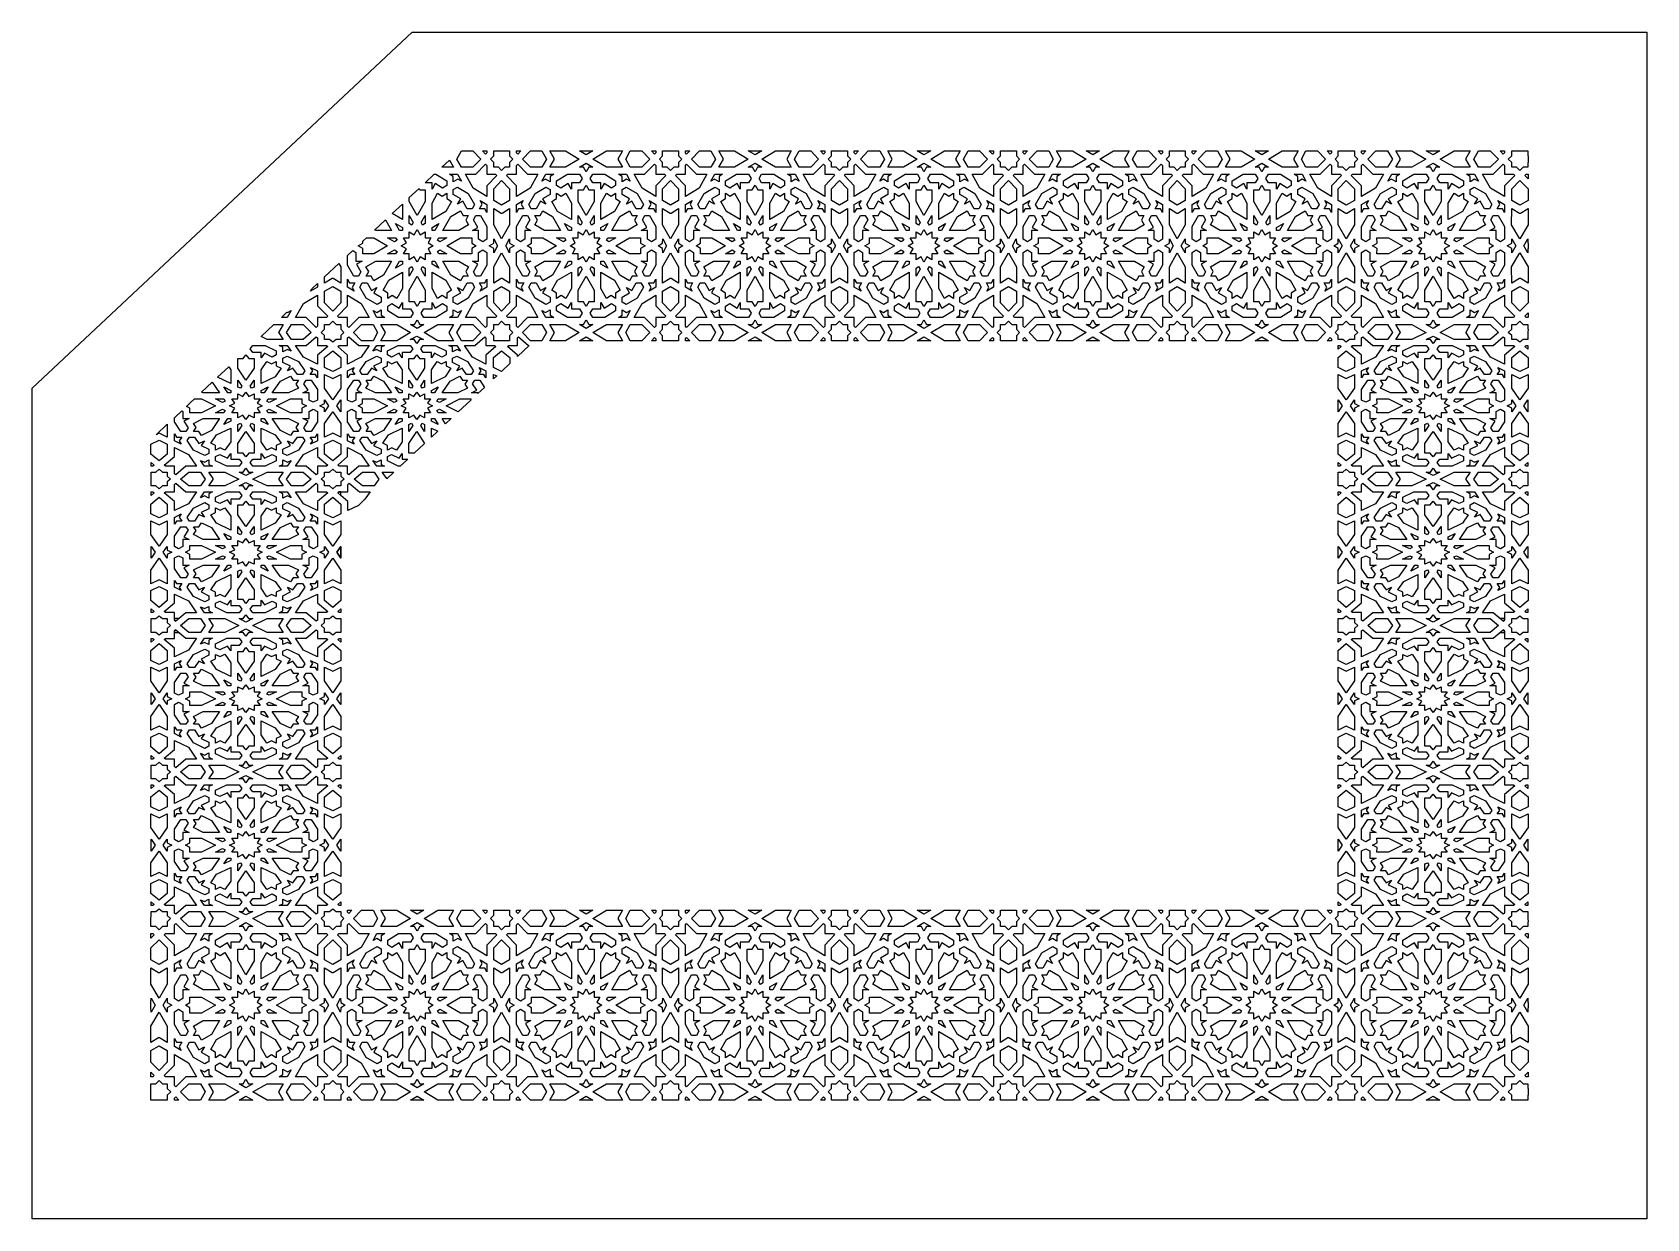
# Model space of a CAD drawing. Extents: x -340 to 340, y -250 to 250.
import ezdxf

# ---------------------------------------------------------------- set-up
doc = ezdxf.new("R2010")
doc.units = 0
doc.layers.add('LAYER_1', color=18, linetype='CONTINUOUS')

msp = doc.modelspace()

# ---------------------------------------------------------------- linework, layer by layer
at = {"layer": 'LAYER_1'}
for points in [[(-340, -250), (-340, 100), (-180, 250), (340, 250), (340, -250)], [(-154.43, 200), (-151.09, 196.56), (-154.43, 193.12), (-159.26, 193.12), (-161.19, 196.56), (-159.26, 200)], [(-148.53, 199.22), (-149.07, 198.67), (-150.36, 199.99), (-148.53, 199.99)], [(-138.95, 199.99), (-138.95, 197.98), (-137.58, 196.56), (-138.95, 195.14), (-138.95, 193.13), (-140.91, 193.13), (-142.3, 191.72), (-143.68, 193.13), (-145.64, 193.13), (-145.64, 195.14), (-147.02, 196.56), (-145.64, 197.98), (-145.64, 199.99), (-143.68, 199.99), (-140.91, 199.99)], [(-135.53, 198.67), (-136.07, 199.22), (-136.07, 199.99), (-134.24, 199.99)], [(-123.4, 196.56), (-125.33, 193.12), (-130.16, 193.12), (-133.5, 196.56), (-130.16, 200), (-125.33, 200)], [(-109.61, 196.57), (-109.61, 196.56), (-109.61, 196.56), (-115.36, 193.12), (-122, 193.12), (-120.07, 196.56), (-122, 200), (-115.36, 200)], [(-104.6, 199.99), (-103.87, 199.98), (-106.72, 198.3), (-109.58, 199.98), (-108.85, 199.99)], [(-91.45, 200), (-93.38, 196.56), (-91.45, 193.12), (-98.09, 193.12), (-103.84, 196.56), (-103.84, 196.56), (-103.84, 196.57), (-98.09, 200)], [(-83.28, 200), (-79.94, 196.56), (-83.28, 193.12), (-88.12, 193.12), (-90.05, 196.56), (-88.12, 200)], [(-77.38, 199.22), (-77.92, 198.67), (-79.21, 199.99), (-77.38, 199.99)], [(-67.81, 199.99), (-67.81, 197.98), (-66.43, 196.56), (-67.81, 195.14), (-67.81, 193.13), (-69.76, 193.13), (-71.15, 191.72), (-72.54, 193.13), (-74.49, 193.13), (-74.49, 195.14), (-75.87, 196.56), (-74.49, 197.98), (-74.49, 199.99), (-72.54, 199.99), (-69.76, 199.99)], [(-64.38, 198.67), (-64.92, 199.22), (-64.92, 199.99), (-63.09, 199.99)], [(-52.25, 196.56), (-54.18, 193.12), (-59.02, 193.12), (-62.36, 196.56), (-59.02, 200), (-54.18, 200)], [(-38.46, 196.57), (-38.46, 196.56), (-38.46, 196.56), (-44.21, 193.12), (-50.85, 193.12), (-48.92, 196.56), (-50.85, 200), (-44.21, 200)], [(-32.72, 199.98), (-35.58, 198.3), (-38.43, 199.98), (-37.7, 199.99), (-33.45, 199.99)], [(-20.3, 200), (-22.23, 196.56), (-20.3, 193.12), (-26.94, 193.12), (-32.69, 196.56), (-32.69, 196.56), (-32.69, 196.57), (-26.94, 200)], [(-12.14, 200), (-8.8, 196.56), (-12.14, 193.12), (-16.97, 193.12), (-18.9, 196.56), (-16.97, 200)], [(-6.23, 199.22), (-6.77, 198.67), (-8.06, 199.99), (-6.23, 199.99)], [(3.34, 199.99), (3.34, 197.98), (4.72, 196.56), (3.34, 195.14), (3.34, 193.13), (1.39, 193.13), (0, 191.72), (-1.39, 193.13), (-3.35, 193.13), (-3.35, 195.14), (-4.72, 196.56), (-3.35, 197.98), (-3.35, 199.99), (-1.39, 199.99), (1.39, 199.99)], [(6.77, 198.67), (6.23, 199.22), (6.23, 199.99), (8.06, 199.99)], [(18.9, 196.56), (16.97, 193.12), (12.13, 193.12), (8.79, 196.56), (12.13, 200), (16.97, 200)], [(32.69, 196.57), (32.69, 196.56), (32.69, 196.56), (26.94, 193.12), (20.3, 193.12), (22.23, 196.56), (20.3, 200), (26.94, 200)], [(37.69, 199.99), (38.42, 199.98), (35.57, 198.3), (32.72, 199.98), (33.45, 199.99)], [(50.85, 200), (48.92, 196.56), (50.85, 193.12), (44.21, 193.12), (38.46, 196.56), (38.46, 196.56), (38.46, 196.57), (44.21, 200)], [(59.01, 200), (62.35, 196.56), (59.01, 193.12), (54.18, 193.12), (52.25, 196.56), (54.18, 200)], [(64.92, 199.22), (64.38, 198.67), (63.09, 199.99), (64.92, 199.99)], [(74.49, 199.99), (74.49, 197.98), (75.86, 196.56), (74.49, 195.14), (74.49, 193.13), (72.53, 193.13), (71.15, 191.72), (69.76, 193.13), (67.8, 193.13), (67.8, 195.14), (66.43, 196.56), (67.8, 197.98), (67.8, 199.99), (69.76, 199.99), (72.53, 199.99)], [(77.92, 198.67), (77.38, 199.22), (77.38, 199.99), (79.2, 199.99)], [(90.04, 196.56), (88.11, 193.12), (83.28, 193.12), (79.94, 196.56), (83.28, 200), (88.11, 200)], [(103.83, 196.57), (103.83, 196.56), (103.83, 196.56), (98.09, 193.12), (91.45, 193.12), (93.38, 196.56), (91.45, 200), (98.09, 200)], [(109.57, 199.98), (106.72, 198.3), (103.87, 199.98), (104.6, 199.99), (108.84, 199.99)], [(121.99, 200), (120.06, 196.56), (121.99, 193.12), (115.35, 193.12), (109.61, 196.56), (109.61, 196.56), (109.61, 196.57), (115.35, 200)], [(130.16, 200), (133.5, 196.56), (130.16, 193.12), (125.33, 193.12), (123.4, 196.56), (125.33, 200)], [(136.06, 199.22), (135.52, 198.67), (134.24, 199.99), (136.06, 199.99)], [(145.64, 199.99), (145.64, 197.98), (147.01, 196.56), (145.64, 195.14), (145.64, 193.13), (143.68, 193.13), (142.29, 191.72), (140.91, 193.13), (138.95, 193.13), (138.95, 195.14), (137.58, 196.56), (138.95, 197.98), (138.95, 199.99), (140.91, 199.99), (143.68, 199.99)], [(149.06, 198.67), (148.52, 199.22), (148.52, 199.99), (150.35, 199.99)], [(161.19, 196.56), (159.26, 193.12), (154.43, 193.12), (151.09, 196.56), (154.43, 200), (159.26, 200)], [(174.98, 196.57), (174.98, 196.56), (174.98, 196.56), (169.23, 193.12), (162.6, 193.12), (164.53, 196.56), (162.6, 200), (169.23, 200)], [(179.99, 199.99), (180.72, 199.98), (177.87, 198.3), (175.02, 199.98), (175.75, 199.99)], [(193.14, 200), (191.21, 196.56), (193.14, 193.12), (186.5, 193.12), (180.75, 196.56), (180.75, 196.56), (180.75, 196.57), (186.5, 200)], [(201.31, 200), (204.65, 196.56), (201.31, 193.12), (196.47, 193.12), (194.54, 196.56), (196.47, 200)], [(207.21, 199.22), (206.67, 198.67), (205.38, 199.99), (207.21, 199.99)], [(216.88, 199.99), (216.88, 197.98), (218.29, 196.56), (216.88, 195.14), (216.88, 193.13), (214.87, 193.13), (213.44, 191.72), (212.06, 193.13), (210.1, 193.13), (210.1, 195.14), (208.72, 196.56), (210.1, 197.98), (210.1, 199.99), (212.06, 199.99), (214.87, 199.99)], [(220.4, 198.67), (219.85, 199.22), (219.85, 199.99), (221.72, 199.99)], [(232.86, 196.56), (230.88, 193.12), (225.91, 193.12), (222.48, 196.56), (225.91, 200), (230.88, 200)], [(247.03, 196.57), (247.03, 196.56), (247.03, 196.56), (241.13, 193.12), (234.3, 193.12), (236.29, 196.56), (234.3, 200), (241.13, 200)], [(252.93, 199.98), (250, 198.3), (247.07, 199.98), (247.82, 199.99), (252.18, 199.99)], [(265.7, 200), (263.71, 196.56), (265.7, 193.12), (258.87, 193.12), (252.97, 196.56), (252.97, 196.56), (252.97, 196.57), (258.87, 200)], [(274.09, 200), (277.52, 196.56), (274.09, 193.12), (269.12, 193.12), (267.14, 196.56), (269.12, 200)], [(280.15, 199.22), (279.6, 198.67), (278.28, 199.99), (280.15, 199.99)], [(289.99, 199.99), (289.99, 197.98), (290, 197.97), (290, 196.56), (290, 195.15), (289.99, 195.14), (289.99, 193.13), (287.98, 193.13), (286.56, 191.72), (285.13, 193.13), (283.12, 193.13), (283.12, 195.14), (281.71, 196.56), (283.12, 197.98), (283.12, 199.99), (285.13, 199.99), (287.98, 199.99)], [(-162.6, 193.12), (-167.56, 193.12), (-164.31, 196.17)], [(-148.53, 193.9), (-148.53, 190.15), (-144.88, 190.15), (-144.34, 189.6), (-148.52, 185.31), (-148.52, 180.83), (-154.27, 184.25), (-157.6, 190.17), (-153.24, 190.17), (-149.07, 194.46)], [(-131.35, 190.17), (-127, 190.17), (-130.32, 184.25), (-136.08, 180.83), (-136.08, 185.31), (-140.25, 189.6), (-139.72, 190.15), (-136.07, 190.15), (-136.07, 193.9), (-135.53, 194.46)], [(-103.87, 193.14), (-105.63, 193.12), (-106.72, 191.18), (-107.81, 193.12), (-109.58, 193.14), (-106.72, 194.82)], [(-77.38, 193.9), (-77.38, 190.15), (-73.73, 190.15), (-73.19, 189.6), (-77.37, 185.31), (-77.37, 180.83), (-83.12, 184.25), (-86.45, 190.17), (-82.1, 190.17), (-77.92, 194.46)], [(-60.2, 190.17), (-55.85, 190.17), (-59.17, 184.25), (-64.93, 180.83), (-64.93, 185.31), (-69.11, 189.6), (-68.57, 190.15), (-64.92, 190.15), (-64.92, 193.9), (-64.38, 194.46)], [(-32.72, 193.14), (-34.49, 193.12), (-35.58, 191.18), (-36.66, 193.12), (-38.43, 193.14), (-35.58, 194.82)], [(-6.23, 193.9), (-6.23, 190.15), (-2.58, 190.15), (-2.04, 189.6), (-6.22, 185.31), (-6.22, 180.83), (-11.98, 184.25), (-15.3, 190.17), (-10.95, 190.17), (-6.77, 194.46)], [(10.94, 190.17), (15.3, 190.17), (11.97, 184.25), (6.22, 180.83), (6.22, 185.31), (2.04, 189.6), (2.58, 190.15), (6.23, 190.15), (6.23, 193.9), (6.77, 194.46)], [(38.42, 193.14), (36.66, 193.12), (35.57, 191.18), (34.48, 193.12), (32.72, 193.14), (35.57, 194.82)], [(64.92, 193.9), (64.92, 190.15), (68.56, 190.15), (69.1, 189.6), (64.93, 185.31), (64.93, 180.83), (59.17, 184.25), (55.85, 190.17), (60.2, 190.17), (64.38, 194.46)], [(82.09, 190.17), (86.45, 190.17), (83.12, 184.25), (77.37, 180.83), (77.37, 185.31), (73.19, 189.6), (73.73, 190.15), (77.38, 190.15), (77.38, 193.9), (77.92, 194.46)], [(109.57, 193.14), (107.81, 193.12), (106.72, 191.18), (105.63, 193.12), (103.87, 193.14), (106.72, 194.82)], [(136.06, 193.9), (136.06, 190.15), (139.71, 190.15), (140.25, 189.6), (136.07, 185.31), (136.07, 180.83), (130.32, 184.25), (126.99, 190.17), (131.35, 190.17), (135.52, 194.46)], [(153.24, 190.17), (157.6, 190.17), (154.27, 184.25), (148.51, 180.83), (148.51, 185.31), (144.34, 189.6), (144.88, 190.15), (148.52, 190.15), (148.52, 193.9), (149.06, 194.46)], [(180.72, 193.14), (178.96, 193.12), (177.87, 191.18), (176.78, 193.12), (175.02, 193.14), (177.87, 194.82)], [(207.21, 193.9), (207.21, 190.15), (210.86, 190.15), (211.4, 189.6), (207.22, 185.31), (207.22, 180.83), (201.47, 184.25), (198.14, 190.17), (202.5, 190.17), (206.67, 194.46)], [(224.69, 190.17), (229.17, 190.17), (225.75, 184.25), (219.83, 180.83), (219.83, 185.31), (215.54, 189.6), (216.1, 190.15), (219.85, 190.15), (219.85, 193.9), (220.4, 194.46)], [(252.93, 193.14), (251.12, 193.12), (250, 191.18), (248.88, 193.12), (247.07, 193.14), (250, 194.82)], [(280.15, 193.9), (280.15, 190.15), (283.9, 190.15), (284.46, 189.6), (280.17, 185.31), (280.17, 180.83), (274.25, 184.25), (270.83, 190.17), (275.31, 190.17), (279.6, 194.46)], [(-176.72, 183.6), (-174.53, 183.61), (-174.53, 178.75), (-177.87, 172.8), (-181.21, 178.75), (-181.21, 180.33), (-177.08, 184.2)], [(-165.44, 187.46), (-165.44, 185.38), (-167.19, 184.34), (-170.33, 186.22), (-171.64, 183.89), (-171.64, 186.57), (-174.55, 186.57), (-170.72, 190.16), (-170.01, 190.16)], [(-160.93, 190.16), (-159.28, 187.24), (-160.81, 188.13), (-162.7, 187.01), (-162.7, 189.24), (-164.22, 190.17)], [(-156.38, 182.08), (-153.75, 177.39), (-154.76, 175.59), (-156.78, 175.59), (-158.6, 178.83), (-160.85, 177.49), (-159.55, 179.81), (-162.7, 181.68), (-162.7, 183.75), (-160.95, 184.79)], [(-138.95, 184.09), (-138.95, 179.13), (-142.3, 177.14), (-145.65, 179.13), (-145.65, 184.09), (-142.3, 187.53)], [(-121.9, 183.75), (-121.9, 181.68), (-125.04, 179.81), (-123.74, 177.49), (-126, 178.83), (-127.82, 175.59), (-129.84, 175.59), (-130.85, 177.39), (-128.21, 182.08), (-123.64, 184.79)], [(-121.9, 189.24), (-121.9, 187.01), (-123.78, 188.13), (-125.31, 187.24), (-123.67, 190.16), (-120.38, 190.17)], [(-109.49, 190.16), (-108.42, 188.36), (-109.48, 186.57), (-112.95, 186.57), (-112.95, 183.89), (-114.26, 186.22), (-117.41, 184.34), (-119.16, 185.38), (-119.16, 187.46), (-114.59, 190.16)], [(-105.57, 183.6), (-103.38, 183.61), (-103.38, 178.75), (-106.72, 172.8), (-110.07, 178.75), (-110.07, 183.61), (-107.87, 183.6), (-106.72, 185.53)], [(-94.29, 187.46), (-94.29, 185.38), (-96.04, 184.34), (-99.19, 186.22), (-100.49, 183.89), (-100.49, 186.57), (-103.96, 186.57), (-105.03, 188.36), (-103.95, 190.16), (-98.86, 190.16)], [(-89.78, 190.16), (-88.14, 187.24), (-89.67, 188.13), (-91.55, 187.01), (-91.55, 189.24), (-93.07, 190.17)], [(-85.24, 182.08), (-82.6, 177.39), (-83.61, 175.59), (-85.63, 175.59), (-87.45, 178.83), (-89.7, 177.49), (-88.4, 179.81), (-91.55, 181.68), (-91.55, 183.75), (-89.8, 184.79)], [(-67.8, 184.09), (-67.8, 179.13), (-71.15, 177.14), (-74.5, 179.13), (-74.5, 184.09), (-71.15, 187.53)], [(-50.75, 183.75), (-50.75, 181.68), (-53.9, 179.81), (-52.59, 177.49), (-54.85, 178.83), (-56.67, 175.59), (-58.69, 175.59), (-59.7, 177.39), (-57.06, 182.08), (-52.49, 184.79)], [(-50.75, 189.24), (-50.75, 187.01), (-52.63, 188.13), (-54.16, 187.24), (-52.52, 190.16), (-49.23, 190.17)], [(-38.34, 190.16), (-37.27, 188.36), (-38.34, 186.57), (-41.8, 186.57), (-41.8, 183.89), (-43.11, 186.22), (-46.26, 184.34), (-48.01, 185.38), (-48.01, 187.46), (-43.44, 190.16)], [(-34.43, 183.6), (-32.23, 183.61), (-32.23, 178.75), (-35.58, 172.8), (-38.92, 178.75), (-38.92, 183.61), (-36.72, 183.6), (-35.58, 185.53)], [(-23.14, 187.46), (-23.14, 185.38), (-24.89, 184.34), (-28.04, 186.22), (-29.35, 183.89), (-29.35, 186.57), (-32.81, 186.57), (-33.88, 188.36), (-32.81, 190.16), (-27.71, 190.16)], [(-18.63, 190.16), (-16.99, 187.24), (-18.52, 188.13), (-20.4, 187.01), (-20.4, 189.24), (-21.92, 190.17)], [(-14.09, 182.08), (-11.45, 177.39), (-12.46, 175.59), (-14.48, 175.59), (-16.3, 178.83), (-18.56, 177.49), (-17.26, 179.81), (-20.4, 181.68), (-20.4, 183.75), (-18.66, 184.79)], [(3.35, 184.09), (3.35, 179.13), (0, 177.14), (-3.35, 179.13), (-3.35, 184.09), (0, 187.53)], [(20.4, 183.75), (20.4, 181.68), (17.25, 179.81), (18.55, 177.49), (16.3, 178.83), (14.48, 175.59), (12.46, 175.59), (11.45, 177.39), (14.09, 182.08), (18.65, 184.79)], [(20.4, 189.24), (20.4, 187.01), (18.51, 188.13), (16.99, 187.24), (18.63, 190.16), (21.92, 190.17)], [(32.8, 190.16), (33.88, 188.36), (32.81, 186.57), (29.34, 186.57), (29.34, 183.89), (28.04, 186.22), (24.89, 184.34), (23.14, 185.38), (23.14, 187.46), (27.71, 190.16)], [(36.72, 183.6), (38.91, 183.61), (38.91, 178.75), (35.57, 172.8), (32.23, 178.75), (32.23, 183.61), (34.42, 183.6), (35.57, 185.53)], [(48, 187.46), (48, 185.38), (46.26, 184.34), (43.11, 186.22), (41.8, 183.89), (41.8, 186.57), (38.33, 186.57), (37.27, 188.36), (38.34, 190.16), (43.44, 190.16)], [(52.52, 190.16), (54.16, 187.24), (52.63, 188.13), (50.75, 187.01), (50.75, 189.24), (49.23, 190.17)], [(57.06, 182.08), (59.7, 177.39), (58.69, 175.59), (56.67, 175.59), (54.85, 178.83), (52.59, 177.49), (53.89, 179.81), (50.75, 181.68), (50.75, 183.75), (52.49, 184.79)], [(74.5, 184.09), (74.5, 179.13), (71.15, 177.14), (67.8, 179.13), (67.8, 184.09), (71.15, 187.53)], [(91.55, 183.75), (91.55, 181.68), (88.4, 179.81), (89.7, 177.49), (87.45, 178.83), (85.63, 175.59), (83.61, 175.59), (82.6, 177.39), (85.23, 182.08), (89.8, 184.79)], [(91.55, 189.24), (91.55, 187.01), (89.66, 188.13), (88.13, 187.24), (89.78, 190.16), (93.06, 190.17)], [(103.95, 190.16), (105.03, 188.36), (103.96, 186.57), (100.49, 186.57), (100.49, 183.89), (99.18, 186.22), (96.03, 184.34), (94.29, 185.38), (94.29, 187.46), (98.86, 190.16)], [(107.87, 183.6), (110.06, 183.61), (110.06, 178.75), (106.72, 172.8), (103.38, 178.75), (103.38, 183.61), (105.57, 183.6), (106.72, 185.53)], [(119.15, 187.46), (119.15, 185.38), (117.41, 184.34), (114.26, 186.22), (112.95, 183.89), (112.95, 186.57), (109.48, 186.57), (108.41, 188.36), (109.49, 190.16), (114.59, 190.16)], [(123.66, 190.16), (125.31, 187.24), (123.78, 188.13), (121.89, 187.01), (121.89, 189.24), (120.38, 190.17)], [(128.21, 182.08), (130.84, 177.39), (129.84, 175.59), (127.81, 175.59), (125.99, 178.83), (123.74, 177.49), (125.04, 179.81), (121.89, 181.68), (121.89, 183.75), (123.64, 184.79)], [(145.64, 184.09), (145.64, 179.13), (142.29, 177.14), (138.94, 179.13), (138.95, 184.09), (142.29, 187.53)], [(162.7, 183.75), (162.7, 181.68), (159.55, 179.81), (160.85, 177.49), (158.6, 178.83), (156.77, 175.59), (154.75, 175.59), (153.74, 177.39), (156.38, 182.08), (160.95, 184.79)], [(162.7, 189.24), (162.7, 187.01), (160.81, 188.13), (159.28, 187.24), (160.92, 190.16), (164.21, 190.17)], [(175.1, 190.16), (176.17, 188.36), (175.11, 186.57), (171.64, 186.57), (171.64, 183.89), (170.33, 186.22), (167.18, 184.34), (165.44, 185.38), (165.44, 187.46), (170, 190.16)], [(179.02, 183.6), (181.21, 183.61), (181.21, 178.75), (177.87, 172.8), (174.53, 178.75), (174.53, 183.61), (176.72, 183.6), (177.87, 185.53)], [(190.3, 187.46), (190.3, 185.38), (188.55, 184.34), (185.4, 186.22), (184.1, 183.89), (184.1, 186.57), (180.63, 186.57), (179.56, 188.36), (180.64, 190.16), (185.73, 190.16)], [(194.81, 190.16), (196.45, 187.24), (194.93, 188.13), (193.04, 187.01), (193.04, 189.24), (191.52, 190.17)], [(199.35, 182.08), (201.99, 177.39), (200.98, 175.59), (198.96, 175.59), (197.14, 178.83), (194.89, 177.49), (196.19, 179.81), (193.04, 181.68), (193.04, 183.75), (194.79, 184.79)], [(216.88, 184.09), (216.88, 179.13), (213.44, 177.14), (210.09, 179.13), (210.09, 184.09), (213.44, 187.53)], [(234.41, 183.75), (234.41, 181.68), (231.17, 179.81), (232.51, 177.49), (230.19, 178.83), (228.32, 175.59), (226.25, 175.59), (225.21, 177.39), (227.92, 182.08), (232.61, 184.79)], [(234.41, 189.24), (234.41, 187.01), (232.47, 188.13), (230.9, 187.24), (232.59, 190.16), (235.97, 190.17)], [(247.15, 190.16), (248.26, 188.36), (247.16, 186.57), (243.6, 186.57), (243.6, 183.89), (242.25, 186.22), (239.02, 184.34), (237.22, 185.38), (237.22, 187.46), (241.92, 190.16)], [(251.18, 183.6), (253.43, 183.61), (253.43, 178.75), (250, 172.8), (246.57, 178.75), (246.57, 183.61), (248.82, 183.6), (250, 185.53)], [(262.78, 187.46), (262.78, 185.38), (260.98, 184.34), (257.75, 186.22), (256.4, 183.89), (256.4, 186.57), (252.84, 186.57), (251.74, 188.36), (252.85, 190.16), (258.08, 190.16)], [(267.41, 190.16), (269.1, 187.24), (267.53, 188.13), (265.59, 187.01), (265.59, 189.24), (264.03, 190.17)], [(272.08, 182.08), (274.79, 177.39), (273.75, 175.59), (271.68, 175.59), (269.81, 178.83), (267.49, 177.49), (268.83, 179.81), (265.59, 181.68), (265.59, 183.75), (267.39, 184.79)], [(290, 184.09), (290, 179.13), (286.56, 177.14), (283.12, 179.13), (283.12, 184.09), (286.56, 187.53)], [(290, 190.15), (290, 188.26), (288.66, 189.6), (289.21, 190.15)], [(-184.1, 171.09), (-188.37, 173.62), (-184.1, 177.62)], [(-167.34, 181), (-165.44, 182.13), (-165.44, 179.88), (-163.49, 178.72), (-165.85, 174.52), (-171.64, 171.09), (-171.64, 177.96), (-169.28, 182.16)], [(-148.52, 177.41), (-148.52, 174.03), (-149.41, 175.59), (-151.59, 175.59), (-150.5, 177.53), (-151.37, 179.1)], [(-134.09, 177.53), (-133, 175.59), (-135.18, 175.59), (-136.08, 174.03), (-136.07, 177.41), (-133.23, 179.1)], [(-112.95, 177.96), (-112.95, 171.09), (-118.74, 174.52), (-121.1, 178.72), (-119.16, 179.88), (-119.16, 182.13), (-117.26, 181), (-115.31, 182.16)], [(-96.19, 181), (-94.29, 182.13), (-94.29, 179.88), (-92.35, 178.72), (-94.71, 174.52), (-100.49, 171.09), (-100.49, 177.96), (-98.13, 182.16)], [(-77.38, 177.41), (-77.37, 174.03), (-78.27, 175.59), (-80.44, 175.59), (-79.36, 177.53), (-80.22, 179.1)], [(-62.94, 177.53), (-61.86, 175.59), (-64.03, 175.59), (-64.93, 174.03), (-64.92, 177.41), (-62.08, 179.1)], [(-41.8, 177.96), (-41.8, 171.09), (-47.59, 174.52), (-49.95, 178.72), (-48.01, 179.88), (-48.01, 182.13), (-46.11, 181), (-44.17, 182.16)], [(-25.04, 181), (-23.14, 182.13), (-23.14, 179.88), (-21.2, 178.72), (-23.56, 174.52), (-29.35, 171.09), (-29.35, 177.96), (-26.98, 182.16)], [(-6.23, 177.41), (-6.22, 174.03), (-7.12, 175.59), (-9.3, 175.59), (-8.21, 177.53), (-9.07, 179.1)], [(8.2, 177.53), (9.29, 175.59), (7.12, 175.59), (6.22, 174.03), (6.23, 177.41), (9.07, 179.1)], [(29.34, 177.96), (29.34, 171.09), (23.55, 174.52), (21.2, 178.72), (23.14, 179.88), (23.14, 182.13), (25.04, 181), (26.98, 182.16)], [(46.11, 181), (48, 182.13), (48, 179.88), (49.95, 178.72), (47.59, 174.52), (41.8, 171.09), (41.8, 177.96), (44.16, 182.16)], [(64.92, 177.41), (64.93, 174.03), (64.03, 175.59), (61.85, 175.59), (62.94, 177.53), (62.08, 179.1)], [(79.35, 177.53), (80.44, 175.59), (78.26, 175.59), (77.37, 174.03), (77.37, 177.41), (80.22, 179.1)], [(100.49, 177.96), (100.49, 171.09), (94.7, 174.52), (92.34, 178.72), (94.29, 179.88), (94.29, 182.13), (96.18, 181), (98.13, 182.16)], [(117.26, 181), (119.15, 182.13), (119.15, 179.88), (121.1, 178.72), (118.74, 174.52), (112.95, 171.09), (112.95, 177.96), (115.31, 182.16)], [(136.07, 177.41), (136.07, 174.03), (135.18, 175.59), (133, 175.59), (134.09, 177.53), (133.22, 179.1)], [(150.5, 177.53), (151.59, 175.59), (149.41, 175.59), (148.51, 174.03), (148.52, 177.41), (151.36, 179.1)], [(171.64, 177.96), (171.64, 171.09), (165.85, 174.52), (163.49, 178.72), (165.44, 179.88), (165.44, 182.13), (167.33, 181), (169.28, 182.16)], [(188.4, 181), (190.3, 182.13), (190.3, 179.88), (192.24, 178.72), (189.89, 174.52), (184.1, 171.09), (184.1, 177.96), (186.46, 182.16)], [(207.21, 177.41), (207.22, 174.03), (206.32, 175.59), (204.15, 175.59), (205.24, 177.53), (204.37, 179.1)], [(221.87, 177.53), (222.99, 175.59), (220.76, 175.59), (219.83, 174.03), (219.84, 177.41), (222.76, 179.1)], [(243.6, 177.96), (243.6, 171.09), (237.65, 174.52), (235.23, 178.72), (237.22, 179.88), (237.22, 182.13), (239.17, 181), (241.17, 182.16)], [(260.83, 181), (262.78, 182.13), (262.78, 179.88), (264.77, 178.72), (262.35, 174.52), (256.4, 171.09), (256.4, 177.96), (258.83, 182.16)], [(280.16, 177.41), (280.17, 174.03), (279.24, 175.59), (277.01, 175.59), (278.13, 177.53), (277.24, 179.1)], [(-188.66, 166.4), (-195.34, 166.4), (-195.79, 166.66), (-191.22, 170.95)], [(-179.54, 169.84), (-180.15, 168.74), (-181.21, 169.37), (-181.21, 172.82)], [(-174.53, 169.37), (-175.59, 168.74), (-176.2, 169.84), (-174.53, 172.82)], [(-158.53, 172.78), (-156.34, 172.78), (-157.43, 170.83), (-156.31, 168.83), (-160.4, 166.4), (-167.08, 166.4), (-163.74, 172.35), (-159.65, 174.77)], [(-148.52, 168.08), (-148.52, 162.85), (-150.27, 161.74), (-152.01, 162.84), (-152.01, 166.4), (-154.62, 166.4), (-152.36, 167.74), (-154.18, 170.98), (-153.17, 172.78), (-151.15, 172.78)], [(-138.95, 168.88), (-142.3, 162.95), (-145.65, 168.88), (-145.65, 175.7), (-142.5, 173.83), (-142.3, 173.78), (-142.09, 173.83), (-138.95, 175.7)], [(-131.42, 172.78), (-130.41, 170.98), (-132.23, 167.74), (-129.97, 166.4), (-132.58, 166.4), (-132.58, 162.84), (-134.32, 161.74), (-136.07, 162.85), (-136.08, 168.08), (-133.44, 172.78)], [(-120.85, 172.35), (-117.51, 166.4), (-124.2, 166.4), (-128.29, 168.83), (-127.16, 170.83), (-128.26, 172.78), (-126.07, 172.78), (-124.94, 174.77)], [(-108.39, 169.84), (-109, 168.74), (-110.07, 169.37), (-110.07, 172.82)], [(-103.38, 169.37), (-104.44, 168.74), (-105.06, 169.84), (-103.38, 172.82)], [(-87.38, 172.78), (-85.19, 172.78), (-86.29, 170.83), (-85.16, 168.83), (-89.25, 166.4), (-95.93, 166.4), (-92.59, 172.35), (-88.51, 174.77)], [(-77.37, 168.08), (-77.37, 162.85), (-79.12, 161.74), (-80.86, 162.84), (-80.86, 166.4), (-83.48, 166.4), (-81.21, 167.74), (-83.03, 170.98), (-82.03, 172.78), (-80, 172.78)], [(-67.8, 168.88), (-71.15, 162.95), (-74.5, 168.88), (-74.5, 175.7), (-71.35, 173.83), (-71.15, 173.78), (-70.94, 173.83), (-67.8, 175.7)], [(-60.27, 172.78), (-59.26, 170.98), (-61.09, 167.74), (-58.82, 166.4), (-61.43, 166.4), (-61.43, 162.84), (-63.17, 161.74), (-64.93, 162.85), (-64.93, 168.08), (-62.29, 172.78)], [(-49.71, 172.35), (-46.36, 166.4), (-53.05, 166.4), (-57.14, 168.83), (-56.01, 170.83), (-57.11, 172.78), (-54.92, 172.78), (-53.79, 174.77)], [(-37.24, 169.84), (-37.86, 168.74), (-38.92, 169.37), (-38.92, 172.82)], [(-32.23, 169.37), (-33.29, 168.74), (-33.91, 169.84), (-32.23, 172.82)], [(-16.23, 172.78), (-14.04, 172.78), (-15.14, 170.83), (-14.01, 168.83), (-18.1, 166.4), (-24.79, 166.4), (-21.44, 172.35), (-17.36, 174.77)], [(-6.22, 168.08), (-6.22, 162.85), (-7.98, 161.74), (-9.72, 162.84), (-9.72, 166.4), (-12.33, 166.4), (-10.06, 167.74), (-11.89, 170.98), (-10.88, 172.78), (-8.86, 172.78)], [(3.35, 168.88), (0, 162.95), (-3.35, 168.88), (-3.35, 175.7), (-0.21, 173.83), (0, 173.78), (0.2, 173.83), (3.35, 175.7)], [(10.87, 172.78), (11.88, 170.98), (10.06, 167.74), (12.33, 166.4), (9.71, 166.4), (9.71, 162.84), (7.97, 161.74), (6.22, 162.85), (6.22, 168.08), (8.85, 172.78)], [(21.44, 172.35), (24.78, 166.4), (18.1, 166.4), (14.01, 168.83), (15.13, 170.83), (14.04, 172.78), (16.23, 172.78), (17.36, 174.77)], [(33.91, 169.84), (33.29, 168.74), (32.23, 169.37), (32.23, 172.82)], [(38.91, 169.37), (37.85, 168.74), (37.24, 169.84), (38.91, 172.82)], [(54.92, 172.78), (57.11, 172.78), (56.01, 170.83), (57.14, 168.83), (53.05, 166.4), (46.36, 166.4), (49.7, 172.35), (53.79, 174.77)], [(64.92, 168.08), (64.92, 162.85), (63.17, 161.74), (61.43, 162.84), (61.43, 166.4), (58.82, 166.4), (61.08, 167.74), (59.26, 170.98), (60.27, 172.78), (62.29, 172.78)], [(74.5, 168.88), (71.15, 162.95), (67.8, 168.88), (67.8, 175.7), (70.94, 173.83), (71.15, 173.78), (71.35, 173.83), (74.5, 175.7)], [(82.02, 172.78), (83.03, 170.98), (81.21, 167.74), (83.47, 166.4), (80.86, 166.4), (80.86, 162.84), (79.12, 161.74), (77.37, 162.85), (77.37, 168.08), (80, 172.78)], [(92.59, 172.35), (95.93, 166.4), (89.25, 166.4), (85.16, 168.83), (86.28, 170.83), (85.19, 172.78), (87.38, 172.78), (88.5, 174.77)], [(105.05, 169.84), (104.44, 168.74), (103.38, 169.37), (103.38, 172.82)], [(110.06, 169.37), (109, 168.74), (108.39, 169.84), (110.06, 172.82)], [(126.06, 172.78), (128.25, 172.78), (127.16, 170.83), (128.28, 168.83), (124.19, 166.4), (117.51, 166.4), (120.85, 172.35), (124.94, 174.77)], [(136.07, 168.08), (136.07, 162.85), (134.32, 161.74), (132.58, 162.84), (132.58, 166.4), (129.97, 166.4), (132.23, 167.74), (130.41, 170.98), (131.42, 172.78), (133.44, 172.78)], [(145.65, 168.88), (142.29, 162.95), (138.94, 168.88), (138.94, 175.7), (142.09, 173.83), (142.29, 173.78), (142.5, 173.83), (145.64, 175.7)], [(153.17, 172.78), (154.18, 170.98), (152.36, 167.74), (154.62, 166.4), (152.01, 166.4), (152.01, 162.84), (150.27, 161.74), (148.52, 162.85), (148.52, 168.08), (151.15, 172.78)], [(163.74, 172.35), (167.08, 166.4), (160.39, 166.4), (156.3, 168.83), (157.43, 170.83), (156.34, 172.78), (158.53, 172.78), (159.65, 174.77)], [(176.2, 169.84), (175.59, 168.74), (174.53, 169.37), (174.53, 172.82)], [(181.21, 169.37), (180.15, 168.74), (179.54, 169.84), (181.21, 172.82)], [(197.21, 172.78), (199.4, 172.78), (198.31, 170.83), (199.43, 168.83), (195.34, 166.4), (188.66, 166.4), (192, 172.35), (196.08, 174.77)], [(207.22, 168.08), (207.22, 162.85), (205.47, 161.74), (203.73, 162.84), (203.73, 166.4), (201.12, 166.4), (203.38, 167.74), (201.56, 170.98), (202.57, 172.78), (204.59, 172.78)], [(216.89, 168.88), (213.44, 162.95), (210.09, 168.88), (210.09, 175.7), (213.24, 173.83), (213.44, 173.78), (213.65, 173.83), (216.88, 175.7)], [(224.62, 172.78), (225.66, 170.98), (223.78, 167.74), (226.11, 166.4), (223.43, 166.4), (223.43, 162.84), (221.64, 161.74), (219.84, 162.85), (219.84, 168.08), (222.54, 172.78)], [(235.48, 172.35), (238.91, 166.4), (232.04, 166.4), (227.84, 168.83), (229, 170.83), (227.87, 172.78), (230.12, 172.78), (231.28, 174.77)], [(248.29, 169.84), (247.66, 168.74), (246.57, 169.37), (246.57, 172.82)], [(253.43, 169.37), (252.34, 168.74), (251.71, 169.84), (253.43, 172.82)], [(269.88, 172.78), (272.13, 172.78), (271, 170.83), (272.16, 168.83), (267.96, 166.4), (261.09, 166.4), (264.52, 172.35), (268.72, 174.77)], [(280.16, 168.08), (280.16, 162.85), (278.36, 161.74), (276.57, 162.84), (276.57, 166.4), (273.89, 166.4), (276.22, 167.74), (274.34, 170.98), (275.38, 172.78), (277.46, 172.78)], [(290, 168.88), (286.56, 162.95), (283.11, 168.88), (283.12, 175.7), (286.35, 173.83), (286.56, 173.78), (286.77, 173.83), (290, 175.7)], [(-196.12, 163.43), (-190.33, 160), (-196.12, 156.57), (-200.84, 156.57), (-200.84, 158.82), (-202.71, 160), (-200.84, 161.18), (-200.84, 161.93), (-199.23, 163.43)], [(-186.99, 163.43), (-186.38, 162.34), (-187.44, 161.71), (-190.34, 163.43)], [(-184.1, 167.66), (-184.1, 166.4), (-185.33, 166.4), (-187, 169.38)], [(-176.65, 164.69), (-174.53, 165.95), (-174.53, 163.43), (-172.08, 163.43), (-173.31, 161.26), (-171.19, 160), (-173.31, 158.74), (-172.08, 156.57), (-174.53, 156.57), (-174.53, 154.05), (-176.65, 155.31), (-177.87, 153.13), (-179.09, 155.31), (-181.21, 154.05), (-181.21, 156.57), (-183.66, 156.57), (-182.44, 158.74), (-184.56, 160), (-182.44, 161.26), (-183.66, 163.43), (-181.21, 163.43), (-181.21, 165.95), (-179.09, 164.69), (-177.87, 166.87)], [(-170.42, 166.4), (-171.64, 166.4), (-171.64, 167.66), (-168.74, 169.38)], [(-168.3, 161.71), (-169.36, 162.34), (-168.75, 163.43), (-165.4, 163.43)], [(-154.9, 161.18), (-153.03, 160), (-154.9, 158.82), (-154.9, 156.57), (-159.62, 156.57), (-165.41, 160), (-159.62, 163.43), (-154.9, 163.43)], [(-124.97, 163.43), (-119.18, 160), (-124.97, 156.57), (-129.69, 156.57), (-129.69, 158.82), (-131.56, 160), (-129.69, 161.18), (-129.69, 163.43)], [(-115.85, 163.43), (-115.23, 162.34), (-116.29, 161.71), (-119.2, 163.43)], [(-112.95, 167.66), (-112.95, 166.4), (-114.18, 166.4), (-115.85, 169.38)], [(-105.5, 164.69), (-103.38, 165.95), (-103.38, 163.43), (-100.93, 163.43), (-102.16, 161.26), (-100.04, 160), (-102.16, 158.74), (-100.93, 156.57), (-103.38, 156.57), (-103.38, 154.05), (-105.5, 155.31), (-106.72, 153.13), (-107.95, 155.31), (-110.07, 154.05), (-110.07, 156.57), (-112.51, 156.57), (-111.29, 158.74), (-113.41, 160), (-111.29, 161.26), (-112.51, 163.43), (-110.07, 163.43), (-110.07, 165.95), (-107.95, 164.69), (-106.72, 166.87)], [(-99.27, 166.4), (-100.49, 166.4), (-100.49, 167.66), (-97.59, 169.38)], [(-97.15, 161.71), (-98.21, 162.34), (-97.6, 163.43), (-94.25, 163.43)], [(-83.76, 161.18), (-81.88, 160), (-83.76, 158.82), (-83.75, 156.57), (-88.48, 156.57), (-94.26, 160), (-88.48, 163.43), (-83.75, 163.43)], [(-53.82, 163.43), (-48.03, 160), (-53.82, 156.57), (-58.55, 156.57), (-58.54, 158.82), (-60.41, 160), (-58.54, 161.18), (-58.55, 163.43)], [(-44.7, 163.43), (-44.08, 162.34), (-45.15, 161.71), (-48.05, 163.43)], [(-41.8, 167.66), (-41.8, 166.4), (-43.03, 166.4), (-44.71, 169.38)], [(-34.35, 164.69), (-32.23, 165.95), (-32.23, 163.43), (-29.79, 163.43), (-31.01, 161.26), (-28.89, 160), (-31.01, 158.74), (-29.79, 156.57), (-32.23, 156.57), (-32.23, 154.05), (-34.35, 155.31), (-35.58, 153.13), (-36.8, 155.31), (-38.92, 154.05), (-38.92, 156.57), (-41.36, 156.57), (-40.14, 158.74), (-42.26, 160), (-40.14, 161.26), (-41.36, 163.43), (-38.92, 163.43), (-38.92, 165.95), (-36.8, 164.69), (-35.58, 166.87)], [(-28.12, 166.4), (-29.35, 166.4), (-29.35, 167.66), (-26.44, 169.38)], [(-26, 161.71), (-27.07, 162.34), (-26.45, 163.43), (-23.1, 163.43)], [(-12.61, 161.18), (-10.74, 160), (-12.61, 158.82), (-12.61, 156.57), (-17.33, 156.57), (-23.12, 160), (-17.33, 163.43), (-12.61, 163.43)], [(17.33, 163.43), (23.11, 160), (17.33, 156.57), (12.6, 156.57), (12.6, 158.82), (10.73, 160), (12.6, 161.18), (12.6, 163.43)], [(26.45, 163.43), (27.06, 162.34), (26, 161.71), (23.1, 163.43)], [(29.34, 167.66), (29.34, 166.4), (28.12, 166.4), (26.44, 169.38)], [(36.8, 164.69), (38.91, 165.95), (38.91, 163.43), (41.36, 163.43), (40.14, 161.26), (42.26, 160), (40.14, 158.74), (41.36, 156.57), (38.91, 156.57), (38.91, 154.05), (36.8, 155.31), (35.57, 153.13), (34.35, 155.31), (32.23, 154.05), (32.23, 156.57), (29.78, 156.57), (31.01, 158.74), (28.89, 160), (31.01, 161.26), (29.78, 163.43), (32.23, 163.43), (32.23, 165.95), (34.35, 164.69), (35.57, 166.87)], [(43.03, 166.4), (41.8, 166.4), (41.8, 167.66), (44.7, 169.38)], [(45.14, 161.71), (44.08, 162.34), (44.69, 163.43), (48.04, 163.43)], [(58.54, 161.18), (60.41, 160), (58.54, 158.82), (58.54, 156.57), (53.82, 156.57), (48.03, 160), (53.82, 163.43), (58.54, 163.43)], [(88.47, 163.43), (94.26, 160), (88.47, 156.57), (83.75, 156.57), (83.75, 158.82), (81.88, 160), (83.75, 161.18), (83.75, 163.43)], [(97.6, 163.43), (98.21, 162.34), (97.15, 161.71), (94.25, 163.43)], [(100.49, 167.66), (100.49, 166.4), (99.26, 166.4), (97.59, 169.38)], [(107.94, 164.69), (110.06, 165.95), (110.06, 163.43), (112.51, 163.43), (111.29, 161.26), (113.4, 160), (111.29, 158.74), (112.51, 156.57), (110.06, 156.57), (110.06, 154.05), (107.94, 155.31), (106.72, 153.13), (105.5, 155.31), (103.38, 154.05), (103.38, 156.57), (100.93, 156.57), (102.15, 158.74), (100.04, 160), (102.15, 161.26), (100.93, 163.43), (103.38, 163.43), (103.38, 165.95), (105.5, 164.69), (106.72, 166.87)], [(114.18, 166.4), (112.95, 166.4), (112.95, 167.66), (115.85, 169.38)], [(116.29, 161.71), (115.23, 162.34), (115.84, 163.43), (119.19, 163.43)], [(129.69, 161.18), (131.56, 160), (129.69, 158.82), (129.69, 156.57), (124.97, 156.57), (119.18, 160), (124.97, 163.43), (129.69, 163.43)], [(159.62, 163.43), (165.41, 160), (159.62, 156.57), (154.9, 156.57), (154.9, 158.82), (153.03, 160), (154.9, 161.18), (154.9, 163.43)], [(168.75, 163.43), (169.36, 162.34), (168.3, 161.71), (165.4, 163.43)], [(171.64, 167.66), (171.64, 166.4), (170.41, 166.4), (168.74, 169.38)], [(179.09, 164.69), (181.21, 165.95), (181.21, 163.43), (183.66, 163.43), (182.43, 161.26), (184.55, 160), (182.43, 158.74), (183.66, 156.57), (181.21, 156.57), (181.21, 154.05), (179.09, 155.31), (177.87, 153.13), (176.64, 155.31), (174.53, 154.05), (174.53, 156.57), (172.08, 156.57), (173.3, 158.74), (171.18, 160), (173.3, 161.26), (172.08, 163.43), (174.53, 163.43), (174.53, 165.95), (176.64, 164.69), (177.87, 166.87)], [(185.32, 166.4), (184.1, 166.4), (184.1, 167.66), (187, 169.38)], [(187.44, 161.71), (186.38, 162.34), (186.99, 163.43), (190.34, 163.43)], [(200.84, 161.18), (202.71, 160), (200.84, 158.82), (200.84, 156.57), (196.11, 156.57), (190.33, 160), (196.11, 163.43), (200.84, 163.43)], [(231.25, 163.43), (237.2, 160), (231.25, 156.57), (226.39, 156.57), (226.4, 158.82), (224.47, 160), (226.4, 161.18), (226.39, 163.43)], [(240.63, 163.43), (241.26, 162.34), (240.16, 161.71), (237.18, 163.43)], [(243.6, 167.66), (243.6, 166.4), (242.34, 166.4), (240.62, 169.38)], [(251.26, 164.69), (253.43, 165.95), (253.43, 163.43), (255.95, 163.43), (254.69, 161.26), (256.87, 160), (254.69, 158.74), (255.95, 156.57), (253.43, 156.57), (253.43, 154.05), (251.26, 155.31), (250, 153.13), (248.74, 155.31), (246.57, 154.05), (246.57, 156.57), (244.05, 156.57), (245.31, 158.74), (243.13, 160), (245.31, 161.26), (244.05, 163.43), (246.57, 163.43), (246.57, 165.95), (248.74, 164.69), (250, 166.87)], [(257.66, 166.4), (256.4, 166.4), (256.4, 167.66), (259.38, 169.38)], [(259.84, 161.71), (258.74, 162.34), (259.37, 163.43), (262.82, 163.43)], [(273.6, 161.18), (275.53, 160), (273.6, 158.82), (273.61, 156.57), (268.75, 156.57), (262.8, 160), (268.75, 163.43), (273.61, 163.43)], [(-203.73, 157.16), (-203.73, 153.6), (-201.12, 153.6), (-203.38, 152.26), (-201.56, 149.02), (-202.57, 147.22), (-204.59, 147.22), (-207.22, 151.92), (-207.22, 155.94), (-205.04, 157.99)], [(-186.38, 157.66), (-186.99, 156.57), (-190.34, 156.57), (-187.44, 158.29)], [(-165.4, 156.57), (-168.75, 156.57), (-169.36, 157.66), (-168.3, 158.29)], [(-148.52, 157.15), (-148.52, 151.92), (-151.15, 147.22), (-153.17, 147.22), (-154.18, 149.02), (-152.36, 152.26), (-154.62, 153.6), (-152.01, 153.6), (-152.01, 157.16), (-150.27, 158.26)], [(-143.99, 160), (-145.63, 157.08), (-145.64, 158.88), (-147.53, 160), (-145.64, 161.12), (-145.63, 162.92)], [(-138.95, 151.12), (-138.95, 144.3), (-142.09, 146.17), (-142.3, 146.22), (-142.5, 146.17), (-145.65, 144.3), (-145.65, 151.12), (-142.3, 157.05)], [(-138.95, 161.12), (-137.07, 160), (-138.95, 158.88), (-138.97, 157.08), (-140.61, 160), (-138.97, 162.92)], [(-132.58, 157.16), (-132.58, 153.6), (-129.97, 153.6), (-132.23, 152.26), (-130.41, 149.02), (-131.42, 147.22), (-133.44, 147.22), (-136.08, 151.92), (-136.07, 157.15), (-134.32, 158.26)], [(-115.23, 157.66), (-115.85, 156.57), (-119.2, 156.57), (-116.29, 158.29)], [(-94.25, 156.57), (-97.6, 156.57), (-98.21, 157.66), (-97.15, 158.29)], [(-77.37, 157.15), (-77.37, 151.92), (-80, 147.22), (-82.03, 147.22), (-83.03, 149.02), (-81.21, 152.26), (-83.48, 153.6), (-80.86, 153.6), (-80.86, 157.16), (-79.12, 158.26)], [(-72.84, 160), (-74.48, 157.08), (-74.49, 158.88), (-76.38, 160), (-74.49, 161.12), (-74.48, 162.92)], [(-67.8, 151.12), (-67.8, 144.3), (-70.94, 146.17), (-71.15, 146.22), (-71.35, 146.17), (-74.5, 144.3), (-74.5, 151.12), (-71.15, 157.05)], [(-67.81, 161.12), (-65.92, 160), (-67.81, 158.88), (-67.82, 157.08), (-69.46, 160), (-67.82, 162.92)], [(-61.43, 157.16), (-61.43, 153.6), (-58.82, 153.6), (-61.09, 152.26), (-59.26, 149.02), (-60.27, 147.22), (-62.29, 147.22), (-64.93, 151.92), (-64.93, 157.15), (-63.17, 158.26)], [(-44.08, 157.66), (-44.7, 156.57), (-48.05, 156.57), (-45.15, 158.29)], [(-23.1, 156.57), (-26.45, 156.57), (-27.07, 157.66), (-26, 158.29)], [(-6.22, 157.15), (-6.22, 151.92), (-8.86, 147.22), (-10.88, 147.22), (-11.89, 149.02), (-10.06, 152.26), (-12.33, 153.6), (-9.72, 153.6), (-9.72, 157.16), (-7.98, 158.26)], [(-1.69, 160), (-3.33, 157.08), (-3.35, 158.88), (-5.23, 160), (-3.35, 161.12), (-3.33, 162.92)], [(3.35, 151.12), (3.35, 144.3), (0.2, 146.17), (0, 146.22), (-0.21, 146.17), (-3.35, 144.3), (-3.35, 151.12), (0, 157.05)], [(3.34, 161.12), (5.23, 160), (3.34, 158.88), (3.33, 157.08), (1.69, 160), (3.33, 162.92)], [(9.71, 157.16), (9.71, 153.6), (12.33, 153.6), (10.06, 152.26), (11.88, 149.02), (10.87, 147.22), (8.85, 147.22), (6.22, 151.92), (6.22, 157.15), (7.97, 158.26)], [(27.06, 157.66), (26.45, 156.57), (23.1, 156.57), (26, 158.29)], [(48.04, 156.57), (44.69, 156.57), (44.08, 157.66), (45.14, 158.29)], [(64.92, 157.15), (64.92, 151.92), (62.29, 147.22), (60.27, 147.22), (59.26, 149.02), (61.08, 152.26), (58.82, 153.6), (61.43, 153.6), (61.43, 157.16), (63.17, 158.26)], [(69.46, 160), (67.82, 157.08), (67.8, 158.88), (65.92, 160), (67.8, 161.12), (67.82, 162.92)], [(74.5, 151.12), (74.5, 144.3), (71.35, 146.17), (71.15, 146.22), (70.94, 146.17), (67.8, 144.3), (67.8, 151.12), (71.15, 157.05)], [(74.49, 161.12), (76.37, 160), (74.49, 158.88), (74.47, 157.08), (72.83, 160), (74.47, 162.92)], [(80.86, 157.16), (80.86, 153.6), (83.47, 153.6), (81.21, 152.26), (83.03, 149.02), (82.02, 147.22), (80, 147.22), (77.37, 151.92), (77.37, 157.15), (79.12, 158.26)], [(98.21, 157.66), (97.6, 156.57), (94.25, 156.57), (97.15, 158.29)], [(119.19, 156.57), (115.84, 156.57), (115.23, 157.66), (116.29, 158.29)], [(136.07, 157.15), (136.07, 151.92), (133.44, 147.22), (131.42, 147.22), (130.41, 149.02), (132.23, 152.26), (129.97, 153.6), (132.58, 153.6), (132.58, 157.16), (134.32, 158.26)], [(140.61, 160), (138.97, 157.08), (138.95, 158.88), (137.07, 160), (138.95, 161.12), (138.97, 162.92)], [(145.65, 151.12), (145.64, 144.3), (142.5, 146.17), (142.29, 146.22), (142.09, 146.17), (138.94, 144.3), (138.94, 151.12), (142.29, 157.05)], [(145.64, 161.12), (147.52, 160), (145.64, 158.88), (145.62, 157.08), (143.98, 160), (145.62, 162.92)], [(152.01, 157.16), (152.01, 153.6), (154.62, 153.6), (152.36, 152.26), (154.18, 149.02), (153.17, 147.22), (151.15, 147.22), (148.52, 151.92), (148.52, 157.15), (150.27, 158.26)], [(169.36, 157.66), (168.75, 156.57), (165.4, 156.57), (168.3, 158.29)], [(190.34, 156.57), (186.99, 156.57), (186.38, 157.66), (187.44, 158.29)], [(207.22, 157.15), (207.22, 151.92), (204.59, 147.22), (202.57, 147.22), (201.56, 149.02), (203.38, 152.26), (201.12, 153.6), (203.73, 153.6), (203.73, 157.16), (205.47, 158.26)], [(211.75, 160), (210.11, 157.08), (210.1, 158.88), (208.21, 160), (210.1, 161.12), (210.11, 162.92)], [(216.89, 151.12), (216.88, 144.3), (213.65, 146.17), (213.44, 146.22), (213.24, 146.17), (210.09, 144.3), (210.09, 151.12), (213.44, 157.05)], [(216.88, 161.12), (218.82, 160), (216.88, 158.88), (216.86, 157.08), (215.18, 160), (216.86, 162.92)], [(223.43, 157.16), (223.43, 153.6), (226.11, 153.6), (223.78, 152.26), (225.66, 149.02), (224.62, 147.22), (222.54, 147.22), (219.84, 151.92), (219.84, 157.15), (221.64, 158.26)], [(241.26, 157.66), (240.63, 156.57), (237.18, 156.57), (240.16, 158.29)], [(262.82, 156.57), (259.37, 156.57), (258.74, 157.66), (259.84, 158.29)], [(280.16, 157.15), (280.16, 151.92), (277.46, 147.22), (275.38, 147.22), (274.34, 149.02), (276.22, 152.26), (273.89, 153.6), (276.57, 153.6), (276.57, 157.16), (278.36, 158.26)], [(284.82, 160), (283.14, 157.08), (283.12, 158.88), (281.18, 160), (283.12, 161.12), (283.14, 162.92)], [(290, 151.12), (290, 144.3), (286.77, 146.17), (286.56, 146.22), (286.35, 146.17), (283.12, 144.3), (283.11, 151.12), (286.56, 157.05)], [(289.99, 161.12), (290, 161.12), (290, 160), (290, 158.88), (289.99, 158.88), (289.98, 157.08), (288.29, 160), (289.98, 162.92)], [(-210.09, 151.12), (-210.1, 144.3), (-213.24, 146.17), (-213.45, 146.22), (-213.66, 146.17), (-216.89, 144.3), (-216.89, 146.88), (-210.88, 152.51)], [(-192, 147.65), (-196.09, 145.23), (-197.21, 147.22), (-199.4, 147.22), (-198.31, 149.17), (-199.44, 151.17), (-195.34, 153.6), (-188.66, 153.6)], [(-184.1, 152.34), (-187, 150.62), (-185.33, 153.6), (-184.1, 153.6)], [(-179.54, 150.16), (-181.21, 147.18), (-181.21, 150.63), (-180.15, 151.26)], [(-174.53, 150.63), (-174.53, 147.18), (-176.2, 150.16), (-175.59, 151.26)], [(-170.42, 153.6), (-168.74, 150.62), (-171.64, 152.34), (-171.64, 153.6)], [(-160.4, 153.6), (-156.31, 151.17), (-157.43, 149.17), (-156.34, 147.22), (-158.53, 147.22), (-159.65, 145.23), (-163.74, 147.65), (-167.08, 153.6)], [(-120.85, 147.65), (-124.94, 145.23), (-126.07, 147.22), (-128.26, 147.22), (-127.16, 149.17), (-128.29, 151.17), (-124.2, 153.6), (-117.51, 153.6)], [(-112.95, 152.34), (-115.85, 150.62), (-114.18, 153.6), (-112.95, 153.6)], [(-108.39, 150.16), (-110.07, 147.18), (-110.07, 150.63), (-109, 151.26)], [(-103.38, 150.63), (-103.38, 147.18), (-105.06, 150.16), (-104.44, 151.26)], [(-99.27, 153.6), (-97.59, 150.62), (-100.49, 152.34), (-100.49, 153.6)], [(-89.25, 153.6), (-85.16, 151.17), (-86.29, 149.17), (-85.19, 147.22), (-87.38, 147.22), (-88.51, 145.23), (-92.59, 147.65), (-95.93, 153.6)], [(-49.71, 147.65), (-53.79, 145.23), (-54.92, 147.22), (-57.11, 147.22), (-56.01, 149.17), (-57.14, 151.17), (-53.05, 153.6), (-46.36, 153.6)], [(-41.8, 152.34), (-44.71, 150.62), (-43.03, 153.6), (-41.8, 153.6)], [(-37.24, 150.16), (-38.92, 147.18), (-38.92, 150.63), (-37.86, 151.26)], [(-32.23, 150.63), (-32.23, 147.18), (-33.91, 150.16), (-33.29, 151.26)], [(-28.12, 153.6), (-26.44, 150.62), (-29.35, 152.34), (-29.35, 153.6)], [(-18.1, 153.6), (-14.01, 151.17), (-15.14, 149.17), (-14.04, 147.22), (-16.23, 147.22), (-17.36, 145.23), (-21.44, 147.65), (-24.79, 153.6)], [(21.44, 147.65), (17.36, 145.23), (16.23, 147.22), (14.04, 147.22), (15.13, 149.17), (14.01, 151.17), (18.1, 153.6), (24.78, 153.6)], [(29.34, 152.34), (26.44, 150.62), (28.12, 153.6), (29.34, 153.6)], [(33.91, 150.16), (32.23, 147.18), (32.23, 150.63), (33.29, 151.26)], [(38.91, 150.63), (38.91, 147.18), (37.24, 150.16), (37.85, 151.26)], [(43.03, 153.6), (44.7, 150.62), (41.8, 152.34), (41.8, 153.6)], [(53.05, 153.6), (57.14, 151.17), (56.01, 149.17), (57.11, 147.22), (54.92, 147.22), (53.79, 145.23), (49.7, 147.65), (46.36, 153.6)], [(92.59, 147.65), (88.5, 145.23), (87.38, 147.22), (85.19, 147.22), (86.28, 149.17), (85.16, 151.17), (89.25, 153.6), (95.93, 153.6)], [(100.49, 152.34), (97.59, 150.62), (99.26, 153.6), (100.49, 153.6)], [(105.05, 150.16), (103.38, 147.18), (103.38, 150.63), (104.44, 151.26)], [(110.06, 150.63), (110.06, 147.18), (108.39, 150.16), (109, 151.26)], [(114.18, 153.6), (115.85, 150.62), (112.95, 152.34), (112.95, 153.6)], [(124.19, 153.6), (128.28, 151.17), (127.16, 149.17), (128.25, 147.22), (126.06, 147.22), (124.94, 145.23), (120.85, 147.65), (117.51, 153.6)], [(163.74, 147.65), (159.65, 145.23), (158.53, 147.22), (156.34, 147.22), (157.43, 149.17), (156.3, 151.17), (160.39, 153.6), (167.08, 153.6)], [(171.64, 152.34), (168.74, 150.62), (170.41, 153.6), (171.64, 153.6)], [(176.2, 150.16), (174.53, 147.18), (174.53, 150.63), (175.59, 151.26)], [(181.21, 150.63), (181.21, 147.18), (179.54, 150.16), (180.15, 151.26)], [(185.32, 153.6), (187, 150.62), (184.1, 152.34), (184.1, 153.6)], [(195.34, 153.6), (199.43, 151.17), (198.31, 149.17), (199.4, 147.22), (197.21, 147.22), (196.08, 145.23), (192, 147.65), (188.66, 153.6)], [(235.48, 147.65), (231.28, 145.23), (230.12, 147.22), (227.87, 147.22), (229, 149.17), (227.84, 151.17), (232.04, 153.6), (238.91, 153.6)], [(243.6, 152.34), (240.62, 150.62), (242.34, 153.6), (243.6, 153.6)], [(248.29, 150.16), (246.57, 147.18), (246.57, 150.63), (247.66, 151.26)], [(253.43, 150.63), (253.43, 147.18), (251.71, 150.16), (252.34, 151.26)], [(257.66, 153.6), (259.38, 150.62), (256.4, 152.34), (256.4, 153.6)], [(267.96, 153.6), (272.16, 151.17), (271, 149.17), (272.13, 147.22), (269.88, 147.22), (268.72, 145.23), (264.52, 147.65), (261.09, 153.6)], [(-219.85, 142.59), (-222.77, 140.9), (-222.2, 141.9), (-219.84, 144.11)], [(-210.1, 140.87), (-210.1, 135.91), (-213.45, 132.47), (-216.89, 135.91), (-216.89, 140.87), (-213.45, 142.86)], [(-206.33, 144.41), (-204.15, 144.41), (-205.24, 142.47), (-204.37, 140.9), (-207.22, 142.59), (-207.23, 145.97)], [(-197.14, 141.17), (-194.89, 142.51), (-196.19, 140.19), (-193.04, 138.32), (-193.04, 136.25), (-194.79, 135.21), (-199.36, 137.92), (-201.99, 142.61), (-200.99, 144.41), (-198.96, 144.41)], [(-184.1, 142.04), (-186.46, 137.84), (-188.41, 139), (-190.3, 137.87), (-190.3, 140.12), (-192.25, 141.28), (-189.89, 145.48), (-184.1, 148.91)], [(-174.53, 141.25), (-174.53, 136.39), (-176.72, 136.4), (-177.87, 134.47), (-179.02, 136.4), (-181.21, 136.39), (-181.21, 141.25), (-177.87, 147.2)], [(-165.85, 145.48), (-163.49, 141.28), (-165.44, 140.12), (-165.44, 137.87), (-167.34, 139), (-169.28, 137.84), (-171.64, 142.04), (-171.64, 148.91)], [(-154.76, 144.41), (-153.75, 142.61), (-156.38, 137.92), (-160.95, 135.21), (-162.7, 136.25), (-162.7, 138.32), (-159.55, 140.19), (-160.85, 142.51), (-158.6, 141.17), (-156.78, 144.41)], [(-148.52, 142.59), (-151.37, 140.9), (-150.5, 142.47), (-151.59, 144.41), (-149.41, 144.41), (-148.52, 145.97)], [(-138.95, 140.87), (-138.95, 135.91), (-142.3, 132.47), (-145.65, 135.91), (-145.65, 140.87), (-142.3, 142.86)], [(-135.18, 144.41), (-133, 144.41), (-134.09, 142.47), (-133.23, 140.9), (-136.07, 142.59), (-136.08, 145.97)], [(-126, 141.17), (-123.74, 142.51), (-125.04, 140.19), (-121.9, 138.32), (-121.9, 136.25), (-123.64, 135.21), (-128.21, 137.92), (-130.85, 142.61), (-129.84, 144.41), (-127.82, 144.41)], [(-112.95, 142.04), (-115.31, 137.84), (-117.26, 139), (-119.16, 137.87), (-119.16, 140.12), (-121.1, 141.28), (-118.74, 145.48), (-112.95, 148.91)], [(-103.38, 141.25), (-103.38, 136.39), (-105.57, 136.4), (-106.72, 134.47), (-107.87, 136.4), (-110.07, 136.39), (-110.07, 141.25), (-106.72, 147.2)], [(-94.71, 145.48), (-92.35, 141.28), (-94.29, 140.12), (-94.29, 137.87), (-96.19, 139), (-98.13, 137.84), (-100.49, 142.04), (-100.49, 148.91)], [(-83.61, 144.41), (-82.6, 142.61), (-85.24, 137.92), (-89.8, 135.21), (-91.55, 136.25), (-91.55, 138.32), (-88.4, 140.19), (-89.7, 142.51), (-87.45, 141.17), (-85.63, 144.41)], [(-77.38, 142.59), (-80.22, 140.9), (-79.36, 142.47), (-80.44, 144.41), (-78.27, 144.41), (-77.37, 145.97)], [(-67.8, 140.87), (-67.8, 135.91), (-71.15, 132.47), (-74.5, 135.91), (-74.5, 140.87), (-71.15, 142.86)], [(-64.03, 144.41), (-61.86, 144.41), (-62.94, 142.47), (-62.08, 140.9), (-64.92, 142.59), (-64.93, 145.97)], [(-54.85, 141.17), (-52.59, 142.51), (-53.9, 140.19), (-50.75, 138.32), (-50.75, 136.25), (-52.49, 135.21), (-57.06, 137.92), (-59.7, 142.61), (-58.69, 144.41), (-56.67, 144.41)], [(-41.8, 142.04), (-44.17, 137.84), (-46.11, 139), (-48.01, 137.87), (-48.01, 140.12), (-49.95, 141.28), (-47.59, 145.48), (-41.8, 148.91)], [(-32.23, 141.25), (-32.23, 136.39), (-34.43, 136.4), (-35.58, 134.47), (-36.72, 136.4), (-38.92, 136.39), (-38.92, 141.25), (-35.58, 147.2)], [(-23.56, 145.48), (-21.2, 141.28), (-23.14, 140.12), (-23.14, 137.87), (-25.04, 139), (-26.98, 137.84), (-29.35, 142.04), (-29.35, 148.91)], [(-12.46, 144.41), (-11.45, 142.61), (-14.09, 137.92), (-18.66, 135.21), (-20.4, 136.25), (-20.4, 138.32), (-17.26, 140.19), (-18.56, 142.51), (-16.3, 141.17), (-14.48, 144.41)], [(-6.23, 142.59), (-9.07, 140.9), (-8.21, 142.47), (-9.3, 144.41), (-7.12, 144.41), (-6.22, 145.97)], [(3.35, 140.87), (3.35, 135.91), (0, 132.47), (-3.35, 135.91), (-3.35, 140.87), (0, 142.86)], [(7.12, 144.41), (9.29, 144.41), (8.2, 142.47), (9.07, 140.9), (6.23, 142.59), (6.22, 145.97)], [(16.3, 141.17), (18.55, 142.51), (17.25, 140.19), (20.4, 138.32), (20.4, 136.25), (18.65, 135.21), (14.09, 137.92), (11.45, 142.61), (12.46, 144.41), (14.48, 144.41)], [(29.34, 142.04), (26.98, 137.84), (25.04, 139), (23.14, 137.87), (23.14, 140.12), (21.2, 141.28), (23.55, 145.48), (29.34, 148.91)], [(38.91, 141.25), (38.91, 136.39), (36.72, 136.4), (35.57, 134.47), (34.42, 136.4), (32.23, 136.39), (32.23, 141.25), (35.57, 147.2)], [(47.59, 145.48), (49.95, 141.28), (48, 140.12), (48, 137.87), (46.11, 139), (44.16, 137.84), (41.8, 142.04), (41.8, 148.91)], [(58.69, 144.41), (59.7, 142.61), (57.06, 137.92), (52.49, 135.21), (50.75, 136.25), (50.75, 138.32), (53.89, 140.19), (52.59, 142.51), (54.85, 141.17), (56.67, 144.41)], [(64.92, 142.59), (62.08, 140.9), (62.94, 142.47), (61.85, 144.41), (64.03, 144.41), (64.93, 145.97)], [(74.5, 140.87), (74.5, 135.91), (71.15, 132.47), (67.8, 135.91), (67.8, 140.87), (71.15, 142.86)], [(78.26, 144.41), (80.44, 144.41), (79.35, 142.47), (80.22, 140.9), (77.37, 142.59), (77.37, 145.97)], [(87.45, 141.17), (89.7, 142.51), (88.4, 140.19), (91.55, 138.32), (91.55, 136.25), (89.8, 135.21), (85.23, 137.92), (82.6, 142.61), (83.61, 144.41), (85.63, 144.41)], [(100.49, 142.04), (98.13, 137.84), (96.18, 139), (94.29, 137.87), (94.29, 140.12), (92.34, 141.28), (94.7, 145.48), (100.49, 148.91)], [(110.06, 141.25), (110.06, 136.39), (107.87, 136.4), (106.72, 134.47), (105.57, 136.4), (103.38, 136.39), (103.38, 141.25), (106.72, 147.2)], [(118.74, 145.48), (121.1, 141.28), (119.15, 140.12), (119.15, 137.87), (117.26, 139), (115.31, 137.84), (112.95, 142.04), (112.95, 148.91)], [(129.84, 144.41), (130.84, 142.61), (128.21, 137.92), (123.64, 135.21), (121.89, 136.25), (121.89, 138.32), (125.04, 140.19), (123.74, 142.51), (125.99, 141.17), (127.81, 144.41)], [(136.07, 142.59), (133.22, 140.9), (134.09, 142.47), (133, 144.41), (135.18, 144.41), (136.07, 145.97)], [(145.64, 140.87), (145.64, 135.91), (142.29, 132.47), (138.95, 135.91), (138.94, 140.87), (142.29, 142.86)], [(149.41, 144.41), (151.59, 144.41), (150.5, 142.47), (151.36, 140.9), (148.52, 142.59), (148.51, 145.97)], [(158.6, 141.17), (160.85, 142.51), (159.55, 140.19), (162.7, 138.32), (162.7, 136.25), (160.95, 135.21), (156.38, 137.92), (153.74, 142.61), (154.75, 144.41), (156.77, 144.41)], [(171.64, 142.04), (169.28, 137.84), (167.33, 139), (165.44, 137.87), (165.44, 140.12), (163.49, 141.28), (165.85, 145.48), (171.64, 148.91)], [(181.21, 141.25), (181.21, 136.39), (179.02, 136.4), (177.87, 134.47), (176.72, 136.4), (174.53, 136.39), (174.53, 141.25), (177.87, 147.2)], [(189.89, 145.48), (192.24, 141.28), (190.3, 140.12), (190.3, 137.87), (188.4, 139), (186.46, 137.84), (184.1, 142.04), (184.1, 148.91)], [(200.98, 144.41), (201.99, 142.61), (199.35, 137.92), (194.79, 135.21), (193.04, 136.25), (193.04, 138.32), (196.19, 140.19), (194.89, 142.51), (197.14, 141.17), (198.96, 144.41)], [(207.21, 142.59), (204.37, 140.9), (205.24, 142.47), (204.15, 144.41), (206.32, 144.41), (207.22, 145.97)], [(216.88, 140.87), (216.88, 135.91), (213.44, 132.47), (210.09, 135.91), (210.09, 140.87), (213.44, 142.86)], [(220.76, 144.41), (222.99, 144.41), (221.87, 142.47), (222.76, 140.9), (219.84, 142.59), (219.83, 145.97)], [(230.19, 141.17), (232.51, 142.51), (231.17, 140.19), (234.41, 138.32), (234.41, 136.25), (232.61, 135.21), (227.92, 137.92), (225.21, 142.61), (226.25, 144.41), (228.32, 144.41)], [(243.6, 142.04), (241.17, 137.84), (239.17, 139), (237.22, 137.87), (237.22, 140.12), (235.23, 141.28), (237.65, 145.48), (243.6, 148.91)], [(253.43, 141.25), (253.43, 136.39), (251.18, 136.4), (250, 134.47), (248.82, 136.4), (246.57, 136.39), (246.57, 141.25), (250, 147.2)], [(262.35, 145.48), (264.77, 141.28), (262.78, 140.12), (262.78, 137.87), (260.83, 139), (258.83, 137.84), (256.4, 142.04), (256.4, 148.91)], [(273.75, 144.41), (274.79, 142.61), (272.08, 137.92), (267.39, 135.21), (265.59, 136.25), (265.59, 138.32), (268.83, 140.19), (267.49, 142.51), (269.81, 141.17), (271.68, 144.41)], [(280.16, 142.59), (277.24, 140.9), (278.13, 142.47), (277.01, 144.41), (279.24, 144.41), (280.17, 145.97)], [(290, 140.87), (290, 135.91), (286.56, 132.47), (283.12, 135.91), (283.12, 140.87), (286.56, 142.86)], [(-219.84, 134.69), (-215.54, 130.4), (-216.1, 129.85), (-219.85, 129.85), (-219.85, 126.1), (-220.4, 125.54), (-224.69, 129.83), (-229.17, 129.83), (-225.75, 135.75), (-219.84, 139.17)], [(-201.47, 135.75), (-198.14, 129.83), (-202.5, 129.83), (-206.68, 125.54), (-207.21, 126.1), (-207.21, 129.85), (-210.86, 129.85), (-211.4, 130.4), (-207.23, 134.69), (-207.23, 139.17)], [(-184.1, 133.43), (-180.63, 133.43), (-179.57, 131.64), (-180.64, 129.84), (-185.74, 129.84), (-190.3, 132.54), (-190.3, 134.62), (-188.56, 135.66), (-185.41, 133.78), (-184.1, 136.11)], [(-170.33, 133.78), (-167.19, 135.66), (-165.44, 134.62), (-165.44, 132.54), (-170.01, 129.84), (-175.1, 129.84), (-176.18, 131.64), (-175.11, 133.43), (-171.64, 133.43), (-171.64, 136.11)], [(-148.52, 134.69), (-144.34, 130.4), (-144.88, 129.85), (-148.53, 129.85), (-148.53, 126.1), (-149.07, 125.54), (-153.24, 129.83), (-157.6, 129.83), (-154.27, 135.75), (-148.52, 139.17)], [(-130.32, 135.75), (-127, 129.83), (-131.35, 129.83), (-135.53, 125.54), (-136.07, 126.1), (-136.07, 129.85), (-139.72, 129.85), (-140.25, 130.4), (-136.08, 134.69), (-136.08, 139.17)], [(-112.95, 133.43), (-109.48, 133.43), (-108.42, 131.64), (-109.49, 129.84), (-114.59, 129.84), (-119.16, 132.54), (-119.16, 134.62), (-117.41, 135.66), (-114.26, 133.78), (-112.95, 136.11)], [(-99.19, 133.78), (-96.04, 135.66), (-94.29, 134.62), (-94.29, 132.54), (-98.86, 129.84), (-103.95, 129.84), (-105.03, 131.64), (-103.96, 133.43), (-100.49, 133.43), (-100.49, 136.11)], [(-77.37, 134.69), (-73.19, 130.4), (-73.73, 129.85), (-77.38, 129.85), (-77.38, 126.1), (-77.92, 125.54), (-82.1, 129.83), (-86.45, 129.83), (-83.12, 135.75), (-77.37, 139.17)], [(-59.17, 135.75), (-55.85, 129.83), (-60.2, 129.83), (-64.38, 125.54), (-64.92, 126.1), (-64.92, 129.85), (-68.57, 129.85), (-69.11, 130.4), (-64.93, 134.69), (-64.93, 139.17)], [(-41.8, 133.43), (-38.34, 133.43), (-37.27, 131.64), (-38.34, 129.84), (-43.44, 129.84), (-48.01, 132.54), (-48.01, 134.62), (-46.26, 135.66), (-43.11, 133.78), (-41.8, 136.11)], [(-28.04, 133.78), (-24.89, 135.66), (-23.14, 134.62), (-23.14, 132.54), (-27.71, 129.84), (-32.81, 129.84), (-33.88, 131.64), (-32.81, 133.43), (-29.35, 133.43), (-29.35, 136.11)], [(-6.22, 134.69), (-2.04, 130.4), (-2.58, 129.85), (-6.23, 129.85), (-6.23, 126.1), (-6.77, 125.54), (-10.95, 129.83), (-15.3, 129.83), (-11.98, 135.75), (-6.22, 139.17)], [(11.97, 135.75), (15.3, 129.83), (10.94, 129.83), (6.77, 125.54), (6.23, 126.1), (6.23, 129.85), (2.58, 129.85), (2.04, 130.4), (6.22, 134.69), (6.22, 139.17)], [(29.34, 133.43), (32.81, 133.43), (33.88, 131.64), (32.8, 129.84), (27.71, 129.84), (23.14, 132.54), (23.14, 134.62), (24.89, 135.66), (28.04, 133.78), (29.34, 136.11)], [(43.11, 133.78), (46.26, 135.66), (48, 134.62), (48, 132.54), (43.44, 129.84), (38.34, 129.84), (37.27, 131.64), (38.33, 133.43), (41.8, 133.43), (41.8, 136.11)], [(64.93, 134.69), (69.1, 130.4), (68.56, 129.85), (64.92, 129.85), (64.92, 126.1), (64.38, 125.54), (60.2, 129.83), (55.85, 129.83), (59.17, 135.75), (64.93, 139.17)], [(83.12, 135.75), (86.45, 129.83), (82.09, 129.83), (77.92, 125.54), (77.38, 126.1), (77.38, 129.85), (73.73, 129.85), (73.19, 130.4), (77.37, 134.69), (77.37, 139.17)], [(100.49, 133.43), (103.96, 133.43), (105.03, 131.64), (103.95, 129.84), (98.86, 129.84), (94.29, 132.54), (94.29, 134.62), (96.03, 135.66), (99.18, 133.78), (100.49, 136.11)], [(114.26, 133.78), (117.41, 135.66), (119.15, 134.62), (119.15, 132.54), (114.59, 129.84), (109.49, 129.84), (108.41, 131.64), (109.48, 133.43), (112.95, 133.43), (112.95, 136.11)], [(136.07, 134.69), (140.25, 130.4), (139.71, 129.85), (136.06, 129.85), (136.06, 126.1), (135.52, 125.54), (131.35, 129.83), (126.99, 129.83), (130.32, 135.75), (136.07, 139.17)], [(154.27, 135.75), (157.6, 129.83), (153.24, 129.83), (149.06, 125.54), (148.52, 126.1), (148.52, 129.85), (144.88, 129.85), (144.34, 130.4), (148.51, 134.69), (148.51, 139.17)], [(171.64, 133.43), (175.11, 133.43), (176.17, 131.64), (175.1, 129.84), (170, 129.84), (165.44, 132.54), (165.44, 134.62), (167.18, 135.66), (170.33, 133.78), (171.64, 136.11)], [(185.4, 133.78), (188.55, 135.66), (190.3, 134.62), (190.3, 132.54), (185.73, 129.84), (180.64, 129.84), (179.56, 131.64), (180.63, 133.43), (184.1, 133.43), (184.1, 136.11)], [(207.22, 134.69), (211.4, 130.4), (210.86, 129.85), (207.21, 129.85), (207.21, 126.1), (206.67, 125.54), (202.5, 129.83), (198.14, 129.83), (201.47, 135.75), (207.22, 139.17)], [(225.75, 135.75), (229.17, 129.83), (224.69, 129.83), (220.4, 125.54), (219.85, 126.1), (219.85, 129.85), (216.1, 129.85), (215.54, 130.4), (219.83, 134.69), (219.83, 139.17)], [(243.6, 133.43), (247.16, 133.43), (248.26, 131.64), (247.15, 129.84), (241.92, 129.84), (237.22, 132.54), (237.22, 134.62), (239.02, 135.66), (242.25, 133.78), (243.6, 136.11)], [(257.75, 133.78), (260.98, 135.66), (262.78, 134.62), (262.78, 132.54), (258.08, 129.84), (252.85, 129.84), (251.74, 131.64), (252.84, 133.43), (256.4, 133.43), (256.4, 136.11)], [(280.17, 134.69), (284.46, 130.4), (283.9, 129.85), (280.15, 129.85), (280.15, 126.1), (279.6, 125.54), (275.31, 129.83), (270.83, 129.83), (274.25, 135.75), (280.17, 139.17)], [(-232.59, 129.84), (-235.07, 129.84), (-232.73, 132.03), (-232.47, 131.87), (-230.9, 132.76)], [(-193.04, 130.76), (-191.53, 129.83), (-194.81, 129.84), (-196.46, 132.76), (-194.93, 131.87), (-193.04, 132.99)], [(-160.81, 131.87), (-159.28, 132.76), (-160.93, 129.84), (-164.22, 129.83), (-162.7, 130.76), (-162.7, 132.99)], [(-121.9, 130.76), (-120.38, 129.83), (-123.67, 129.84), (-125.31, 132.76), (-123.78, 131.87), (-121.9, 132.99)], [(-89.67, 131.87), (-88.14, 132.76), (-89.78, 129.84), (-93.07, 129.83), (-91.55, 130.76), (-91.55, 132.99)], [(-50.75, 130.76), (-49.23, 129.83), (-52.52, 129.84), (-54.16, 132.76), (-52.63, 131.87), (-50.75, 132.99)], [(-18.52, 131.87), (-16.99, 132.76), (-18.63, 129.84), (-21.92, 129.83), (-20.4, 130.76), (-20.4, 132.99)], [(20.4, 130.76), (21.92, 129.83), (18.63, 129.84), (16.99, 132.76), (18.51, 131.87), (20.4, 132.99)], [(52.63, 131.87), (54.16, 132.76), (52.52, 129.84), (49.23, 129.83), (50.75, 130.76), (50.75, 132.99)], [(91.55, 130.76), (93.06, 129.83), (89.78, 129.84), (88.13, 132.76), (89.66, 131.87), (91.55, 132.99)], [(123.78, 131.87), (125.31, 132.76), (123.66, 129.84), (120.38, 129.83), (121.89, 130.76), (121.89, 132.99)], [(162.7, 130.76), (164.21, 129.83), (160.92, 129.84), (159.28, 132.76), (160.81, 131.87), (162.7, 132.99)], [(194.93, 131.87), (196.45, 132.76), (194.81, 129.84), (191.52, 129.83), (193.04, 130.76), (193.04, 132.99)], [(234.41, 130.76), (235.97, 129.83), (232.59, 129.84), (230.9, 132.76), (232.47, 131.87), (234.41, 132.99)], [(267.53, 131.87), (269.1, 132.76), (267.41, 129.84), (264.03, 129.83), (265.59, 130.76), (265.59, 132.99)], [(290, 129.85), (289.21, 129.85), (288.66, 130.4), (290, 131.74)], [(-234.31, 126.88), (-236.26, 123.44), (-236.17, 123.27), (-234.3, 120.54), (-241.13, 120.54), (-243.66, 121.78), (-238.23, 126.88)], [(-225.91, 126.88), (-222.48, 123.44), (-222.48, 123.44), (-225.91, 120.54), (-230.88, 120.54), (-232.87, 123.44), (-230.88, 126.88)], [(-212.06, 126.87), (-210.1, 126.87), (-210.1, 124.86), (-208.73, 123.44), (-210.1, 122.24), (-210.1, 120.55), (-212.04, 120.55), (-213.44, 119.35), (-214.86, 120.55), (-216.87, 120.55), (-216.87, 122.24), (-218.29, 123.44), (-216.88, 124.86), (-216.88, 126.87), (-214.87, 126.87), (-213.45, 128.28)], [(-194.55, 123.44), (-196.48, 120), (-201.31, 120), (-204.65, 123.44), (-201.31, 126.88), (-196.48, 126.88)], [(-180.76, 123.44), (-180.76, 123.44), (-180.76, 123.43), (-186.51, 120), (-193.14, 120), (-191.21, 123.44), (-193.14, 126.88), (-186.51, 126.88)], [(-176.78, 126.88), (-175.02, 126.86), (-177.87, 125.18), (-180.72, 126.86), (-178.96, 126.88), (-177.87, 128.82)], [(-162.6, 126.88), (-164.53, 123.44), (-162.6, 120), (-169.24, 120), (-174.99, 123.43), (-174.98, 123.44), (-174.99, 123.44), (-169.24, 126.88)], [(-154.43, 126.88), (-151.09, 123.44), (-154.43, 120), (-159.26, 120), (-161.19, 123.44), (-159.26, 126.88)], [(-140.91, 126.87), (-138.95, 126.87), (-138.95, 124.86), (-137.58, 123.44), (-138.95, 122.02), (-138.95, 120.01), (-140.91, 120.01), (-143.68, 120.01), (-145.64, 120.01), (-145.64, 122.02), (-147.02, 123.44), (-145.64, 124.86), (-145.64, 126.87), (-143.68, 126.87), (-142.3, 128.28), (-142.3, 128.28)], [(-123.4, 123.44), (-125.33, 120), (-130.16, 120), (-133.5, 123.44), (-130.16, 126.88), (-125.33, 126.88)], [(-109.61, 123.44), (-109.61, 123.44), (-109.61, 123.43), (-115.36, 120), (-122, 120), (-120.07, 123.44), (-122, 126.88), (-115.36, 126.88)], [(-105.63, 126.88), (-103.87, 126.86), (-106.72, 125.18), (-109.58, 126.86), (-107.81, 126.88), (-106.72, 128.82)], [(-91.45, 126.88), (-93.38, 123.44), (-91.45, 120), (-98.09, 120), (-103.84, 123.43), (-103.84, 123.44), (-103.84, 123.44), (-98.09, 126.88)], [(-83.28, 126.88), (-79.94, 123.44), (-83.28, 120), (-88.12, 120), (-90.05, 123.44), (-88.12, 126.88)], [(-69.76, 126.87), (-67.81, 126.87), (-67.81, 124.86), (-66.43, 123.44), (-67.81, 122.02), (-67.81, 120.01), (-69.76, 120.01), (-72.54, 120.01), (-74.49, 120.01), (-74.49, 122.02), (-75.87, 123.44), (-74.49, 124.86), (-74.49, 126.87), (-72.54, 126.87), (-71.15, 128.28)], [(-52.25, 123.44), (-54.18, 120), (-59.02, 120), (-62.36, 123.44), (-59.02, 126.88), (-54.18, 126.88)], [(-38.46, 123.44), (-38.46, 123.44), (-38.46, 123.43), (-44.21, 120), (-50.85, 120), (-48.92, 123.44), (-50.85, 126.88), (-44.21, 126.88)], [(-34.49, 126.88), (-32.72, 126.86), (-35.58, 125.18), (-38.43, 126.86), (-36.66, 126.88), (-35.58, 128.82)], [(-20.3, 126.88), (-22.23, 123.44), (-20.3, 120), (-26.94, 120), (-32.69, 123.43), (-32.69, 123.44), (-32.69, 123.44), (-26.94, 126.88)], [(-12.14, 126.88), (-8.8, 123.44), (-12.14, 120), (-16.97, 120), (-18.9, 123.44), (-16.97, 126.88)], [(1.39, 126.87), (3.34, 126.87), (3.34, 124.86), (4.72, 123.44), (3.34, 122.02), (3.34, 120.01), (1.39, 120.01), (-1.39, 120.01), (-3.35, 120.01), (-3.35, 122.02), (-4.72, 123.44), (-3.35, 124.86), (-3.35, 126.87), (-1.39, 126.87), (0, 128.28)], [(18.9, 123.44), (16.97, 120), (12.13, 120), (8.79, 123.44), (12.13, 126.88), (16.97, 126.88)], [(32.69, 123.44), (32.69, 123.44), (32.69, 123.43), (26.94, 120), (20.3, 120), (22.23, 123.44), (20.3, 126.88), (26.94, 126.88)], [(36.66, 126.88), (38.42, 126.86), (35.57, 125.18), (32.72, 126.86), (34.48, 126.88), (35.57, 128.82)], [(50.85, 126.88), (48.92, 123.44), (50.85, 120), (44.21, 120), (38.46, 123.43), (38.46, 123.44), (38.46, 123.44), (44.21, 126.88)], [(59.01, 126.88), (62.35, 123.44), (59.01, 120), (54.18, 120), (52.25, 123.44), (54.18, 126.88)], [(72.53, 126.87), (74.49, 126.87), (74.49, 124.86), (75.86, 123.44), (74.49, 122.02), (74.49, 120.01), (72.53, 120.01), (69.76, 120.01), (67.8, 120.01), (67.8, 122.02), (66.43, 123.44), (67.8, 124.86), (67.8, 126.87), (69.76, 126.87), (71.15, 128.28)], [(90.04, 123.44), (88.11, 120), (83.28, 120), (79.94, 123.44), (83.28, 126.88), (88.11, 126.88)], [(103.83, 123.44), (103.83, 123.44), (103.83, 123.43), (98.09, 120), (91.45, 120), (93.38, 123.44), (91.45, 126.88), (98.09, 126.88)], [(107.81, 126.88), (109.57, 126.86), (106.72, 125.18), (103.87, 126.86), (105.63, 126.88), (106.72, 128.82)], [(121.99, 126.88), (120.06, 123.44), (121.99, 120), (115.35, 120), (109.61, 123.43), (109.61, 123.44), (109.61, 123.44), (115.35, 126.88)], [(130.16, 126.88), (133.5, 123.44), (130.16, 120), (125.33, 120), (123.4, 123.44), (125.33, 126.88)], [(143.68, 126.87), (145.64, 126.87), (145.64, 124.86), (147.01, 123.44), (145.64, 122.02), (145.64, 120.01), (143.68, 120.01), (140.91, 120.01), (138.95, 120.01), (138.95, 122.02), (137.58, 123.44), (138.95, 124.86), (138.95, 126.87), (140.91, 126.87), (142.29, 128.28)], [(161.19, 123.44), (159.26, 120), (154.43, 120), (151.09, 123.44), (154.43, 126.88), (159.26, 126.88)], [(174.98, 123.44), (174.98, 123.44), (174.98, 123.43), (169.23, 120), (162.6, 120), (164.53, 123.44), (162.6, 126.88), (169.23, 126.88)], [(178.96, 126.88), (180.72, 126.86), (177.87, 125.18), (175.02, 126.86), (176.78, 126.88), (177.87, 128.82)], [(193.14, 126.88), (191.21, 123.44), (193.14, 120), (186.5, 120), (180.75, 123.43), (180.75, 123.44), (180.75, 123.44), (186.5, 126.88)], [(201.31, 126.88), (204.65, 123.44), (201.31, 120), (196.47, 120), (194.54, 123.44), (196.47, 126.88)], [(214.87, 126.87), (216.88, 126.87), (216.88, 124.86), (218.29, 123.44), (216.87, 122.24), (216.87, 120.55), (214.86, 120.55), (213.44, 119.35), (212.04, 120.55), (210.1, 120.55), (210.1, 122.24), (208.72, 123.44), (210.1, 124.86), (210.1, 126.87), (212.06, 126.87), (213.44, 128.28)], [(232.86, 123.44), (230.87, 120.54), (225.91, 120.54), (222.47, 123.44), (222.48, 123.44), (225.91, 126.88), (230.88, 126.88)], [(247.03, 123.44), (247.03, 123.44), (247.04, 123.44), (241.12, 120.54), (234.3, 120.54), (236.17, 123.27), (236.25, 123.44), (234.3, 126.88), (241.13, 126.88)], [(251.12, 126.88), (252.93, 126.86), (250, 125.18), (247.07, 126.86), (248.88, 126.88), (250, 128.82)], [(265.7, 126.88), (263.75, 123.44), (263.83, 123.27), (265.7, 120.54), (258.88, 120.54), (252.96, 123.44), (252.97, 123.44), (252.97, 123.44), (258.87, 126.88)], [(274.09, 126.88), (277.53, 123.44), (274.09, 120.54), (269.13, 120.54), (267.14, 123.44), (269.12, 126.88)], [(287.98, 126.87), (289.99, 126.87), (289.99, 124.86), (290, 124.85), (289.99, 123.44), (289.99, 122.24), (289.99, 120.55), (287.98, 120.55), (286.56, 119.35), (285.14, 120.55), (283.13, 120.55), (283.13, 122.24), (281.71, 123.44), (283.12, 124.86), (283.12, 126.87), (285.13, 126.87), (286.56, 128.28)], [(-237.23, 115.76), (-237.23, 114.01), (-239.02, 113.14), (-242.26, 114.72), (-243.6, 112.75), (-243.6, 115.02), (-247.17, 115.02), (-248.26, 116.53), (-247.16, 118.05), (-241.92, 118.05)], [(-232.59, 118.04), (-230.9, 115.58), (-232.47, 116.33), (-234.41, 115.38), (-234.41, 117.27), (-235.97, 118.05)], [(-219.85, 121.21), (-219.85, 118.04), (-216.1, 118.04), (-215.55, 117.57), (-219.84, 113.95), (-219.84, 110.17), (-225.75, 113.06), (-229.17, 118.05), (-224.69, 118.05), (-220.4, 121.67)], [(-210, 112.92), (-210, 108.73), (-213.44, 107.05), (-216.88, 108.73), (-216.88, 112.92), (-213.44, 115.82)], [(-202.5, 118.05), (-198.17, 118.05), (-201.48, 113.06), (-207.19, 110.17), (-207.19, 113.95), (-211.34, 117.57), (-210.8, 118.04), (-207.18, 118.04), (-207.18, 121.21), (-206.64, 121.67)], [(-193.11, 117.27), (-193.11, 115.38), (-194.98, 116.33), (-196.5, 115.58), (-194.87, 118.04), (-191.6, 118.05)], [(-180.8, 118.05), (-179.73, 116.53), (-180.79, 115.02), (-184.23, 115.02), (-184.23, 112.75), (-185.53, 114.72), (-188.66, 113.14), (-190.39, 114.01), (-190.39, 115.76), (-185.86, 118.05)], [(-175.22, 120.56), (-176.97, 120.55), (-178.05, 118.91), (-179.13, 120.55), (-180.87, 120.56), (-178.05, 121.98)], [(-165.7, 115.76), (-165.7, 114.01), (-167.44, 113.14), (-170.56, 114.72), (-171.86, 112.75), (-171.86, 115.02), (-175.31, 115.02), (-176.37, 116.53), (-175.3, 118.05), (-170.24, 118.05)], [(-161.23, 118.04), (-159.59, 115.58), (-161.11, 116.33), (-162.98, 115.38), (-162.98, 117.27), (-164.49, 118.05)], [(-148.92, 121.21), (-148.92, 118.04), (-145.29, 118.04), (-144.76, 117.57), (-148.9, 113.95), (-148.9, 110.17), (-154.62, 113.06), (-157.92, 118.05), (-153.6, 118.05), (-149.45, 121.67)], [(-138.86, 112.92), (-138.86, 110.37), (-142.37, 107.09), (-145.73, 108.73), (-145.73, 112.92), (-142.3, 115.82)], [(-130.99, 118.05), (-130.67, 118.05), (-135.69, 113.35), (-135.69, 113.95), (-139.83, 117.57), (-139.3, 118.04), (-135.67, 118.04), (-135.67, 121.21), (-135.14, 121.67)], [(-103.87, 120.02), (-104.6, 120.01), (-108.85, 120.01), (-109.58, 120.02), (-106.72, 121.7)], [(-77.38, 120.78), (-77.38, 120.01), (-79.21, 120.01), (-77.92, 121.33)], [(-63.09, 120.01), (-64.92, 120.01), (-64.92, 120.78), (-64.38, 121.33)], [(-32.72, 120.02), (-33.45, 120.01), (-37.7, 120.01), (-38.43, 120.02), (-35.58, 121.7)], [(-6.23, 120.78), (-6.23, 120.01), (-8.06, 120.01), (-6.77, 121.33)], [(8.06, 120.01), (6.23, 120.01), (6.23, 120.78), (6.77, 121.33)], [(38.42, 120.02), (37.69, 120.01), (33.45, 120.01), (32.72, 120.02), (35.57, 121.7)], [(64.92, 120.78), (64.92, 120.01), (63.09, 120.01), (64.38, 121.33)], [(79.2, 120.01), (77.38, 120.01), (77.38, 120.78), (77.92, 121.33)], [(109.57, 120.02), (108.84, 120.01), (104.6, 120.01), (103.87, 120.02), (106.72, 121.7)], [(136.06, 120.78), (136.06, 120.01), (134.24, 120.01), (135.52, 121.33)], [(150.35, 120.01), (148.52, 120.01), (148.52, 120.78), (149.06, 121.33)], [(180.72, 120.02), (179.99, 120.01), (175.75, 120.01), (175.02, 120.02), (177.87, 121.7)], [(207.21, 120.78), (207.21, 120.01), (205.38, 120.01), (206.67, 121.33)], [(216.88, 112.92), (216.88, 108.73), (213.44, 107.05), (210, 108.73), (210, 112.92), (213.44, 115.82)], [(210.78, 118.04), (211.33, 117.57), (210.01, 116.45), (210.01, 118.04)], [(224.69, 118.05), (229.17, 118.05), (225.75, 113.06), (219.83, 110.17), (219.83, 113.95), (215.54, 117.57), (216.1, 118.04), (219.85, 118.04), (219.85, 121.21), (220.4, 121.67)], [(234.41, 117.27), (234.41, 115.38), (232.47, 116.33), (230.9, 115.58), (232.59, 118.04), (235.97, 118.05)], [(247.15, 118.05), (248.26, 116.53), (247.16, 115.02), (243.6, 115.02), (243.6, 112.75), (242.26, 114.72), (239.02, 113.14), (237.22, 114.01), (237.22, 115.76), (241.92, 118.05)], [(252.92, 120.56), (251.12, 120.55), (250, 118.91), (248.88, 120.55), (247.08, 120.56), (250, 121.98)], [(262.78, 115.76), (262.78, 114.01), (260.98, 113.14), (257.74, 114.72), (256.4, 112.75), (256.4, 115.02), (252.84, 115.02), (251.74, 116.53), (252.85, 118.05), (258.08, 118.05)], [(267.41, 118.04), (269.1, 115.58), (267.53, 116.33), (265.59, 115.38), (265.59, 117.27), (264.03, 118.05)], [(280.15, 121.21), (280.15, 118.04), (283.9, 118.04), (284.46, 117.57), (280.17, 113.95), (280.17, 110.17), (274.25, 113.06), (270.83, 118.05), (275.31, 118.05), (279.6, 121.67)], [(290, 112.92), (290, 108.73), (286.56, 107.05), (283.12, 108.73), (283.12, 112.92), (286.56, 115.82)], [(289.99, 116.45), (288.67, 117.57), (289.22, 118.04), (289.99, 118.04)], [(-256.4, 107.74), (-256.4, 101.94), (-261.94, 104.64), (-257.28, 109.02)], [(-248.82, 112.51), (-246.57, 112.51), (-246.57, 108.41), (-250, 103.39), (-253.44, 108.41), (-253.44, 112.51), (-251.18, 112.51), (-250, 114.13)], [(-239.18, 110.31), (-237.23, 111.26), (-237.23, 109.37), (-235.23, 108.39), (-237.65, 104.84), (-243.6, 101.94), (-243.6, 107.74), (-241.17, 111.29)], [(-227.92, 111.22), (-225.21, 107.26), (-226.25, 105.75), (-228.33, 105.75), (-230.2, 108.48), (-232.51, 107.35), (-231.18, 109.3), (-234.41, 110.88), (-234.41, 112.64), (-232.62, 113.51)], [(-193.11, 112.64), (-193.11, 110.88), (-196.23, 109.3), (-194.94, 107.35), (-197.18, 108.48), (-198.99, 105.75), (-201, 105.75), (-202, 107.26), (-199.38, 111.22), (-194.84, 113.51)], [(-184.23, 107.74), (-184.23, 101.94), (-189.98, 104.84), (-192.32, 108.39), (-190.39, 109.37), (-190.39, 111.26), (-188.51, 110.31), (-186.58, 111.29)], [(-176.91, 112.51), (-174.73, 112.51), (-174.73, 108.41), (-178.05, 103.39), (-181.37, 108.41), (-181.37, 112.51), (-179.19, 112.51), (-178.05, 114.13)], [(-167.59, 110.31), (-165.7, 111.26), (-165.7, 109.37), (-163.77, 108.39), (-166.12, 104.84), (-171.86, 101.94), (-171.86, 107.74), (-169.52, 111.29)], [(-156.72, 111.22), (-154.1, 107.26), (-155.1, 105.75), (-157.11, 105.75), (-158.91, 108.48), (-161.15, 107.35), (-159.86, 109.3), (-162.98, 110.88), (-162.98, 112.64), (-161.25, 113.51)], [(234.41, 112.64), (234.41, 110.88), (231.17, 109.3), (232.51, 107.35), (230.19, 108.48), (228.32, 105.75), (226.25, 105.75), (225.21, 107.26), (227.92, 111.22), (232.61, 113.51)], [(243.6, 107.74), (243.6, 101.94), (237.65, 104.84), (235.23, 108.39), (237.22, 109.37), (237.22, 111.26), (239.17, 110.31), (241.17, 111.29)], [(251.18, 112.51), (253.43, 112.51), (253.43, 108.41), (250, 103.39), (246.57, 108.41), (246.57, 112.51), (248.82, 112.51), (250, 114.13)], [(260.83, 110.31), (262.78, 111.26), (262.78, 109.37), (264.77, 108.39), (262.35, 104.84), (256.4, 101.94), (256.4, 107.74), (258.83, 111.29)], [(272.08, 111.22), (274.79, 107.26), (273.75, 105.75), (271.68, 105.75), (269.81, 108.48), (267.49, 107.35), (268.83, 109.3), (265.59, 110.88), (265.59, 112.64), (267.39, 113.51)], [(-261.09, 97.99), (-267.96, 97.99), (-268.67, 98.34), (-264.2, 102.53)], [(-251.72, 100.89), (-252.35, 99.97), (-253.44, 100.5), (-253.44, 103.4)], [(-246.57, 100.5), (-247.66, 99.97), (-248.29, 100.89), (-246.57, 103.4)], [(-230.13, 103.37), (-227.87, 103.37), (-229, 101.72), (-227.84, 100.04), (-232.05, 97.99), (-238.92, 97.99), (-235.48, 103.01), (-231.28, 105.06)], [(-219.84, 99.41), (-219.84, 94.99), (-221.64, 94.05), (-223.43, 94.98), (-223.43, 97.99), (-226.11, 97.99), (-223.79, 99.12), (-225.66, 101.85), (-224.62, 103.37), (-222.55, 103.37)], [(-219.85, 107.28), (-219.84, 104.43), (-220.76, 105.75), (-223, 105.75), (-221.88, 107.38), (-222.77, 108.71)], [(-210, 100.08), (-213.44, 95.09), (-213.44, 95.09), (-213.45, 95.09), (-216.88, 100.08), (-216.88, 105.83), (-213.44, 104.16), (-210, 105.83)], [(-205.22, 107.38), (-204.14, 105.75), (-206.3, 105.75), (-207.19, 104.43), (-207.18, 107.28), (-204.36, 108.71)], [(-202.57, 103.37), (-201.57, 101.85), (-203.37, 99.12), (-201.13, 97.99), (-203.72, 97.99), (-203.72, 94.98), (-205.45, 94.05), (-207.19, 94.99), (-207.19, 99.41), (-204.57, 103.37)], [(-192.08, 103.01), (-188.76, 97.99), (-195.39, 97.99), (-199.46, 100.04), (-198.34, 101.72), (-199.42, 103.37), (-197.25, 103.37), (-196.13, 105.06)], [(-179.7, 100.89), (-180.31, 99.97), (-181.37, 100.5), (-181.37, 103.4)], [(-174.73, 100.5), (-175.78, 99.97), (-176.39, 100.89), (-174.73, 103.4)], [(-158.84, 103.37), (-156.67, 103.37), (-157.76, 101.72), (-156.64, 100.04), (-160.7, 97.99), (-167.34, 97.99), (-164.02, 103.01), (-159.96, 105.06)], [(-149.54, 100.36), (-152.37, 97.7), (-152.37, 97.99), (-154.97, 97.99), (-152.72, 99.12), (-154.53, 101.85), (-153.53, 103.37), (-151.52, 103.37)], [(-148.91, 107.28), (-148.9, 104.43), (-149.8, 105.75), (-151.96, 105.75), (-150.88, 107.38), (-151.73, 108.71)], [(-144.4, 105.18), (-145.73, 103.93), (-145.73, 105.83)], [(216.88, 100.08), (213.44, 95.09), (213.44, 95.09), (213.43, 95.09), (210, 100.08), (210, 105.83), (213.44, 104.16), (216.88, 105.83)], [(221.87, 107.38), (222.99, 105.75), (220.76, 105.75), (219.83, 104.43), (219.84, 107.28), (222.76, 108.71)], [(224.62, 103.37), (225.66, 101.85), (223.78, 99.12), (226.11, 97.99), (223.43, 97.99), (223.43, 94.98), (221.64, 94.05), (219.84, 94.99), (219.84, 99.41), (222.54, 103.37)], [(235.48, 103.01), (238.91, 97.99), (232.04, 97.99), (227.84, 100.04), (229, 101.72), (227.87, 103.37), (230.12, 103.37), (231.28, 105.06)], [(248.29, 100.89), (247.66, 99.97), (246.57, 100.5), (246.57, 103.4)], [(253.43, 100.5), (252.34, 99.97), (251.71, 100.89), (253.43, 103.4)], [(269.88, 103.37), (272.13, 103.37), (271, 101.72), (272.16, 100.04), (267.96, 97.99), (261.09, 97.99), (264.52, 103.01), (268.72, 105.06)], [(280.16, 99.41), (280.16, 94.99), (278.36, 94.05), (276.57, 94.98), (276.57, 97.99), (273.89, 97.99), (276.22, 99.12), (274.34, 101.85), (275.38, 103.37), (277.46, 103.37)], [(280.16, 107.28), (280.17, 104.43), (279.24, 105.75), (277.01, 105.75), (278.13, 107.38), (277.24, 108.71)], [(290, 100.08), (286.57, 95.09), (286.56, 95.09), (286.56, 95.09), (283.12, 100.08), (283.12, 105.83), (286.56, 104.16), (290, 105.83)], [(-262.81, 92.58), (-268.75, 89.69), (-273.61, 89.69), (-273.61, 91.59), (-275.06, 92.34), (-273.91, 93.42), (-273.61, 93.58), (-273.61, 93.71), (-271.71, 95.48), (-268.75, 95.48)], [(-258.75, 94.56), (-259.84, 94.03), (-262.82, 95.48), (-259.38, 95.48)], [(-256.4, 99.05), (-256.4, 97.99), (-257.66, 97.99), (-259.39, 100.51)], [(-248.75, 96.55), (-246.57, 97.61), (-246.57, 95.48), (-244.05, 95.48), (-245.31, 93.65), (-243.13, 92.58), (-245.31, 91.52), (-244.05, 89.69), (-246.57, 89.69), (-246.57, 87.56), (-248.75, 88.62), (-250, 86.79), (-251.26, 88.62), (-253.44, 87.56), (-253.44, 89.69), (-255.95, 89.69), (-254.69, 91.52), (-256.87, 92.58), (-254.69, 93.65), (-255.95, 95.48), (-253.44, 95.48), (-253.44, 97.61), (-251.26, 96.55), (-250, 98.38)], [(-242.34, 97.99), (-243.6, 97.99), (-243.6, 99.05), (-240.62, 100.51)], [(-237.19, 95.48), (-240.17, 94.03), (-241.26, 94.56), (-240.63, 95.48)], [(-226.4, 95.48), (-226.4, 93.58), (-224.48, 92.58), (-226.4, 91.59), (-226.4, 89.69), (-231.25, 89.69), (-237.2, 92.58), (-231.25, 95.48)], [(-190.42, 92.58), (-196.16, 89.69), (-200.85, 89.69), (-200.85, 91.59), (-202.71, 92.58), (-200.85, 93.58), (-200.85, 95.48), (-196.16, 95.48)], [(-186.49, 94.56), (-187.55, 94.03), (-190.43, 95.48), (-187.1, 95.48)], [(-184.23, 99.05), (-184.23, 97.99), (-185.45, 97.99), (-187.11, 100.51)], [(-176.83, 96.55), (-174.73, 97.61), (-174.73, 95.48), (-172.3, 95.48), (-173.51, 93.65), (-171.41, 92.58), (-173.51, 91.52), (-172.3, 89.69), (-174.73, 89.69), (-174.73, 87.56), (-176.83, 88.62), (-178.05, 86.79), (-179.26, 88.62), (-181.37, 87.56), (-181.37, 89.69), (-183.79, 89.69), (-182.58, 91.52), (-184.68, 92.58), (-182.58, 93.65), (-183.79, 95.48), (-181.37, 95.48), (-181.37, 97.61), (-179.26, 96.55), (-178.05, 98.38)], [(-170.65, 97.99), (-171.86, 97.99), (-171.86, 99.05), (-168.98, 100.51)], [(-165.66, 95.48), (-168.54, 94.03), (-169.6, 94.56), (-168.99, 95.48)], [(-155.24, 95.48), (-155.24, 95.01), (-160.58, 90.01), (-165.68, 92.58), (-159.93, 95.48)], [(237.2, 92.58), (231.25, 89.69), (226.39, 89.69), (226.4, 91.59), (224.47, 92.58), (226.4, 93.58), (226.39, 95.48), (231.25, 95.48)], [(241.26, 94.56), (240.16, 94.03), (237.18, 95.48), (240.63, 95.48)], [(243.6, 99.05), (243.6, 97.99), (242.34, 97.99), (240.62, 100.51)], [(251.26, 96.55), (253.43, 97.61), (253.43, 95.48), (255.95, 95.48), (254.69, 93.65), (256.87, 92.58), (254.69, 91.52), (255.95, 89.69), (253.43, 89.69), (253.43, 87.56), (251.26, 88.62), (250, 86.79), (248.74, 88.62), (246.57, 87.56), (246.57, 89.69), (244.05, 89.69), (245.31, 91.52), (243.13, 92.58), (245.31, 93.65), (244.05, 95.48), (246.57, 95.48), (246.57, 97.61), (248.74, 96.55), (250, 98.38)], [(257.66, 97.99), (256.4, 97.99), (256.4, 99.05), (259.38, 100.51)], [(262.82, 95.48), (259.84, 94.03), (258.74, 94.56), (259.37, 95.48)], [(273.61, 95.48), (273.6, 93.58), (275.53, 92.58), (273.6, 91.59), (273.61, 89.69), (268.75, 89.69), (262.8, 92.58), (268.75, 95.48)], [(-276.58, 90.19), (-276.58, 87.18), (-273.89, 87.18), (-276.22, 86.05), (-274.35, 83.31), (-275.38, 81.8), (-277.46, 81.8), (-280.17, 85.76), (-280.17, 87.56), (-277.08, 90.45)], [(-258.75, 90.61), (-259.38, 89.69), (-262.82, 89.69), (-259.84, 91.14)], [(-237.19, 89.69), (-240.63, 89.69), (-241.26, 90.61), (-240.17, 91.14)], [(-219.84, 90.18), (-219.84, 85.76), (-222.55, 81.8), (-224.62, 81.8), (-225.66, 83.31), (-223.79, 86.05), (-226.11, 87.18), (-223.43, 87.18), (-223.43, 90.19), (-221.64, 91.12)], [(-215.18, 92.58), (-216.86, 90.11), (-216.88, 91.64), (-218.82, 92.58), (-216.88, 93.53), (-216.86, 95.06)], [(-210, 85.09), (-210, 79.34), (-213.44, 81.01), (-216.88, 79.34), (-216.88, 85.09), (-213.45, 90.08), (-213.44, 90.08), (-213.44, 90.08)], [(-210.01, 94.43), (-210.01, 90.74), (-210.02, 90.11), (-211.7, 92.58), (-210.02, 95.06)], [(-203.72, 90.19), (-203.72, 87.18), (-201.13, 87.18), (-203.37, 86.05), (-201.57, 83.31), (-202.57, 81.8), (-204.57, 81.8), (-207.19, 85.76), (-207.19, 90.18), (-205.45, 91.12)], [(-186.49, 90.61), (-187.1, 89.69), (-190.43, 89.69), (-187.55, 91.14)], [(-165.66, 89.69), (-168.99, 89.69), (-169.6, 90.61), (-168.54, 91.14)], [(216.88, 85.09), (216.88, 79.34), (213.44, 81.01), (210, 79.34), (210, 85.09), (213.43, 90.08), (213.44, 90.08), (213.44, 90.08)], [(211.7, 92.58), (210.02, 90.11), (210.01, 90.74), (210.01, 94.43), (210.02, 95.06)], [(216.88, 93.53), (218.82, 92.58), (216.88, 91.64), (216.86, 90.11), (215.18, 92.58), (216.86, 95.06)], [(223.43, 90.19), (223.43, 87.18), (226.11, 87.18), (223.78, 86.05), (225.66, 83.31), (224.62, 81.8), (222.54, 81.8), (219.84, 85.76), (219.84, 90.18), (221.64, 91.12)], [(241.26, 90.61), (240.63, 89.69), (237.18, 89.69), (240.16, 91.14)], [(262.82, 89.69), (259.37, 89.69), (258.74, 90.61), (259.84, 91.14)], [(280.16, 90.18), (280.16, 85.76), (277.46, 81.8), (275.38, 81.8), (274.34, 83.31), (276.22, 86.05), (273.89, 87.18), (276.57, 87.18), (276.57, 90.19), (278.36, 91.12)], [(284.82, 92.58), (283.14, 90.11), (283.12, 91.64), (281.18, 92.58), (283.12, 93.53), (283.14, 95.06)], [(290, 85.09), (290, 79.34), (286.56, 81.01), (283.12, 79.34), (283.12, 85.09), (286.56, 90.08), (286.56, 90.08), (286.57, 90.08)], [(289.99, 94.43), (289.99, 90.74), (289.98, 90.11), (288.3, 92.58), (289.98, 95.06)], [(-283.13, 79.34), (-286.56, 81.01), (-287.79, 80.41), (-283.13, 84.78)], [(-261.09, 87.18), (-264.53, 82.16), (-268.72, 80.11), (-269.88, 81.8), (-272.13, 81.8), (-271.01, 83.45), (-272.16, 85.13), (-267.96, 87.18)], [(-256.4, 77.43), (-258.83, 73.88), (-260.83, 74.85), (-262.78, 73.9), (-262.78, 75.8), (-264.78, 76.78), (-262.35, 80.33), (-256.4, 83.22)], [(-256.4, 87.18), (-256.4, 86.12), (-259.39, 84.66), (-257.66, 87.18)], [(-251.72, 84.28), (-253.44, 81.76), (-253.44, 84.67), (-252.35, 85.2)], [(-246.57, 76.76), (-246.57, 72.66), (-248.82, 72.66), (-250, 71.04), (-251.18, 72.66), (-253.44, 72.66), (-253.44, 76.76), (-250, 81.78)], [(-246.57, 84.67), (-246.57, 81.76), (-248.29, 84.28), (-247.66, 85.2)], [(-240.62, 84.66), (-243.6, 86.12), (-243.6, 87.18), (-242.34, 87.18)], [(-237.65, 80.33), (-235.23, 76.78), (-237.23, 75.8), (-237.23, 73.9), (-239.18, 74.85), (-241.17, 73.88), (-243.6, 77.43), (-243.6, 83.22)], [(-227.84, 85.13), (-229, 83.45), (-227.87, 81.8), (-230.13, 81.8), (-231.28, 80.11), (-235.48, 82.16), (-238.92, 87.18), (-232.05, 87.18)], [(-188.76, 87.18), (-192.08, 82.16), (-196.13, 80.11), (-197.25, 81.8), (-199.42, 81.8), (-198.34, 83.45), (-199.46, 85.13), (-195.39, 87.18)], [(-184.23, 77.43), (-186.58, 73.88), (-188.51, 74.85), (-190.39, 73.9), (-190.39, 75.8), (-192.32, 76.78), (-189.98, 80.33), (-184.23, 83.22)], [(-184.23, 87.18), (-184.23, 86.12), (-187.11, 84.66), (-185.45, 87.18)], [(-179.7, 84.28), (-181.37, 81.76), (-181.37, 84.67), (-180.31, 85.2)], [(-174.73, 76.76), (-174.73, 76.75), (-179.15, 72.6), (-179.19, 72.66), (-181.37, 72.66), (-181.37, 76.76), (-178.05, 81.78)], [(-174.73, 84.67), (-174.73, 81.76), (-176.39, 84.28), (-175.78, 85.2)], [(-168.98, 84.66), (-171.86, 86.12), (-171.86, 87.18), (-170.65, 87.18)], [(-169.23, 81.9), (-171.86, 79.43), (-171.86, 83.22)], [(-165.91, 85.02), (-167.34, 87.18), (-163.6, 87.18)], [(238.91, 87.18), (235.48, 82.16), (231.28, 80.11), (230.12, 81.8), (227.87, 81.8), (229, 83.45), (227.84, 85.13), (232.04, 87.18)], [(243.6, 77.43), (241.17, 73.88), (239.17, 74.85), (237.22, 73.9), (237.22, 75.8), (235.23, 76.78), (237.65, 80.33), (243.6, 83.22)], [(243.6, 87.18), (243.6, 86.12), (240.62, 84.66), (242.34, 87.18)], [(248.29, 84.28), (246.57, 81.76), (246.57, 84.67), (247.66, 85.2)], [(253.43, 76.76), (253.43, 72.66), (251.18, 72.66), (250, 71.04), (248.82, 72.66), (246.57, 72.66), (246.57, 76.76), (250, 81.78)], [(253.43, 84.67), (253.43, 81.76), (251.71, 84.28), (252.34, 85.2)], [(259.38, 84.66), (256.4, 86.12), (256.4, 87.18), (257.66, 87.18)], [(262.35, 80.33), (264.77, 76.78), (262.78, 75.8), (262.78, 73.9), (260.83, 74.85), (258.83, 73.88), (256.4, 77.43), (256.4, 83.22)], [(272.16, 85.13), (271, 83.45), (272.13, 81.8), (269.88, 81.8), (268.72, 80.11), (264.52, 82.16), (261.09, 87.18), (267.96, 87.18)], [(-283.13, 76.44), (-283.13, 72.25), (-286.56, 69.35), (-290, 72.25), (-290, 76.44), (-286.56, 78.12)], [(-274.26, 72.11), (-270.84, 67.12), (-275.31, 67.12), (-279.6, 63.5), (-280.16, 63.96), (-280.16, 67.13), (-283.91, 67.13), (-284.46, 67.6), (-280.17, 71.22), (-280.17, 75)], [(-279.25, 79.42), (-277.01, 79.42), (-278.13, 77.79), (-277.24, 76.46), (-280.16, 77.89), (-280.17, 80.74)], [(-269.81, 76.69), (-267.49, 77.82), (-268.83, 75.87), (-265.6, 74.29), (-265.6, 72.53), (-267.39, 71.66), (-272.08, 73.94), (-274.79, 77.91), (-273.76, 79.42), (-271.68, 79.42)], [(-226.25, 79.42), (-225.21, 77.91), (-227.92, 73.94), (-232.62, 71.66), (-234.41, 72.53), (-234.41, 74.29), (-231.18, 75.87), (-232.51, 77.82), (-230.2, 76.69), (-228.33, 79.42)], [(-219.84, 71.22), (-215.55, 67.6), (-216.1, 67.13), (-219.85, 67.13), (-219.85, 63.96), (-220.4, 63.5), (-224.69, 67.12), (-229.17, 67.12), (-225.75, 72.11), (-219.84, 75)], [(-219.85, 77.89), (-222.77, 76.46), (-221.88, 77.79), (-223, 79.42), (-220.76, 79.42), (-219.84, 80.74)], [(-210, 76.44), (-210, 72.25), (-213.44, 69.35), (-216.88, 72.25), (-216.88, 76.44), (-213.44, 78.12)], [(-201.48, 72.11), (-198.17, 67.12), (-202.5, 67.12), (-206.64, 63.5), (-207.18, 63.96), (-207.18, 67.13), (-210.8, 67.13), (-211.34, 67.6), (-207.19, 71.22), (-207.19, 75)], [(-206.3, 79.42), (-204.14, 79.42), (-205.22, 77.79), (-204.36, 76.46), (-207.18, 77.89), (-207.19, 80.74)], [(-197.18, 76.69), (-194.94, 77.82), (-196.23, 75.87), (-193.11, 74.29), (-193.11, 72.53), (-194.84, 71.66), (-199.38, 73.94), (-202, 77.91), (-201, 79.42), (-198.99, 79.42)], [(216.88, 76.44), (216.88, 72.25), (213.44, 69.35), (210, 72.25), (210, 76.44), (213.44, 78.12)], [(225.75, 72.11), (229.17, 67.12), (224.69, 67.12), (220.4, 63.5), (219.85, 63.96), (219.85, 67.13), (216.1, 67.13), (215.54, 67.6), (219.83, 71.22), (219.83, 75)], [(220.76, 79.42), (222.99, 79.42), (221.87, 77.79), (222.76, 76.46), (219.84, 77.89), (219.83, 80.74)], [(230.19, 76.69), (232.51, 77.82), (231.17, 75.87), (234.41, 74.29), (234.41, 72.53), (232.61, 71.66), (227.92, 73.94), (225.21, 77.91), (226.25, 79.42), (228.32, 79.42)], [(273.75, 79.42), (274.79, 77.91), (272.08, 73.94), (267.39, 71.66), (265.59, 72.53), (265.59, 74.29), (268.83, 75.87), (267.49, 77.82), (269.81, 76.69), (271.68, 79.42)], [(280.17, 71.22), (284.46, 67.6), (283.9, 67.13), (280.15, 67.13), (280.15, 63.96), (279.6, 63.5), (275.31, 67.12), (270.83, 67.12), (274.25, 72.11), (280.17, 75)], [(280.16, 77.89), (277.24, 76.46), (278.13, 77.79), (277.01, 79.42), (279.24, 79.42), (280.17, 80.74)], [(290, 76.44), (290, 72.25), (286.56, 69.35), (283.12, 72.25), (283.12, 76.44), (286.56, 78.12)], [(-288.67, 67.6), (-289.22, 67.13), (-289.99, 67.13), (-289.99, 68.71)], [(-265.6, 67.9), (-264.04, 67.12), (-267.41, 67.13), (-269.1, 69.59), (-267.53, 68.84), (-265.6, 69.79)], [(-256.4, 70.15), (-252.84, 70.15), (-251.74, 68.64), (-252.85, 67.12), (-258.09, 67.12), (-262.78, 69.41), (-262.78, 71.16), (-260.98, 72.03), (-257.75, 70.45), (-256.4, 72.42)], [(-242.26, 70.45), (-239.02, 72.03), (-237.23, 71.16), (-237.23, 69.41), (-241.92, 67.12), (-247.16, 67.12), (-248.26, 68.64), (-247.17, 70.15), (-243.6, 70.15), (-243.6, 72.42)], [(-232.47, 68.84), (-230.9, 69.59), (-232.59, 67.13), (-235.97, 67.12), (-234.41, 67.9), (-234.41, 69.79)], [(-193.11, 67.9), (-191.6, 67.12), (-194.87, 67.13), (-196.5, 69.59), (-194.98, 68.84), (-193.11, 69.79)], [(-184.23, 70.15), (-181.76, 70.15), (-185, 67.12), (-185.86, 67.12), (-190.39, 69.41), (-190.39, 71.16), (-188.66, 72.03), (-185.53, 70.45), (-184.23, 72.42)], [(211.33, 67.6), (210.78, 67.13), (210.01, 67.13), (210.01, 68.71)], [(234.41, 67.9), (235.97, 67.12), (232.59, 67.13), (230.9, 69.59), (232.47, 68.84), (234.41, 69.79)], [(243.6, 70.15), (247.16, 70.15), (248.26, 68.64), (247.15, 67.12), (241.92, 67.12), (237.22, 69.41), (237.22, 71.16), (239.02, 72.03), (242.26, 70.45), (243.6, 72.42)], [(257.74, 70.45), (260.98, 72.03), (262.78, 71.16), (262.78, 69.41), (258.08, 67.12), (252.85, 67.12), (251.74, 68.64), (252.84, 70.15), (256.4, 70.15), (256.4, 72.42)], [(267.53, 68.84), (269.1, 69.59), (267.41, 67.13), (264.03, 67.12), (265.59, 67.9), (265.59, 69.79)], [(289.99, 67.13), (289.22, 67.13), (288.67, 67.6), (289.99, 68.71)], [(-285.15, 64.62), (-283.14, 64.62), (-283.14, 62.93), (-281.72, 61.72), (-283.14, 60.52), (-283.14, 58.82), (-285.15, 58.82), (-286.56, 57.63), (-287.98, 58.82), (-289.99, 58.82), (-289.99, 60.52), (-289.99, 61.72), (-289.99, 62.93), (-289.99, 64.62), (-287.98, 64.62), (-286.56, 65.82)], [(-267.14, 61.72), (-269.13, 58.82), (-274.1, 58.82), (-277.54, 61.72), (-274.1, 64.63), (-269.13, 64.63)], [(-252.96, 61.72), (-258.88, 58.82), (-265.7, 58.82), (-263.84, 61.55), (-263.78, 61.72), (-263.84, 61.9), (-265.7, 64.63), (-258.88, 64.63)], [(-248.88, 64.62), (-247.08, 64.61), (-250, 63.19), (-252.93, 64.61), (-251.12, 64.62), (-250, 66.26)], [(-234.3, 64.63), (-236.17, 61.9), (-236.22, 61.72), (-236.17, 61.55), (-234.3, 58.82), (-241.13, 58.82), (-247.05, 61.72), (-241.13, 64.63)], [(-225.91, 64.63), (-222.47, 61.72), (-225.91, 58.82), (-230.88, 58.82), (-232.87, 61.72), (-230.88, 64.63)], [(-212.02, 64.62), (-210.01, 64.62), (-210.01, 62.93), (-208.59, 61.72), (-210.01, 60.52), (-210.01, 58.82), (-212.02, 58.82), (-213.44, 57.63), (-213.44, 57.63), (-213.44, 57.63), (-214.86, 58.82), (-216.87, 58.82), (-216.87, 60.52), (-218.29, 61.72), (-216.87, 62.93), (-216.87, 64.62), (-214.86, 64.62), (-213.44, 65.82)], [(-194.02, 61.72), (-196, 58.82), (-200.97, 58.82), (-204.41, 61.72), (-200.97, 64.63), (-196, 64.63)], [(-190.68, 61.79), (-190.71, 61.9), (-192.58, 64.63), (-187.65, 64.63)], [(214.86, 64.62), (216.87, 64.62), (216.87, 62.93), (218.28, 61.72), (216.87, 60.52), (216.87, 58.82), (214.86, 58.82), (213.44, 57.63), (212.02, 58.82), (210.01, 58.82), (210.01, 60.52), (210.01, 61.72), (210.01, 62.93), (210.01, 64.62), (212.02, 64.62), (213.44, 65.82)], [(232.86, 61.72), (230.87, 58.82), (225.91, 58.82), (222.47, 61.72), (225.91, 64.63), (230.87, 64.63)], [(247.05, 61.72), (241.12, 58.82), (234.3, 58.82), (236.17, 61.55), (236.22, 61.72), (236.17, 61.9), (234.3, 64.63), (241.12, 64.63)], [(251.12, 64.62), (252.92, 64.61), (250, 63.19), (247.08, 64.61), (248.88, 64.62), (250, 66.26)], [(265.7, 64.63), (263.83, 61.9), (263.78, 61.72), (263.83, 61.55), (265.7, 58.82), (258.88, 58.82), (252.95, 61.72), (258.88, 64.63)], [(274.09, 64.63), (277.53, 61.72), (274.09, 58.82), (269.13, 58.82), (267.14, 61.72), (269.13, 64.63)], [(287.98, 64.62), (289.99, 64.62), (289.99, 62.93), (289.99, 61.72), (289.99, 60.52), (289.99, 58.82), (287.98, 58.82), (286.56, 57.63), (285.14, 58.82), (283.13, 58.82), (283.13, 60.52), (281.72, 61.72), (283.13, 62.93), (283.13, 64.62), (285.14, 64.62), (286.56, 65.82)], [(-289.22, 56.32), (-288.67, 55.85), (-289.99, 54.73), (-289.99, 56.32)], [(-275.31, 56.33), (-270.84, 56.33), (-274.26, 51.34), (-280.17, 48.45), (-280.17, 52.23), (-284.46, 55.85), (-283.91, 56.32), (-280.16, 56.32), (-280.16, 59.48), (-279.6, 59.95)], [(-265.6, 55.55), (-265.6, 53.66), (-267.53, 54.6), (-269.1, 53.85), (-267.41, 56.32), (-264.04, 56.33)], [(-252.85, 56.33), (-251.74, 54.8), (-252.84, 53.29), (-256.4, 53.29), (-256.4, 51.03), (-257.75, 52.99), (-260.98, 51.41), (-262.78, 52.29), (-262.78, 54.04), (-258.09, 56.33)], [(-247.08, 58.84), (-248.88, 58.82), (-250, 57.19), (-251.12, 58.82), (-252.93, 58.84), (-250, 60.26)], [(-237.23, 54.04), (-237.23, 52.29), (-239.02, 51.41), (-242.26, 52.99), (-243.6, 51.03), (-243.6, 53.29), (-247.17, 53.29), (-248.26, 54.8), (-247.16, 56.33), (-241.92, 56.33)], [(-232.59, 56.32), (-230.9, 53.85), (-232.47, 54.6), (-234.41, 53.66), (-234.41, 55.55), (-235.97, 56.33)], [(-219.85, 59.48), (-219.85, 56.32), (-216.1, 56.32), (-215.55, 55.85), (-219.84, 52.23), (-219.84, 48.45), (-225.75, 51.34), (-229.17, 56.33), (-224.69, 56.33), (-220.4, 59.95)], [(-202.19, 56.33), (-197.71, 56.33), (-199.87, 53.18), (-202.6, 50.62), (-207.04, 48.45), (-207.04, 52.23), (-210.01, 54.73), (-210.01, 54.73), (-211.34, 55.85), (-210.78, 56.32), (-210.01, 56.32), (-207.03, 56.32), (-207.03, 59.48), (-206.48, 59.95)], [(-210.01, 56.32), (-210.78, 56.32), (-211.34, 55.85), (-210.01, 54.73)], [(210.78, 56.32), (211.33, 55.85), (210.01, 54.73), (210.01, 56.32)], [(224.69, 56.33), (229.17, 56.33), (225.75, 51.34), (219.83, 48.45), (219.83, 52.23), (215.54, 55.85), (216.1, 56.32), (219.85, 56.32), (219.85, 59.48), (220.4, 59.95)], [(234.41, 55.55), (234.41, 53.66), (232.47, 54.6), (230.9, 53.85), (232.59, 56.32), (235.97, 56.33)], [(247.15, 56.33), (248.26, 54.8), (247.16, 53.29), (243.6, 53.29), (243.6, 51.03), (242.26, 52.99), (239.02, 51.41), (237.22, 52.29), (237.22, 54.04), (241.92, 56.33)], [(252.92, 58.84), (251.12, 58.82), (250, 57.19), (248.88, 58.82), (247.08, 58.84), (250, 60.26)], [(262.78, 54.04), (262.78, 52.29), (260.98, 51.41), (257.74, 52.99), (256.4, 51.03), (256.4, 53.29), (252.84, 53.29), (251.74, 54.8), (252.85, 56.33), (258.08, 56.33)], [(267.41, 56.32), (269.1, 53.85), (267.53, 54.6), (265.59, 53.66), (265.59, 55.55), (264.03, 56.33)], [(280.15, 59.48), (280.15, 56.32), (283.9, 56.32), (284.46, 55.85), (280.17, 52.23), (280.17, 48.45), (274.25, 51.34), (270.83, 56.33), (275.31, 56.33), (279.6, 59.95)], [(289.99, 54.73), (288.67, 55.85), (289.22, 56.32), (289.99, 56.32)], [(-283.13, 51.2), (-283.13, 47), (-286.56, 45.33), (-290, 47), (-290, 51.2), (-286.56, 54.09)], [(-265.6, 50.92), (-265.6, 49.16), (-268.83, 47.58), (-267.49, 45.63), (-269.81, 46.75), (-271.68, 44.02), (-273.76, 44.02), (-274.79, 45.54), (-272.08, 49.5), (-267.39, 51.79)], [(-256.4, 46.02), (-256.4, 40.22), (-262.35, 43.12), (-264.78, 46.67), (-262.78, 47.64), (-262.78, 49.54), (-260.83, 48.59), (-258.83, 49.57)], [(-248.82, 50.79), (-246.57, 50.79), (-246.57, 46.69), (-250, 41.67), (-253.44, 46.69), (-253.44, 50.79), (-251.18, 50.79), (-250, 52.41)], [(-239.18, 48.59), (-237.23, 49.54), (-237.23, 47.64), (-235.23, 46.67), (-237.65, 43.12), (-243.6, 40.22), (-243.6, 46.02), (-241.17, 49.57)], [(-227.92, 49.5), (-225.21, 45.54), (-226.25, 44.02), (-228.33, 44.02), (-230.2, 46.75), (-232.51, 45.63), (-231.18, 47.58), (-234.41, 49.16), (-234.41, 50.92), (-232.62, 51.79)], [(-210, 51.2), (-210, 47), (-213.44, 45.33), (-216.88, 47), (-216.88, 51.2), (-213.44, 54.09)], [(216.88, 51.2), (216.88, 47), (213.44, 45.33), (210, 47), (210, 51.2), (213.44, 54.09)], [(234.41, 50.92), (234.41, 49.16), (231.17, 47.58), (232.51, 45.63), (230.19, 46.75), (228.32, 44.02), (226.25, 44.02), (225.21, 45.54), (227.92, 49.5), (232.61, 51.79)], [(243.6, 46.02), (243.6, 40.22), (237.65, 43.12), (235.23, 46.67), (237.22, 47.64), (237.22, 49.54), (239.17, 48.59), (241.17, 49.57)], [(251.18, 50.79), (253.43, 50.79), (253.43, 46.69), (250, 41.67), (246.57, 46.69), (246.57, 50.79), (248.82, 50.79), (250, 52.41)], [(260.83, 48.59), (262.78, 49.54), (262.78, 47.64), (264.77, 46.67), (262.35, 43.12), (256.4, 40.22), (256.4, 46.02), (258.83, 49.57)], [(272.08, 49.5), (274.79, 45.54), (273.75, 44.02), (271.68, 44.02), (269.81, 46.75), (267.49, 45.63), (268.83, 47.58), (265.59, 49.16), (265.59, 50.92), (267.39, 51.79)], [(290, 51.2), (290, 47), (286.56, 45.33), (283.12, 47), (283.12, 51.2), (286.56, 54.09)], [(-283.13, 38.35), (-286.56, 33.37), (-286.56, 33.37), (-286.57, 33.37), (-290, 38.35), (-290, 44.11), (-286.56, 42.44), (-283.13, 44.11)], [(-278.13, 45.66), (-277.01, 44.02), (-279.25, 44.02), (-280.17, 42.71), (-280.16, 45.56), (-277.24, 46.99)], [(-275.38, 41.65), (-274.35, 40.13), (-276.22, 37.4), (-273.89, 36.27), (-276.58, 36.27), (-276.58, 33.26), (-278.37, 32.33), (-280.17, 33.26), (-280.17, 37.69), (-277.46, 41.65)], [(-264.53, 41.29), (-261.09, 36.27), (-267.96, 36.27), (-272.16, 38.32), (-271.01, 40), (-272.13, 41.65), (-269.88, 41.65), (-268.72, 43.33)], [(-251.72, 39.17), (-252.35, 38.24), (-253.44, 38.78), (-253.44, 41.68)], [(-246.57, 38.78), (-247.66, 38.24), (-248.29, 39.17), (-246.57, 41.68)], [(-230.13, 41.65), (-227.87, 41.65), (-229, 40), (-227.84, 38.32), (-232.05, 36.27), (-238.92, 36.27), (-235.48, 41.29), (-231.28, 43.33)], [(-219.84, 37.69), (-219.84, 33.26), (-221.64, 32.33), (-223.43, 33.26), (-223.43, 36.27), (-226.11, 36.27), (-223.79, 37.4), (-225.66, 40.13), (-224.62, 41.65), (-222.55, 41.65)], [(-219.85, 45.56), (-219.84, 42.71), (-220.76, 44.02), (-223, 44.02), (-221.88, 45.66), (-222.77, 46.99)], [(-213.44, 42.44), (-210, 44.11), (-210, 38.35), (-213.44, 33.37), (-213.44, 33.37), (-213.45, 33.37), (-216.88, 38.35), (-216.88, 44.11)], [(216.88, 38.35), (213.44, 33.37), (213.44, 33.37), (213.43, 33.37), (210, 38.35), (210, 44.11), (213.44, 42.44), (216.88, 44.11)], [(221.87, 45.66), (222.99, 44.02), (220.76, 44.02), (219.83, 42.71), (219.84, 45.56), (222.76, 46.99)], [(224.62, 41.65), (225.66, 40.13), (223.78, 37.4), (226.11, 36.27), (223.43, 36.27), (223.43, 33.26), (221.64, 32.33), (219.84, 33.26), (219.84, 37.69), (222.54, 41.65)], [(235.48, 41.29), (238.91, 36.27), (232.04, 36.27), (227.84, 38.32), (229, 40), (227.87, 41.65), (230.12, 41.65), (231.28, 43.33)], [(248.29, 39.17), (247.66, 38.24), (246.57, 38.78), (246.57, 41.68)], [(253.43, 38.78), (252.34, 38.24), (251.71, 39.17), (253.43, 41.68)], [(269.88, 41.65), (272.13, 41.65), (271, 40), (272.16, 38.32), (267.96, 36.27), (261.09, 36.27), (264.52, 41.29), (268.72, 43.33)], [(280.16, 37.69), (280.16, 33.26), (278.36, 32.33), (276.57, 33.26), (276.57, 36.27), (273.89, 36.27), (276.22, 37.4), (274.34, 40.13), (275.38, 41.65), (277.46, 41.65)], [(280.16, 45.56), (280.17, 42.71), (279.24, 44.02), (277.01, 44.02), (278.13, 45.66), (277.24, 46.99)], [(290, 38.35), (286.57, 33.37), (286.56, 33.37), (286.56, 33.37), (283.12, 38.35), (283.12, 44.11), (286.56, 42.44), (290, 44.11)], [(-256.4, 37.33), (-256.4, 36.27), (-257.66, 36.27), (-259.39, 38.78)], [(-248.75, 34.82), (-246.57, 35.88), (-246.57, 33.76), (-244.05, 33.76), (-245.31, 31.92), (-243.13, 30.86), (-245.31, 29.8), (-244.05, 27.96), (-246.57, 27.96), (-246.57, 25.84), (-248.75, 26.9), (-250, 25.06), (-251.26, 26.9), (-253.44, 25.84), (-253.44, 27.96), (-255.95, 27.96), (-254.69, 29.8), (-256.87, 30.86), (-254.69, 31.92), (-255.95, 33.76), (-253.44, 33.76), (-253.44, 35.88), (-251.26, 34.82), (-250, 36.66)], [(-242.34, 36.27), (-243.6, 36.27), (-243.6, 37.33), (-240.62, 38.78)], [(243.6, 37.33), (243.6, 36.27), (242.34, 36.27), (240.62, 38.78)], [(251.26, 34.82), (253.43, 35.88), (253.43, 33.76), (255.95, 33.76), (254.69, 31.92), (256.87, 30.86), (254.69, 29.8), (255.95, 27.96), (253.43, 27.96), (253.43, 25.84), (251.26, 26.9), (250, 25.06), (248.74, 26.9), (246.57, 25.84), (246.57, 27.96), (244.05, 27.96), (245.31, 29.8), (243.13, 30.86), (245.31, 31.92), (244.05, 33.76), (246.57, 33.76), (246.57, 35.88), (248.74, 34.82), (250, 36.66)], [(257.66, 36.27), (256.4, 36.27), (256.4, 37.33), (259.38, 38.78)], [(-283.13, 23.37), (-283.13, 17.61), (-286.56, 19.29), (-290, 17.61), (-290, 23.38), (-286.57, 28.36), (-286.56, 28.36), (-286.56, 28.36)], [(-288.3, 30.86), (-289.99, 28.39), (-289.99, 29.02), (-289.99, 32.7), (-289.99, 33.34)], [(-283.12, 31.81), (-281.19, 30.86), (-283.12, 29.92), (-283.14, 28.39), (-284.83, 30.86), (-283.14, 33.34)], [(-276.58, 28.47), (-276.58, 25.46), (-273.89, 25.46), (-276.22, 24.32), (-274.35, 21.59), (-275.38, 20.08), (-277.46, 20.08), (-280.17, 24.04), (-280.17, 28.46), (-278.37, 29.39)], [(-262.81, 30.86), (-268.75, 27.96), (-273.61, 27.96), (-273.61, 29.87), (-275.53, 30.86), (-273.61, 31.86), (-273.61, 33.76), (-268.75, 33.76)], [(-258.75, 32.84), (-259.84, 32.31), (-262.82, 33.76), (-259.38, 33.76)], [(-258.75, 28.88), (-259.38, 27.96), (-262.82, 27.96), (-259.84, 29.42)], [(-237.19, 33.76), (-240.17, 32.31), (-241.26, 32.84), (-240.63, 33.76)], [(-237.19, 27.96), (-240.63, 27.96), (-241.26, 28.88), (-240.17, 29.42)], [(-226.4, 33.76), (-226.4, 31.86), (-224.48, 30.86), (-226.4, 29.87), (-226.4, 27.96), (-231.25, 27.96), (-237.2, 30.86), (-231.25, 33.76)], [(-219.84, 28.46), (-219.84, 24.04), (-222.55, 20.08), (-224.62, 20.08), (-225.66, 21.59), (-223.79, 24.32), (-226.11, 25.46), (-223.43, 25.46), (-223.43, 28.47), (-221.64, 29.39)], [(-215.18, 30.86), (-216.86, 28.39), (-216.88, 29.92), (-218.82, 30.86), (-216.88, 31.81), (-216.86, 33.34)], [(-210, 23.37), (-210, 17.61), (-213.44, 19.29), (-216.88, 17.61), (-216.88, 23.37), (-213.45, 28.36), (-213.44, 28.36), (-213.44, 28.36)], [(-210, 31.83), (-210, 29.9), (-210.02, 28.39), (-210.02, 28.39), (-210.02, 28.39), (-211.7, 30.86), (-210.02, 33.34), (-210.02, 33.33), (-210.02, 33.34)], [(-210.02, 33.33), (-211.7, 30.86), (-210.02, 28.39), (-210.01, 29.02), (-210.01, 32.7)], [(216.88, 23.37), (216.88, 17.61), (213.44, 19.29), (210, 17.61), (210, 23.37), (213.43, 28.36), (213.44, 28.36), (213.44, 28.36)], [(211.7, 30.86), (210.02, 28.39), (210.01, 29.02), (210.01, 32.7), (210.02, 33.34)], [(216.88, 31.81), (218.82, 30.86), (216.88, 29.92), (216.86, 28.39), (215.18, 30.86), (216.86, 33.34)], [(223.43, 28.47), (223.43, 25.46), (226.11, 25.46), (223.78, 24.32), (225.66, 21.59), (224.62, 20.08), (222.54, 20.08), (219.84, 24.04), (219.84, 28.46), (221.64, 29.39)], [(237.2, 30.86), (231.25, 27.96), (226.39, 27.96), (226.4, 29.87), (224.47, 30.86), (226.4, 31.86), (226.39, 33.76), (231.25, 33.76)], [(241.26, 32.84), (240.16, 32.31), (237.18, 33.76), (240.63, 33.76)], [(241.26, 28.88), (240.63, 27.96), (237.18, 27.96), (240.16, 29.42)], [(262.82, 33.76), (259.84, 32.31), (258.74, 32.84), (259.37, 33.76)], [(262.82, 27.96), (259.37, 27.96), (258.74, 28.88), (259.84, 29.42)], [(273.61, 33.76), (273.6, 31.86), (275.53, 30.86), (273.6, 29.87), (273.61, 27.96), (268.75, 27.96), (262.8, 30.86), (268.75, 33.76)], [(280.16, 28.46), (280.16, 24.04), (277.46, 20.08), (275.38, 20.08), (274.34, 21.59), (276.22, 24.32), (273.89, 25.46), (276.57, 25.46), (276.57, 28.47), (278.36, 29.39)], [(284.82, 30.86), (283.14, 28.39), (283.12, 29.92), (281.18, 30.86), (283.12, 31.81), (283.14, 33.34)], [(290, 23.37), (290, 17.61), (286.56, 19.29), (283.12, 17.61), (283.12, 23.37), (286.56, 28.36), (286.56, 28.36), (286.57, 28.36)], [(289.99, 32.7), (289.99, 29.02), (289.98, 28.39), (288.3, 30.86), (289.98, 33.34)], [(-261.09, 25.46), (-264.53, 20.44), (-268.72, 18.39), (-269.88, 20.08), (-272.13, 20.08), (-271.01, 21.72), (-272.16, 23.41), (-267.96, 25.46)], [(-256.4, 15.7), (-258.83, 12.15), (-260.83, 13.13), (-262.78, 12.18), (-262.78, 14.08), (-264.78, 15.06), (-262.35, 18.6), (-256.4, 21.5)], [(-256.4, 25.46), (-256.4, 24.39), (-259.39, 22.94), (-257.66, 25.46)], [(-251.72, 22.56), (-253.44, 20.04), (-253.44, 22.95), (-252.35, 23.48)], [(-246.57, 22.95), (-246.57, 20.04), (-248.29, 22.56), (-247.66, 23.48)], [(-240.62, 22.94), (-243.6, 24.39), (-243.6, 25.46), (-242.34, 25.46)], [(-237.65, 18.6), (-235.23, 15.06), (-237.23, 14.08), (-237.23, 12.18), (-239.18, 13.13), (-241.17, 12.15), (-243.6, 15.7), (-243.6, 21.5)], [(-227.84, 23.41), (-229, 21.72), (-227.87, 20.08), (-230.13, 20.08), (-231.28, 18.39), (-235.48, 20.44), (-238.92, 25.46), (-232.05, 25.46)], [(238.91, 25.46), (235.48, 20.44), (231.28, 18.39), (230.12, 20.08), (227.87, 20.08), (229, 21.72), (227.84, 23.41), (232.04, 25.46)], [(243.6, 15.7), (241.17, 12.15), (239.17, 13.13), (237.22, 12.18), (237.22, 14.08), (235.23, 15.06), (237.65, 18.6), (243.6, 21.5)], [(243.6, 25.46), (243.6, 24.39), (240.62, 22.94), (242.34, 25.46)], [(248.29, 22.56), (246.57, 20.04), (246.57, 22.95), (247.66, 23.48)], [(253.43, 22.95), (253.43, 20.04), (251.71, 22.56), (252.34, 23.48)], [(259.38, 22.94), (256.4, 24.39), (256.4, 25.46), (257.66, 25.46)], [(262.35, 18.6), (264.77, 15.06), (262.78, 14.08), (262.78, 12.18), (260.83, 13.13), (258.83, 12.15), (256.4, 15.7), (256.4, 21.5)], [(272.16, 23.41), (271, 21.72), (272.13, 20.08), (269.88, 20.08), (268.72, 18.39), (264.52, 20.44), (261.09, 25.46), (267.96, 25.46)], [(-283.13, 14.72), (-283.13, 10.53), (-286.56, 7.63), (-290, 10.53), (-290, 14.72), (-286.56, 16.39)], [(-279.25, 17.7), (-277.01, 17.7), (-278.13, 16.06), (-277.24, 14.74), (-280.16, 16.16), (-280.17, 19.02)], [(-269.81, 14.97), (-267.49, 16.1), (-268.83, 14.14), (-265.6, 12.56), (-265.6, 10.81), (-267.39, 9.93), (-272.08, 12.22), (-274.79, 16.18), (-273.76, 17.7), (-271.68, 17.7)], [(-246.57, 15.03), (-246.57, 10.93), (-248.82, 10.94), (-250, 9.31), (-251.18, 10.94), (-253.44, 10.93), (-253.44, 15.03), (-250, 20.05)], [(-226.25, 17.7), (-225.21, 16.18), (-227.92, 12.22), (-232.62, 9.93), (-234.41, 10.81), (-234.41, 12.56), (-231.18, 14.14), (-232.51, 16.1), (-230.2, 14.97), (-228.33, 17.7)], [(-219.85, 16.16), (-222.77, 14.74), (-221.88, 16.06), (-223, 17.7), (-220.76, 17.7), (-219.84, 19.02)], [(-210, 14.72), (-210, 10.53), (-213.44, 7.63), (-216.88, 10.53), (-216.88, 14.72), (-213.44, 16.39)], [(216.88, 14.72), (216.88, 10.53), (213.44, 7.63), (210, 10.53), (210, 14.72), (213.44, 16.39)], [(220.76, 17.7), (222.99, 17.7), (221.87, 16.06), (222.76, 14.74), (219.84, 16.16), (219.83, 19.02)], [(230.19, 14.97), (232.51, 16.1), (231.17, 14.14), (234.41, 12.56), (234.41, 10.81), (232.61, 9.93), (227.92, 12.22), (225.21, 16.18), (226.25, 17.7), (228.32, 17.7)], [(253.43, 15.03), (253.43, 10.93), (251.18, 10.94), (250, 9.31), (248.82, 10.94), (246.57, 10.93), (246.57, 15.03), (250, 20.05)], [(273.75, 17.7), (274.79, 16.18), (272.08, 12.22), (267.39, 9.93), (265.59, 10.81), (265.59, 12.56), (268.83, 14.14), (267.49, 16.1), (269.81, 14.97), (271.68, 17.7)], [(280.16, 16.16), (277.24, 14.74), (278.13, 16.06), (277.01, 17.7), (279.24, 17.7), (280.17, 19.02)], [(290, 14.72), (290, 10.53), (286.56, 7.63), (283.12, 10.53), (283.12, 14.72), (286.56, 16.39)], [(-288.67, 5.87), (-289.22, 5.41), (-289.99, 5.41), (-289.99, 6.99)], [(-274.26, 10.39), (-270.84, 5.4), (-275.31, 5.4), (-279.6, 1.77), (-280.16, 2.24), (-280.16, 2.25), (-279.6, 1.78), (-278.28, 2.9), (-280.16, 2.9), (-280.16, 5.41), (-283.91, 5.41), (-284.46, 5.87), (-280.17, 9.5), (-280.17, 13.27)], [(-265.6, 6.18), (-264.04, 5.4), (-267.41, 5.4), (-269.1, 7.87), (-267.53, 7.12), (-265.6, 8.06)], [(-256.4, 8.43), (-252.84, 8.43), (-251.74, 6.92), (-252.85, 5.4), (-258.09, 5.4), (-262.78, 7.68), (-262.78, 9.44), (-260.98, 10.31), (-257.75, 8.73), (-256.4, 10.69)], [(-242.26, 8.73), (-239.02, 10.31), (-237.23, 9.44), (-237.23, 7.68), (-241.92, 5.4), (-247.16, 5.4), (-248.26, 6.92), (-247.17, 8.43), (-243.6, 8.43), (-243.6, 10.69)], [(-232.47, 7.12), (-230.9, 7.87), (-232.59, 5.4), (-235.97, 5.4), (-234.41, 6.18), (-234.41, 8.06)], [(-219.84, 9.5), (-215.55, 5.87), (-216.1, 5.41), (-219.85, 5.41), (-219.85, 2.24), (-220.4, 1.77), (-224.69, 5.4), (-229.17, 5.4), (-225.75, 10.39), (-219.84, 13.27)], [(-210.01, 5.41), (-210.78, 5.41), (-211.34, 5.87), (-210.01, 6.99)], [(211.33, 5.87), (210.78, 5.41), (210.01, 5.41), (210.01, 6.99)], [(225.75, 10.39), (229.17, 5.4), (224.69, 5.4), (220.4, 1.77), (219.85, 2.24), (219.85, 5.41), (216.1, 5.41), (215.54, 5.87), (219.83, 9.5), (219.83, 13.27)], [(234.41, 6.18), (235.97, 5.4), (232.59, 5.4), (230.9, 7.87), (232.47, 7.12), (234.41, 8.06)], [(243.6, 8.43), (247.16, 8.43), (248.26, 6.92), (247.15, 5.4), (241.92, 5.4), (237.22, 7.68), (237.22, 9.44), (239.02, 10.31), (242.26, 8.73), (243.6, 10.69)], [(257.74, 8.73), (260.98, 10.31), (262.78, 9.44), (262.78, 7.68), (258.08, 5.4), (252.85, 5.4), (251.74, 6.92), (252.84, 8.43), (256.4, 8.43), (256.4, 10.69)], [(267.53, 7.12), (269.1, 7.87), (267.41, 5.4), (264.03, 5.4), (265.59, 6.18), (265.59, 8.06)], [(280.17, 9.5), (284.46, 5.87), (283.9, 5.41), (280.15, 5.41), (280.15, 2.9), (280.15, 2.9), (280.15, 2.25), (280.15, 2.25), (280.15, 2.9), (278.28, 2.9), (279.6, 1.78), (280.15, 2.25), (280.15, 2.24), (279.6, 1.77), (275.31, 5.4), (270.83, 5.4), (274.25, 10.39), (280.17, 13.27)], [(289.99, 5.41), (289.22, 5.41), (288.67, 5.87), (289.99, 6.99)], [(-285.15, 2.9), (-283.14, 2.9), (-283.14, 1.2), (-281.72, 0), (-283.14, -1.2), (-283.14, -2.9), (-285.15, -2.9), (-286.56, -4.09), (-287.98, -2.9), (-289.99, -2.9), (-289.99, -1.2), (-289.99, 0), (-289.99, 1.2), (-289.99, 2.9), (-287.98, 2.9), (-286.56, 4.09)], [(-280.16, 2.25), (-280.16, 2.25), (-280.16, 2.9), (-280.16, 2.9)], [(-267.14, 0), (-269.13, -2.91), (-274.1, -2.9), (-277.54, 0), (-274.1, 2.91), (-269.13, 2.91)], [(-252.96, 0), (-258.88, -2.91), (-265.7, -2.91), (-263.84, -0.18), (-263.78, 0), (-263.84, 0.18), (-265.7, 2.91), (-258.88, 2.91)], [(-248.88, 2.9), (-247.08, 2.89), (-250, 1.47), (-252.93, 2.89), (-251.12, 2.9), (-250, 4.54)], [(-234.3, 2.91), (-236.17, 0.18), (-236.22, 0), (-236.17, -0.18), (-234.3, -2.91), (-241.13, -2.91), (-247.05, 0), (-241.13, 2.91)], [(-225.91, 2.91), (-222.47, 0), (-225.91, -2.9), (-230.88, -2.91), (-232.87, 0), (-230.88, 2.91)], [(-212.02, 2.9), (-210.01, 2.9), (-210.01, 1.2), (-210.01, 0), (-210.01, -1.2), (-210.01, -2.9), (-212.02, -2.9), (-213.44, -4.09), (-214.86, -2.9), (-216.87, -2.9), (-216.87, -1.2), (-218.29, 0), (-216.87, 1.2), (-216.87, 2.9), (-214.86, 2.9), (-213.44, 4.09)], [(214.86, 2.9), (216.87, 2.9), (216.87, 1.2), (218.28, 0), (216.87, -1.2), (216.87, -2.9), (214.86, -2.9), (213.44, -4.09), (212.02, -2.9), (210.01, -2.9), (210.01, -1.2), (210.01, 0), (210.01, 1.2), (210.01, 2.9), (212.02, 2.9), (213.44, 4.09)], [(232.86, 0), (230.87, -2.91), (225.91, -2.9), (222.47, 0), (225.91, 2.91), (230.87, 2.91)], [(247.05, 0), (241.12, -2.91), (234.3, -2.91), (236.17, -0.18), (236.22, 0), (236.17, 0.18), (234.3, 2.91), (241.12, 2.91)], [(251.12, 2.9), (252.92, 2.89), (250, 1.47), (247.08, 2.89), (248.88, 2.9), (250, 4.54)], [(265.7, 2.91), (263.83, 0.18), (263.78, 0), (263.83, -0.18), (265.7, -2.91), (258.88, -2.91), (252.95, 0), (258.88, 2.91)], [(274.09, 2.91), (277.53, 0), (274.09, -2.9), (269.13, -2.91), (267.14, 0), (269.13, 2.91)], [(287.98, 2.9), (289.99, 2.9), (289.99, 1.2), (289.99, 0), (289.99, -1.2), (289.99, -2.9), (287.98, -2.9), (286.56, -4.09), (285.14, -2.9), (283.13, -2.9), (283.13, -1.2), (281.72, 0), (283.13, 1.2), (283.13, 2.9), (285.14, 2.9), (286.56, 4.09)], [(-289.22, -5.41), (-288.67, -5.87), (-289.99, -6.99), (-289.99, -5.41)], [(-275.31, -5.4), (-270.84, -5.4), (-274.26, -10.39), (-280.17, -13.27), (-280.17, -9.5), (-284.46, -5.87), (-283.91, -5.41), (-280.16, -5.41), (-280.16, -2.9), (-280.16, -2.9), (-280.16, -2.25), (-280.16, -2.25), (-280.16, -2.9), (-278.28, -2.9), (-279.6, -1.78), (-280.16, -2.25), (-280.16, -2.24), (-279.6, -1.77)], [(-265.6, -6.17), (-265.6, -8.06), (-267.53, -7.12), (-269.1, -7.87), (-267.41, -5.4), (-264.04, -5.4)], [(-252.85, -5.4), (-251.74, -6.92), (-252.84, -8.43), (-256.4, -8.43), (-256.4, -10.69), (-257.75, -8.73), (-260.98, -10.31), (-262.78, -9.44), (-262.78, -7.68), (-258.09, -5.4)], [(-247.08, -2.89), (-248.88, -2.9), (-250, -4.54), (-251.12, -2.9), (-252.93, -2.89), (-250, -1.46)], [(-237.23, -7.68), (-237.23, -9.44), (-239.02, -10.31), (-242.26, -8.73), (-243.6, -10.69), (-243.6, -8.43), (-247.17, -8.43), (-248.26, -6.92), (-247.16, -5.4), (-241.92, -5.4)], [(-232.59, -5.4), (-230.9, -7.87), (-232.47, -7.12), (-234.41, -8.06), (-234.41, -6.17), (-235.97, -5.4)], [(-219.85, -2.24), (-219.85, -5.41), (-216.1, -5.41), (-215.55, -5.87), (-219.84, -9.5), (-219.84, -13.27), (-225.75, -10.39), (-229.17, -5.4), (-224.69, -5.4), (-220.4, -1.77)], [(-210.01, -6.99), (-211.34, -5.87), (-210.78, -5.41), (-210.01, -5.41)], [(210.78, -5.41), (211.33, -5.87), (210.01, -6.99), (210.01, -5.41)], [(224.69, -5.4), (229.17, -5.4), (225.75, -10.39), (219.83, -13.27), (219.83, -9.5), (215.54, -5.87), (216.1, -5.41), (219.85, -5.41), (219.85, -2.24), (220.4, -1.77)], [(234.41, -6.17), (234.41, -8.06), (232.47, -7.12), (230.9, -7.87), (232.59, -5.4), (235.97, -5.4)], [(247.15, -5.4), (248.26, -6.92), (247.16, -8.43), (243.6, -8.43), (243.6, -10.69), (242.26, -8.73), (239.02, -10.31), (237.22, -9.44), (237.22, -7.68), (241.92, -5.4)], [(252.92, -2.89), (251.12, -2.9), (250, -4.54), (248.88, -2.9), (247.08, -2.89), (250, -1.46)], [(262.78, -7.68), (262.78, -9.44), (260.98, -10.31), (257.74, -8.73), (256.4, -10.69), (256.4, -8.43), (252.84, -8.43), (251.74, -6.92), (252.85, -5.4), (258.08, -5.4)], [(267.41, -5.4), (269.1, -7.87), (267.53, -7.12), (265.59, -8.06), (265.59, -6.17), (264.03, -5.4)], [(280.15, -2.24), (280.15, -2.25), (279.6, -1.78), (278.28, -2.9), (280.15, -2.9), (280.15, -5.41), (283.9, -5.41), (284.46, -5.87), (280.17, -9.5), (280.17, -13.27), (274.25, -10.39), (270.83, -5.4), (275.31, -5.4), (279.6, -1.77)], [(280.15, -2.25), (280.15, -2.9), (280.15, -2.9), (280.15, -2.25)], [(289.99, -6.99), (288.67, -5.87), (289.22, -5.41), (289.99, -5.41)], [(-283.13, -10.53), (-283.13, -14.72), (-286.56, -16.39), (-290, -14.72), (-290, -10.53), (-286.56, -7.63)], [(-265.6, -10.81), (-265.6, -12.56), (-268.83, -14.14), (-267.49, -16.1), (-269.81, -14.97), (-271.68, -17.7), (-273.76, -17.7), (-274.79, -16.18), (-272.08, -12.22), (-267.39, -9.93)], [(-256.4, -15.7), (-256.4, -21.5), (-262.35, -18.6), (-264.78, -15.06), (-262.78, -14.08), (-262.78, -12.18), (-260.83, -13.13), (-258.83, -12.15)], [(-248.82, -10.94), (-246.57, -10.93), (-246.57, -15.03), (-250, -20.05), (-253.44, -15.03), (-253.44, -10.93), (-251.18, -10.94), (-250, -9.31)], [(-239.18, -13.13), (-237.23, -12.18), (-237.23, -14.08), (-235.23, -15.06), (-237.65, -18.6), (-243.6, -21.5), (-243.6, -15.7), (-241.17, -12.15)], [(-227.92, -12.22), (-225.21, -16.18), (-226.25, -17.7), (-228.33, -17.7), (-230.2, -14.97), (-232.51, -16.1), (-231.18, -14.14), (-234.41, -12.56), (-234.41, -10.81), (-232.62, -9.93)], [(-210, -10.53), (-210, -14.72), (-213.44, -16.39), (-216.88, -14.72), (-216.88, -10.53), (-213.44, -7.63)], [(216.88, -10.53), (216.88, -14.72), (213.44, -16.39), (210, -14.72), (210, -10.53), (213.44, -7.63)], [(234.41, -10.81), (234.41, -12.56), (231.17, -14.14), (232.51, -16.1), (230.19, -14.97), (228.32, -17.7), (226.25, -17.7), (225.21, -16.18), (227.92, -12.22), (232.61, -9.93)], [(243.6, -15.7), (243.6, -21.5), (237.65, -18.6), (235.23, -15.06), (237.22, -14.08), (237.22, -12.18), (239.17, -13.13), (241.17, -12.15)], [(251.18, -10.94), (253.43, -10.93), (253.43, -15.03), (250, -20.05), (246.57, -15.03), (246.57, -10.93), (248.82, -10.94), (250, -9.31)], [(260.83, -13.13), (262.78, -12.18), (262.78, -14.08), (264.77, -15.06), (262.35, -18.6), (256.4, -21.5), (256.4, -15.7), (258.83, -12.15)], [(272.08, -12.22), (274.79, -16.18), (273.75, -17.7), (271.68, -17.7), (269.81, -14.97), (267.49, -16.1), (268.83, -14.14), (265.59, -12.56), (265.59, -10.81), (267.39, -9.93)], [(290, -10.53), (290, -14.72), (286.56, -16.39), (283.12, -14.72), (283.12, -10.53), (286.56, -7.63)], [(-283.13, -23.37), (-286.56, -28.36), (-286.56, -28.36), (-286.57, -28.36), (-290, -23.37), (-290, -17.61), (-286.56, -19.29), (-283.13, -17.61)], [(-278.13, -16.06), (-277.01, -17.7), (-279.25, -17.7), (-280.17, -19.01), (-280.16, -16.16), (-277.24, -14.74)], [(-275.38, -20.08), (-274.35, -21.59), (-276.22, -24.32), (-273.89, -25.46), (-276.58, -25.46), (-276.58, -28.47), (-278.37, -29.39), (-280.17, -28.46), (-280.17, -24.04), (-277.46, -20.08)], [(-264.53, -20.44), (-261.09, -25.46), (-267.96, -25.46), (-272.16, -23.41), (-271.01, -21.72), (-272.13, -20.08), (-269.88, -20.08), (-268.72, -18.39)], [(-251.72, -22.56), (-252.35, -23.48), (-253.44, -22.95), (-253.44, -20.04)], [(-246.57, -22.95), (-247.66, -23.48), (-248.29, -22.56), (-246.57, -20.04)], [(-230.13, -20.08), (-227.87, -20.08), (-229, -21.72), (-227.84, -23.41), (-232.05, -25.46), (-238.92, -25.46), (-235.48, -20.44), (-231.28, -18.39)], [(-219.84, -24.04), (-219.84, -28.46), (-221.64, -29.39), (-223.43, -28.47), (-223.43, -25.46), (-226.11, -25.46), (-223.79, -24.32), (-225.66, -21.59), (-224.62, -20.08), (-222.55, -20.08)], [(-219.85, -16.16), (-219.84, -19.01), (-220.76, -17.7), (-223, -17.7), (-221.88, -16.06), (-222.77, -14.74)], [(-210, -23.37), (-213.44, -28.36), (-213.44, -28.36), (-213.45, -28.36), (-216.88, -23.37), (-216.88, -17.61), (-213.44, -19.29), (-210, -17.61)], [(216.88, -23.37), (213.44, -28.36), (213.44, -28.36), (213.43, -28.36), (210, -23.37), (210, -17.61), (213.44, -19.29), (216.88, -17.61)], [(221.87, -16.06), (222.99, -17.7), (220.76, -17.7), (219.83, -19.01), (219.84, -16.16), (222.76, -14.74)], [(224.62, -20.08), (225.66, -21.59), (223.78, -24.32), (226.11, -25.46), (223.43, -25.46), (223.43, -28.47), (221.64, -29.39), (219.84, -28.46), (219.84, -24.04), (222.54, -20.08)], [(235.48, -20.44), (238.91, -25.46), (232.04, -25.46), (227.84, -23.41), (229, -21.72), (227.87, -20.08), (230.12, -20.08), (231.28, -18.39)], [(248.29, -22.56), (247.66, -23.48), (246.57, -22.95), (246.57, -20.04)], [(253.43, -22.95), (252.34, -23.48), (251.71, -22.56), (253.43, -20.04)], [(269.88, -20.08), (272.13, -20.08), (271, -21.72), (272.16, -23.41), (267.96, -25.46), (261.09, -25.46), (264.52, -20.44), (268.72, -18.39)], [(280.16, -24.04), (280.16, -28.46), (278.36, -29.39), (276.57, -28.47), (276.57, -25.46), (273.89, -25.46), (276.22, -24.32), (274.34, -21.59), (275.38, -20.08), (277.46, -20.08)], [(280.16, -16.16), (280.17, -19.01), (279.24, -17.7), (277.01, -17.7), (278.13, -16.06), (277.24, -14.74)], [(290, -23.37), (286.57, -28.36), (286.56, -28.36), (286.56, -28.36), (283.12, -23.37), (283.12, -17.61), (286.56, -19.29), (290, -17.61)], [(-256.4, -24.39), (-256.4, -25.46), (-257.66, -25.46), (-259.39, -22.94)], [(-248.75, -26.9), (-246.57, -25.84), (-246.57, -27.96), (-244.05, -27.96), (-245.31, -29.8), (-243.13, -30.86), (-245.31, -31.92), (-244.05, -33.76), (-246.57, -33.76), (-246.57, -35.88), (-248.75, -34.82), (-250, -36.66), (-251.26, -34.82), (-253.44, -35.88), (-253.44, -33.76), (-255.95, -33.76), (-254.69, -31.92), (-256.87, -30.86), (-254.69, -29.8), (-255.95, -27.96), (-253.44, -27.96), (-253.44, -25.84), (-251.26, -26.9), (-250, -25.06)], [(-242.34, -25.46), (-243.6, -25.46), (-243.6, -24.39), (-240.62, -22.94)], [(243.6, -24.39), (243.6, -25.46), (242.34, -25.46), (240.62, -22.94)], [(251.26, -26.9), (253.43, -25.84), (253.43, -27.96), (255.95, -27.96), (254.69, -29.8), (256.87, -30.86), (254.69, -31.92), (255.95, -33.76), (253.43, -33.76), (253.43, -35.88), (251.26, -34.82), (250, -36.66), (248.74, -34.82), (246.57, -35.88), (246.57, -33.76), (244.05, -33.76), (245.31, -31.92), (243.13, -30.86), (245.31, -29.8), (244.05, -27.96), (246.57, -27.96), (246.57, -25.84), (248.74, -26.9), (250, -25.06)], [(257.66, -25.46), (256.4, -25.46), (256.4, -24.39), (259.38, -22.94)], [(-283.13, -38.35), (-283.13, -44.11), (-286.56, -42.44), (-290, -44.11), (-290, -38.35), (-286.57, -33.36), (-286.56, -33.37), (-286.56, -33.36)], [(-288.3, -30.86), (-289.99, -33.34), (-289.99, -32.7), (-289.99, -29.02), (-289.99, -28.39)], [(-283.12, -29.92), (-281.19, -30.86), (-283.12, -31.81), (-283.14, -33.34), (-284.83, -30.86), (-283.14, -28.39)], [(-276.58, -33.26), (-276.58, -36.27), (-273.89, -36.27), (-276.22, -37.4), (-274.35, -40.13), (-275.38, -41.65), (-277.46, -41.65), (-280.17, -37.68), (-280.17, -33.26), (-278.37, -32.33)], [(-262.81, -30.86), (-268.75, -33.76), (-273.61, -33.76), (-273.61, -31.86), (-275.53, -30.86), (-273.61, -29.86), (-273.61, -27.96), (-268.75, -27.96)], [(-258.75, -28.88), (-259.84, -29.41), (-262.82, -27.96), (-259.38, -27.96)], [(-258.75, -32.84), (-259.38, -33.76), (-262.82, -33.76), (-259.84, -32.31)], [(-237.19, -27.96), (-240.17, -29.41), (-241.26, -28.88), (-240.63, -27.96)], [(-237.19, -33.76), (-240.63, -33.76), (-241.26, -32.84), (-240.17, -32.31)], [(-226.4, -27.96), (-226.4, -29.86), (-224.48, -30.86), (-226.4, -31.86), (-226.4, -33.76), (-231.25, -33.76), (-237.2, -30.86), (-231.25, -27.96)], [(-219.84, -33.26), (-219.84, -37.68), (-222.55, -41.65), (-224.62, -41.65), (-225.66, -40.13), (-223.79, -37.4), (-226.11, -36.27), (-223.43, -36.27), (-223.43, -33.26), (-221.64, -32.33)], [(-215.18, -30.86), (-216.86, -33.34), (-216.88, -31.81), (-218.82, -30.86), (-216.88, -29.92), (-216.86, -28.39)], [(-210, -38.35), (-210, -44.11), (-213.44, -42.44), (-216.88, -44.11), (-216.88, -38.35), (-213.45, -33.36), (-213.44, -33.37), (-213.44, -33.36)], [(-210.01, -29.02), (-210.01, -32.7), (-210.02, -33.34), (-211.7, -30.86), (-210.02, -28.39)], [(216.88, -38.35), (216.88, -44.11), (213.44, -42.44), (210, -44.11), (210, -38.35), (213.43, -33.36), (213.44, -33.37), (213.44, -33.36)], [(211.7, -30.86), (210.02, -33.34), (210.01, -32.7), (210.01, -29.02), (210.02, -28.39)], [(216.88, -29.92), (218.82, -30.86), (216.88, -31.81), (216.86, -33.34), (215.18, -30.86), (216.86, -28.39)], [(223.43, -33.26), (223.43, -36.27), (226.11, -36.27), (223.78, -37.4), (225.66, -40.13), (224.62, -41.65), (222.54, -41.65), (219.84, -37.68), (219.84, -33.26), (221.64, -32.33)], [(237.2, -30.86), (231.25, -33.76), (226.39, -33.76), (226.4, -31.86), (224.47, -30.86), (226.4, -29.86), (226.39, -27.96), (231.25, -27.96)], [(241.26, -28.88), (240.16, -29.41), (237.18, -27.96), (240.63, -27.96)], [(241.26, -32.84), (240.63, -33.76), (237.18, -33.76), (240.16, -32.31)], [(262.82, -27.96), (259.84, -29.41), (258.74, -28.88), (259.37, -27.96)], [(262.82, -33.76), (259.37, -33.76), (258.74, -32.84), (259.84, -32.31)], [(273.61, -27.96), (273.6, -29.86), (275.53, -30.86), (273.6, -31.86), (273.61, -33.76), (268.75, -33.76), (262.8, -30.86), (268.75, -27.96)], [(280.16, -33.26), (280.16, -37.68), (277.46, -41.65), (275.38, -41.65), (274.34, -40.13), (276.22, -37.4), (273.89, -36.27), (276.57, -36.27), (276.57, -33.26), (278.36, -32.33)], [(284.82, -30.86), (283.14, -33.34), (283.12, -31.81), (281.18, -30.86), (283.12, -29.92), (283.14, -28.39)], [(290, -38.35), (290, -44.11), (286.56, -42.44), (283.12, -44.11), (283.12, -38.35), (286.56, -33.36), (286.56, -33.37), (286.57, -33.36)], [(289.99, -29.02), (289.99, -32.7), (289.98, -33.34), (288.3, -30.86), (289.98, -28.39)], [(-261.09, -36.27), (-264.53, -41.29), (-268.72, -43.33), (-269.88, -41.65), (-272.13, -41.65), (-271.01, -40), (-272.16, -38.31), (-267.96, -36.27)], [(-256.4, -46.02), (-258.83, -49.57), (-260.83, -48.59), (-262.78, -49.54), (-262.78, -47.64), (-264.78, -46.66), (-262.35, -43.12), (-256.4, -40.22)], [(-256.4, -36.27), (-256.4, -37.33), (-259.39, -38.78), (-257.66, -36.27)], [(-251.72, -39.16), (-253.44, -41.68), (-253.44, -38.78), (-252.35, -38.24)], [(-246.57, -38.78), (-246.57, -41.68), (-248.29, -39.16), (-247.66, -38.24)], [(-240.62, -38.78), (-243.6, -37.33), (-243.6, -36.27), (-242.34, -36.27)], [(-237.65, -43.12), (-235.23, -46.66), (-237.23, -47.64), (-237.23, -49.54), (-239.18, -48.59), (-241.17, -49.57), (-243.6, -46.02), (-243.6, -40.22)], [(-227.84, -38.31), (-229, -40), (-227.87, -41.65), (-230.13, -41.65), (-231.28, -43.33), (-235.48, -41.29), (-238.92, -36.27), (-232.05, -36.27)], [(238.91, -36.27), (235.48, -41.29), (231.28, -43.33), (230.12, -41.65), (227.87, -41.65), (229, -40), (227.84, -38.31), (232.04, -36.27)], [(243.6, -46.02), (241.17, -49.57), (239.17, -48.59), (237.22, -49.54), (237.22, -47.64), (235.23, -46.66), (237.65, -43.12), (243.6, -40.22)], [(243.6, -36.27), (243.6, -37.33), (240.62, -38.78), (242.34, -36.27)], [(248.29, -39.16), (246.57, -41.68), (246.57, -38.78), (247.66, -38.24)], [(253.43, -38.78), (253.43, -41.68), (251.71, -39.16), (252.34, -38.24)], [(259.38, -38.78), (256.4, -37.33), (256.4, -36.27), (257.66, -36.27)], [(262.35, -43.12), (264.77, -46.66), (262.78, -47.64), (262.78, -49.54), (260.83, -48.59), (258.83, -49.57), (256.4, -46.02), (256.4, -40.22)], [(272.16, -38.31), (271, -40), (272.13, -41.65), (269.88, -41.65), (268.72, -43.33), (264.52, -41.29), (261.09, -36.27), (267.96, -36.27)], [(-283.13, -47), (-283.13, -51.2), (-286.56, -54.09), (-290, -51.2), (-290, -47), (-286.56, -45.33)], [(-279.25, -44.02), (-277.01, -44.02), (-278.13, -45.66), (-277.24, -46.99), (-280.16, -45.56), (-280.17, -42.71)], [(-269.81, -46.75), (-267.49, -45.62), (-268.83, -47.58), (-265.6, -49.16), (-265.6, -50.91), (-267.39, -51.79), (-272.08, -49.5), (-274.79, -45.54), (-273.76, -44.02), (-271.68, -44.02)], [(-246.57, -46.69), (-246.57, -50.79), (-248.82, -50.79), (-250, -52.41), (-251.18, -50.79), (-253.44, -50.79), (-253.44, -46.69), (-250, -41.67)], [(-226.25, -44.02), (-225.21, -45.54), (-227.92, -49.5), (-232.62, -51.79), (-234.41, -50.91), (-234.41, -49.16), (-231.18, -47.58), (-232.51, -45.62), (-230.2, -46.75), (-228.33, -44.02)], [(-219.85, -45.56), (-222.77, -46.99), (-221.88, -45.66), (-223, -44.02), (-220.76, -44.02), (-219.84, -42.71)], [(-210, -47), (-210, -51.2), (-213.44, -54.09), (-216.88, -51.2), (-216.88, -47), (-213.44, -45.33)], [(216.88, -47), (216.88, -51.2), (213.44, -54.09), (210, -51.2), (210, -47), (213.44, -45.33)], [(220.76, -44.02), (222.99, -44.02), (221.87, -45.66), (222.76, -46.99), (219.84, -45.56), (219.83, -42.71)], [(230.19, -46.75), (232.51, -45.62), (231.17, -47.58), (234.41, -49.16), (234.41, -50.91), (232.61, -51.79), (227.92, -49.5), (225.21, -45.54), (226.25, -44.02), (228.32, -44.02)], [(253.43, -46.69), (253.43, -50.79), (251.18, -50.79), (250, -52.41), (248.82, -50.79), (246.57, -50.79), (246.57, -46.69), (250, -41.67)], [(273.75, -44.02), (274.79, -45.54), (272.08, -49.5), (267.39, -51.79), (265.59, -50.91), (265.59, -49.16), (268.83, -47.58), (267.49, -45.62), (269.81, -46.75), (271.68, -44.02)], [(280.16, -45.56), (277.24, -46.99), (278.13, -45.66), (277.01, -44.02), (279.24, -44.02), (280.17, -42.71)], [(290, -47), (290, -51.2), (286.56, -54.09), (283.12, -51.2), (283.12, -47), (286.56, -45.33)], [(-274.26, -51.33), (-270.84, -56.33), (-275.31, -56.33), (-279.6, -59.95), (-280.16, -59.48), (-280.16, -56.32), (-283.91, -56.32), (-284.46, -55.85), (-280.17, -52.23), (-280.17, -48.45)], [(-265.6, -55.55), (-264.04, -56.33), (-267.41, -56.32), (-269.1, -53.85), (-267.53, -54.6), (-265.6, -53.66)], [(-256.4, -53.29), (-252.84, -53.29), (-251.74, -54.8), (-252.85, -56.32), (-258.09, -56.32), (-262.78, -54.04), (-262.78, -52.29), (-260.98, -51.41), (-257.75, -52.99), (-256.4, -51.03)], [(-242.26, -52.99), (-239.02, -51.41), (-237.23, -52.29), (-237.23, -54.04), (-241.92, -56.32), (-247.16, -56.32), (-248.26, -54.8), (-247.17, -53.29), (-243.6, -53.29), (-243.6, -51.03)], [(-232.47, -54.6), (-230.9, -53.85), (-232.59, -56.32), (-235.97, -56.33), (-234.41, -55.55), (-234.41, -53.66)], [(-219.84, -52.23), (-215.55, -55.85), (-216.1, -56.32), (-219.85, -56.32), (-219.85, -59.48), (-220.4, -59.95), (-224.69, -56.33), (-229.17, -56.33), (-225.75, -51.33), (-219.84, -48.45)], [(225.75, -51.33), (229.17, -56.33), (224.69, -56.33), (220.4, -59.95), (219.85, -59.48), (219.85, -56.32), (216.1, -56.32), (215.54, -55.85), (219.83, -52.23), (219.83, -48.45)], [(234.41, -55.55), (235.97, -56.33), (232.59, -56.32), (230.9, -53.85), (232.47, -54.6), (234.41, -53.66)], [(243.6, -53.29), (247.16, -53.29), (248.26, -54.8), (247.15, -56.32), (241.92, -56.32), (237.22, -54.04), (237.22, -52.29), (239.02, -51.41), (242.26, -52.99), (243.6, -51.03)], [(257.74, -52.99), (260.98, -51.41), (262.78, -52.29), (262.78, -54.04), (258.08, -56.32), (252.85, -56.32), (251.74, -54.8), (252.84, -53.29), (256.4, -53.29), (256.4, -51.03)], [(267.53, -54.6), (269.1, -53.85), (267.41, -56.32), (264.03, -56.33), (265.59, -55.55), (265.59, -53.66)], [(280.17, -52.23), (284.46, -55.85), (283.9, -56.32), (280.15, -56.32), (280.15, -59.48), (279.6, -59.95), (275.31, -56.33), (270.83, -56.33), (274.25, -51.33), (280.17, -48.45)], [(-288.67, -55.85), (-289.22, -56.32), (-289.99, -56.32), (-289.99, -54.73)], [(-285.15, -58.82), (-283.14, -58.82), (-283.14, -60.52), (-281.72, -61.72), (-283.14, -62.93), (-283.14, -64.62), (-285.15, -64.62), (-286.56, -65.82), (-287.98, -64.62), (-289.99, -64.62), (-289.99, -62.93), (-289.99, -61.72), (-289.99, -60.52), (-289.99, -58.82), (-287.98, -58.82), (-286.56, -57.63)], [(-267.14, -61.72), (-269.13, -64.63), (-274.1, -64.63), (-277.54, -61.72), (-274.1, -58.82), (-269.13, -58.82)], [(-252.96, -61.72), (-258.88, -64.63), (-265.7, -64.63), (-263.84, -61.9), (-263.78, -61.72), (-263.84, -61.54), (-265.7, -58.82), (-258.88, -58.82)], [(-248.88, -58.82), (-247.08, -58.83), (-250, -60.26), (-252.93, -58.83), (-251.12, -58.82), (-250, -57.19)], [(-234.3, -58.82), (-236.17, -61.54), (-236.22, -61.72), (-236.17, -61.9), (-234.3, -64.63), (-241.13, -64.63), (-247.05, -61.72), (-241.13, -58.82)], [(-225.91, -58.82), (-222.47, -61.72), (-225.91, -64.63), (-230.88, -64.63), (-232.87, -61.72), (-230.88, -58.82)], [(-212.02, -58.82), (-210.01, -58.82), (-210.01, -60.52), (-210.01, -61.72), (-210.01, -62.93), (-210.01, -64.62), (-212.02, -64.62), (-213.44, -65.82), (-214.86, -64.62), (-216.87, -64.62), (-216.87, -62.93), (-218.29, -61.72), (-216.87, -60.52), (-216.87, -58.82), (-214.86, -58.82), (-213.44, -57.63)], [(-210.01, -56.32), (-210.78, -56.32), (-211.34, -55.85), (-210.01, -54.73)], [(211.33, -55.85), (210.78, -56.32), (210.01, -56.32), (210.01, -54.73)], [(214.86, -58.82), (216.87, -58.82), (216.87, -60.52), (218.28, -61.72), (216.87, -62.93), (216.87, -64.62), (214.86, -64.62), (213.44, -65.82), (212.02, -64.62), (210.01, -64.62), (210.01, -62.93), (210.01, -61.72), (210.01, -60.52), (210.01, -58.82), (212.02, -58.82), (213.44, -57.63)], [(232.86, -61.72), (230.87, -64.63), (225.91, -64.63), (222.47, -61.72), (225.91, -58.82), (230.87, -58.82)], [(247.05, -61.72), (241.12, -64.63), (234.3, -64.63), (236.17, -61.9), (236.22, -61.72), (236.17, -61.54), (234.3, -58.82), (241.12, -58.82)], [(251.12, -58.82), (252.92, -58.83), (250, -60.26), (247.08, -58.83), (248.88, -58.82), (250, -57.19)], [(265.7, -58.82), (263.83, -61.54), (263.78, -61.72), (263.83, -61.9), (265.7, -64.63), (258.88, -64.63), (252.95, -61.72), (258.88, -58.82)], [(274.09, -58.82), (277.53, -61.72), (274.09, -64.63), (269.13, -64.63), (267.14, -61.72), (269.13, -58.82)], [(287.98, -58.82), (289.99, -58.82), (289.99, -60.52), (289.99, -61.72), (289.99, -62.93), (289.99, -64.62), (287.98, -64.62), (286.56, -65.82), (285.14, -64.62), (283.13, -64.62), (283.13, -62.93), (281.72, -61.72), (283.13, -60.52), (283.13, -58.82), (285.14, -58.82), (286.56, -57.63)], [(289.99, -56.32), (289.22, -56.32), (288.67, -55.85), (289.99, -54.73)], [(-289.22, -67.13), (-288.67, -67.6), (-289.99, -68.71), (-289.99, -67.13)], [(-275.31, -67.12), (-270.84, -67.12), (-274.26, -72.11), (-280.17, -75), (-280.17, -71.22), (-284.46, -67.6), (-283.91, -67.13), (-280.16, -67.13), (-280.16, -63.96), (-279.6, -63.5)], [(-265.6, -67.9), (-265.6, -69.79), (-267.53, -68.84), (-269.1, -69.59), (-267.41, -67.13), (-264.04, -67.12)], [(-252.85, -67.12), (-251.74, -68.64), (-252.84, -70.15), (-256.4, -70.15), (-256.4, -72.42), (-257.75, -70.45), (-260.98, -72.03), (-262.78, -71.16), (-262.78, -69.4), (-258.09, -67.12)], [(-247.08, -64.61), (-248.88, -64.62), (-250, -66.26), (-251.12, -64.62), (-252.93, -64.61), (-250, -63.19)], [(-237.23, -69.4), (-237.23, -71.16), (-239.02, -72.03), (-242.26, -70.45), (-243.6, -72.42), (-243.6, -70.15), (-247.17, -70.15), (-248.26, -68.64), (-247.16, -67.12), (-241.92, -67.12)], [(-232.59, -67.13), (-230.9, -69.59), (-232.47, -68.84), (-234.41, -69.79), (-234.41, -67.9), (-235.97, -67.12)], [(-219.85, -63.96), (-219.85, -67.13), (-216.1, -67.13), (-215.55, -67.6), (-219.84, -71.22), (-219.84, -75), (-225.75, -72.11), (-229.17, -67.12), (-224.69, -67.12), (-220.4, -63.5)], [(-210.01, -68.71), (-211.34, -67.6), (-210.78, -67.13), (-210.01, -67.13)], [(210.78, -67.13), (211.33, -67.6), (210.01, -68.71), (210.01, -67.13)], [(224.69, -67.12), (229.17, -67.12), (225.75, -72.11), (219.83, -75), (219.83, -71.22), (215.54, -67.6), (216.1, -67.13), (219.85, -67.13), (219.85, -63.96), (220.4, -63.5)], [(234.41, -67.9), (234.41, -69.79), (232.47, -68.84), (230.9, -69.59), (232.59, -67.13), (235.97, -67.12)], [(247.15, -67.12), (248.26, -68.64), (247.16, -70.15), (243.6, -70.15), (243.6, -72.42), (242.26, -70.45), (239.02, -72.03), (237.22, -71.16), (237.22, -69.4), (241.92, -67.12)], [(252.92, -64.61), (251.12, -64.62), (250, -66.26), (248.88, -64.62), (247.08, -64.61), (250, -63.19)], [(262.78, -69.4), (262.78, -71.16), (260.98, -72.03), (257.74, -70.45), (256.4, -72.42), (256.4, -70.15), (252.84, -70.15), (251.74, -68.64), (252.85, -67.12), (258.08, -67.12)], [(267.41, -67.13), (269.1, -69.59), (267.53, -68.84), (265.59, -69.79), (265.59, -67.9), (264.03, -67.12)], [(280.15, -63.96), (280.15, -67.13), (283.9, -67.13), (284.46, -67.6), (280.17, -71.22), (280.17, -75), (274.25, -72.11), (270.83, -67.12), (275.31, -67.12), (279.6, -63.5)], [(289.99, -68.71), (288.67, -67.6), (289.22, -67.13), (289.99, -67.13)], [(-283.13, -72.25), (-283.13, -76.44), (-286.56, -78.12), (-290, -76.44), (-290, -72.25), (-286.56, -69.35)], [(-265.6, -72.53), (-265.6, -74.28), (-268.83, -75.86), (-267.49, -77.82), (-269.81, -76.69), (-271.68, -79.42), (-273.76, -79.42), (-274.79, -77.91), (-272.08, -73.94), (-267.39, -71.66)], [(-256.4, -77.43), (-256.4, -83.22), (-262.35, -80.32), (-264.78, -76.78), (-262.78, -75.8), (-262.78, -73.9), (-260.83, -74.85), (-258.83, -73.88)], [(-248.82, -72.66), (-246.57, -72.66), (-246.57, -76.75), (-250, -81.78), (-253.44, -76.75), (-253.44, -72.66), (-251.18, -72.66), (-250, -71.04)], [(-239.18, -74.85), (-237.23, -73.9), (-237.23, -75.8), (-235.23, -76.78), (-237.65, -80.32), (-243.6, -83.22), (-243.6, -77.43), (-241.17, -73.88)], [(-227.92, -73.94), (-225.21, -77.91), (-226.25, -79.42), (-228.33, -79.42), (-230.2, -76.69), (-232.51, -77.82), (-231.18, -75.86), (-234.41, -74.28), (-234.41, -72.53), (-232.62, -71.66)], [(-210, -72.25), (-210, -76.44), (-213.44, -78.12), (-216.88, -76.44), (-216.88, -72.25), (-213.44, -69.35)], [(216.88, -72.25), (216.88, -76.44), (213.44, -78.12), (210, -76.44), (210, -72.25), (213.44, -69.35)], [(234.41, -72.53), (234.41, -74.28), (231.17, -75.86), (232.51, -77.82), (230.19, -76.69), (228.32, -79.42), (226.25, -79.42), (225.21, -77.91), (227.92, -73.94), (232.61, -71.66)], [(243.6, -77.43), (243.6, -83.22), (237.65, -80.32), (235.23, -76.78), (237.22, -75.8), (237.22, -73.9), (239.17, -74.85), (241.17, -73.88)], [(251.18, -72.66), (253.43, -72.66), (253.43, -76.75), (250, -81.78), (246.57, -76.75), (246.57, -72.66), (248.82, -72.66), (250, -71.04)], [(260.83, -74.85), (262.78, -73.9), (262.78, -75.8), (264.77, -76.78), (262.35, -80.32), (256.4, -83.22), (256.4, -77.43), (258.83, -73.88)], [(272.08, -73.94), (274.79, -77.91), (273.75, -79.42), (271.68, -79.42), (269.81, -76.69), (267.49, -77.82), (268.83, -75.86), (265.59, -74.28), (265.59, -72.53), (267.39, -71.66)], [(290, -72.25), (290, -76.44), (286.56, -78.12), (283.12, -76.44), (283.12, -72.25), (286.56, -69.35)], [(-283.13, -85.09), (-286.56, -90.08), (-286.56, -90.08), (-286.57, -90.08), (-290, -85.1), (-290, -79.33), (-286.56, -81.01), (-283.13, -79.33)], [(-278.13, -77.79), (-277.01, -79.42), (-279.25, -79.42), (-280.17, -80.74), (-280.16, -77.88), (-277.24, -76.46)], [(-264.53, -82.16), (-261.09, -87.18), (-267.96, -87.18), (-272.16, -85.13), (-271.01, -83.44), (-272.13, -81.8), (-269.88, -81.8), (-268.72, -80.11)], [(-230.13, -81.8), (-227.87, -81.8), (-229, -83.44), (-227.84, -85.13), (-232.05, -87.18), (-238.92, -87.18), (-235.48, -82.16), (-231.28, -80.11)], [(-219.85, -77.88), (-219.84, -80.74), (-220.76, -79.42), (-223, -79.42), (-221.88, -77.79), (-222.77, -76.46)], [(-213.44, -81.01), (-210, -79.33), (-210, -85.09), (-213.44, -90.08), (-213.44, -90.08), (-213.45, -90.08), (-216.88, -85.09), (-216.88, -79.33)], [(216.88, -85.09), (213.44, -90.08), (213.44, -90.08), (213.43, -90.08), (210, -85.09), (210, -79.33), (213.44, -81.01), (216.88, -79.33)], [(221.87, -77.79), (222.99, -79.42), (220.76, -79.42), (219.83, -80.74), (219.84, -77.88), (222.76, -76.46)], [(235.48, -82.16), (238.91, -87.18), (232.04, -87.18), (227.84, -85.13), (229, -83.44), (227.87, -81.8), (230.12, -81.8), (231.28, -80.11)], [(269.88, -81.8), (272.13, -81.8), (271, -83.44), (272.16, -85.13), (267.96, -87.18), (261.09, -87.18), (264.52, -82.16), (268.72, -80.11)], [(280.16, -77.88), (280.17, -80.74), (279.24, -79.42), (277.01, -79.42), (278.13, -77.79), (277.24, -76.46)], [(290, -85.09), (286.57, -90.08), (286.56, -90.08), (286.56, -90.08), (283.12, -85.09), (283.12, -79.33), (286.56, -81.01), (290, -79.33)], [(-275.38, -81.8), (-274.35, -83.31), (-276.22, -86.05), (-273.89, -87.18), (-276.58, -87.18), (-276.58, -90.19), (-278.37, -91.11), (-280.17, -90.18), (-280.17, -85.76), (-277.46, -81.8)], [(-256.4, -86.12), (-256.4, -87.18), (-257.66, -87.18), (-259.39, -84.66)], [(-248.75, -88.62), (-246.57, -87.56), (-246.57, -89.68), (-244.05, -89.68), (-245.31, -91.52), (-243.13, -92.58), (-245.31, -93.65), (-244.05, -95.48), (-246.57, -95.48), (-246.57, -97.61), (-248.75, -96.54), (-250, -98.38), (-251.26, -96.54), (-253.44, -97.61), (-253.44, -95.48), (-255.95, -95.48), (-254.69, -93.65), (-256.87, -92.58), (-254.69, -91.52), (-255.95, -89.68), (-253.44, -89.68), (-253.44, -87.56), (-251.26, -88.62), (-250, -86.78)], [(-251.72, -84.28), (-252.35, -85.2), (-253.44, -84.67), (-253.44, -81.76)], [(-246.57, -84.67), (-247.66, -85.2), (-248.29, -84.28), (-246.57, -81.76)], [(-242.34, -87.18), (-243.6, -87.18), (-243.6, -86.12), (-240.62, -84.66)], [(-219.84, -85.76), (-219.84, -90.18), (-221.64, -91.11), (-223.43, -90.19), (-223.43, -87.18), (-226.11, -87.18), (-223.79, -86.05), (-225.66, -83.31), (-224.62, -81.8), (-222.55, -81.8)], [(224.62, -81.8), (225.66, -83.31), (223.78, -86.05), (226.11, -87.18), (223.43, -87.18), (223.43, -90.19), (221.64, -91.11), (219.84, -90.18), (219.84, -85.76), (222.54, -81.8)], [(243.6, -86.12), (243.6, -87.18), (242.34, -87.18), (240.62, -84.66)], [(251.26, -88.62), (253.43, -87.56), (253.43, -89.68), (255.95, -89.68), (254.69, -91.52), (256.87, -92.58), (254.69, -93.65), (255.95, -95.48), (253.43, -95.48), (253.43, -97.61), (251.26, -96.54), (250, -98.38), (248.74, -96.54), (246.57, -97.61), (246.57, -95.48), (244.05, -95.48), (245.31, -93.65), (243.13, -92.58), (245.31, -91.52), (244.05, -89.68), (246.57, -89.68), (246.57, -87.56), (248.74, -88.62), (250, -86.78)], [(248.29, -84.28), (247.66, -85.2), (246.57, -84.67), (246.57, -81.76)], [(253.43, -84.67), (252.34, -85.2), (251.71, -84.28), (253.43, -81.76)], [(257.66, -87.18), (256.4, -87.18), (256.4, -86.12), (259.38, -84.66)], [(280.16, -85.76), (280.16, -90.18), (278.36, -91.11), (276.57, -90.19), (276.57, -87.18), (273.89, -87.18), (276.22, -86.05), (274.34, -83.31), (275.38, -81.8), (277.46, -81.8)], [(-283.13, -100.07), (-283.13, -105.83), (-286.56, -104.16), (-290, -105.83), (-290, -100.07), (-286.57, -95.09), (-286.56, -95.09), (-286.56, -95.09)], [(-288.3, -92.58), (-289.99, -95.06), (-289.99, -94.42), (-289.99, -90.74), (-289.99, -90.11)], [(-283.12, -91.64), (-281.19, -92.58), (-283.12, -93.53), (-283.14, -95.06), (-284.83, -92.58), (-283.14, -90.11)], [(-276.58, -94.98), (-276.58, -97.99), (-273.89, -97.99), (-276.22, -99.12), (-274.35, -101.85), (-275.38, -103.37), (-277.46, -103.37), (-280.17, -99.41), (-280.17, -94.99), (-278.37, -94.05)], [(-262.81, -92.58), (-268.75, -95.48), (-273.61, -95.48), (-273.61, -93.58), (-275.53, -92.58), (-273.61, -91.59), (-273.61, -89.68), (-268.75, -89.68)], [(-258.75, -90.61), (-259.84, -91.14), (-262.82, -89.68), (-259.38, -89.68)], [(-258.75, -94.56), (-259.38, -95.48), (-262.82, -95.48), (-259.84, -94.03)], [(-237.19, -89.68), (-240.17, -91.14), (-241.26, -90.61), (-240.63, -89.68)], [(-237.19, -95.48), (-240.63, -95.48), (-241.26, -94.56), (-240.17, -94.03)], [(-226.4, -89.68), (-226.4, -91.59), (-224.48, -92.58), (-226.4, -93.58), (-226.4, -95.48), (-231.25, -95.48), (-237.2, -92.58), (-231.25, -89.68)], [(-219.84, -94.99), (-219.84, -99.41), (-222.55, -103.37), (-224.62, -103.37), (-225.66, -101.85), (-223.79, -99.12), (-226.11, -97.99), (-223.43, -97.99), (-223.43, -94.98), (-221.64, -94.05)], [(-215.18, -92.58), (-216.86, -95.06), (-216.88, -93.53), (-218.82, -92.58), (-216.88, -91.64), (-216.86, -90.11)], [(-210, -100.07), (-210, -105.83), (-213.44, -104.16), (-216.88, -105.83), (-216.88, -100.07), (-213.45, -95.09), (-213.44, -95.09), (-213.44, -95.09)], [(-210.01, -90.74), (-210.01, -94.42), (-210.02, -95.06), (-211.7, -92.58), (-210.02, -90.11)], [(216.88, -100.07), (216.88, -105.83), (213.44, -104.16), (210, -105.83), (210, -100.07), (213.43, -95.09), (213.44, -95.09), (213.44, -95.09)], [(211.7, -92.58), (210.02, -95.06), (210.01, -94.42), (210.01, -90.74), (210.02, -90.11)], [(216.88, -91.64), (218.82, -92.58), (216.88, -93.53), (216.86, -95.06), (215.18, -92.58), (216.86, -90.11)], [(223.43, -94.98), (223.43, -97.99), (226.11, -97.99), (223.78, -99.12), (225.66, -101.85), (224.62, -103.37), (222.54, -103.37), (219.84, -99.41), (219.84, -94.99), (221.64, -94.05)], [(237.2, -92.58), (231.25, -95.48), (226.39, -95.48), (226.4, -93.58), (224.47, -92.58), (226.4, -91.59), (226.39, -89.68), (231.25, -89.68)], [(241.26, -90.61), (240.16, -91.14), (237.18, -89.68), (240.63, -89.68)], [(241.26, -94.56), (240.63, -95.48), (237.18, -95.48), (240.16, -94.03)], [(262.82, -89.68), (259.84, -91.14), (258.74, -90.61), (259.37, -89.68)], [(262.82, -95.48), (259.37, -95.48), (258.74, -94.56), (259.84, -94.03)], [(273.61, -89.68), (273.6, -91.59), (275.53, -92.58), (273.6, -93.58), (273.61, -95.48), (268.75, -95.48), (262.8, -92.58), (268.75, -89.68)], [(280.16, -94.99), (280.16, -99.41), (277.46, -103.37), (275.38, -103.37), (274.34, -101.85), (276.22, -99.12), (273.89, -97.99), (276.57, -97.99), (276.57, -94.98), (278.36, -94.05)], [(284.82, -92.58), (283.14, -95.06), (283.12, -93.53), (281.18, -92.58), (283.12, -91.64), (283.14, -90.11)], [(290, -100.07), (290, -105.83), (286.56, -104.16), (283.12, -105.83), (283.12, -100.07), (286.56, -95.09), (286.56, -95.09), (286.57, -95.09)], [(289.99, -90.74), (289.99, -94.42), (289.98, -95.06), (288.3, -92.58), (289.98, -90.11)], [(-261.09, -97.99), (-264.53, -103.01), (-268.72, -105.06), (-269.88, -103.37), (-272.13, -103.37), (-271.01, -101.72), (-272.16, -100.04), (-267.96, -97.99)], [(-256.4, -107.74), (-258.83, -111.29), (-260.83, -110.31), (-262.78, -111.26), (-262.78, -109.36), (-264.78, -108.39), (-262.35, -104.84), (-256.4, -101.94)], [(-256.4, -97.99), (-256.4, -99.05), (-259.39, -100.5), (-257.66, -97.99)], [(-251.72, -100.89), (-253.44, -103.4), (-253.44, -100.5), (-252.35, -99.97)], [(-246.57, -100.5), (-246.57, -103.4), (-248.29, -100.89), (-247.66, -99.97)], [(-240.62, -100.5), (-243.6, -99.05), (-243.6, -97.99), (-242.34, -97.99)], [(-237.65, -104.84), (-235.23, -108.39), (-237.23, -109.36), (-237.23, -111.26), (-239.18, -110.31), (-241.17, -111.29), (-243.6, -107.74), (-243.6, -101.94)], [(-227.84, -100.04), (-229, -101.72), (-227.87, -103.37), (-230.13, -103.37), (-231.28, -105.06), (-235.48, -103.01), (-238.92, -97.99), (-232.05, -97.99)], [(238.91, -97.99), (235.48, -103.01), (231.28, -105.06), (230.12, -103.37), (227.87, -103.37), (229, -101.72), (227.84, -100.04), (232.04, -97.99)], [(243.6, -107.74), (241.17, -111.29), (239.17, -110.31), (237.22, -111.26), (237.22, -109.36), (235.23, -108.39), (237.65, -104.84), (243.6, -101.94)], [(243.6, -97.99), (243.6, -99.05), (240.62, -100.5), (242.34, -97.99)], [(248.29, -100.89), (246.57, -103.4), (246.57, -100.5), (247.66, -99.97)], [(253.43, -100.5), (253.43, -103.4), (251.71, -100.89), (252.34, -99.97)], [(259.38, -100.5), (256.4, -99.05), (256.4, -97.99), (257.66, -97.99)], [(262.35, -104.84), (264.77, -108.39), (262.78, -109.36), (262.78, -111.26), (260.83, -110.31), (258.83, -111.29), (256.4, -107.74), (256.4, -101.94)], [(272.16, -100.04), (271, -101.72), (272.13, -103.37), (269.88, -103.37), (268.72, -105.06), (264.52, -103.01), (261.09, -97.99), (267.96, -97.99)], [(-283.13, -108.73), (-283.13, -112.92), (-286.56, -115.82), (-290, -112.92), (-290, -108.72), (-286.56, -107.05)], [(-279.25, -105.75), (-277.01, -105.75), (-278.13, -107.38), (-277.24, -108.71), (-280.16, -107.28), (-280.17, -104.43)], [(-269.81, -108.48), (-267.49, -107.35), (-268.83, -109.3), (-265.6, -110.88), (-265.6, -112.64), (-267.39, -113.51), (-272.08, -111.22), (-274.79, -107.26), (-273.76, -105.75), (-271.68, -105.75)], [(-246.57, -108.41), (-246.57, -112.51), (-248.82, -112.51), (-250, -114.13), (-251.18, -112.51), (-253.44, -112.51), (-253.44, -108.41), (-250, -103.39)], [(-226.25, -105.75), (-225.21, -107.26), (-227.92, -111.22), (-232.62, -113.51), (-234.41, -112.64), (-234.41, -110.88), (-231.18, -109.3), (-232.51, -107.35), (-230.2, -108.48), (-228.33, -105.75)], [(-219.85, -107.28), (-222.77, -108.71), (-221.88, -107.38), (-223, -105.75), (-220.76, -105.75), (-219.84, -104.43)], [(-210, -108.73), (-210, -112.92), (-213.44, -115.82), (-216.88, -112.92), (-216.88, -108.73), (-213.44, -107.05)], [(216.88, -108.73), (216.88, -112.92), (213.44, -115.82), (210, -112.92), (210, -108.73), (213.44, -107.05)], [(220.76, -105.75), (222.99, -105.75), (221.87, -107.38), (222.76, -108.71), (219.84, -107.28), (219.83, -104.43)], [(230.19, -108.48), (232.51, -107.35), (231.17, -109.3), (234.41, -110.88), (234.41, -112.64), (232.61, -113.51), (227.92, -111.22), (225.21, -107.26), (226.25, -105.75), (228.32, -105.75)], [(253.43, -108.41), (253.43, -112.51), (251.18, -112.51), (250, -114.13), (248.82, -112.51), (246.57, -112.51), (246.57, -108.41), (250, -103.39)], [(273.75, -105.75), (274.79, -107.26), (272.08, -111.22), (267.39, -113.51), (265.59, -112.64), (265.59, -110.88), (268.83, -109.3), (267.49, -107.35), (269.81, -108.48), (271.68, -105.75)], [(280.16, -107.28), (277.24, -108.71), (278.13, -107.38), (277.01, -105.75), (279.24, -105.75), (280.17, -104.43)], [(290, -108.73), (290, -112.92), (286.56, -115.82), (283.12, -112.92), (283.12, -108.73), (286.56, -107.05)], [(-274.26, -113.06), (-270.84, -118.05), (-275.31, -118.05), (-279.6, -121.67), (-280.16, -121.21), (-280.16, -118.04), (-283.91, -118.04), (-284.46, -117.57), (-280.17, -113.95), (-280.17, -110.17)], [(-265.6, -117.27), (-264.04, -118.05), (-267.41, -118.04), (-269.1, -115.58), (-267.53, -116.33), (-265.6, -115.38)], [(-256.4, -115.02), (-252.84, -115.02), (-251.74, -116.53), (-252.85, -118.05), (-258.09, -118.05), (-262.78, -115.76), (-262.78, -114.01), (-260.98, -113.13), (-257.75, -114.72), (-256.4, -112.75)], [(-242.26, -114.72), (-239.02, -113.13), (-237.23, -114.01), (-237.23, -115.76), (-241.92, -118.05), (-247.16, -118.05), (-248.26, -116.53), (-247.17, -115.02), (-243.6, -115.02), (-243.6, -112.75)], [(-232.47, -116.33), (-230.9, -115.58), (-232.59, -118.04), (-235.97, -118.05), (-234.41, -117.27), (-234.41, -115.38)], [(-219.84, -113.95), (-215.55, -117.57), (-216.1, -118.04), (-219.85, -118.04), (-219.85, -121.21), (-220.4, -121.67), (-224.69, -118.05), (-229.17, -118.05), (-225.75, -113.06), (-219.84, -110.17)], [(225.75, -113.06), (229.17, -118.05), (224.69, -118.05), (220.4, -121.67), (219.85, -121.21), (219.85, -118.04), (216.1, -118.04), (215.54, -117.57), (219.83, -113.95), (219.83, -110.17)], [(234.41, -117.27), (235.97, -118.05), (232.59, -118.04), (230.9, -115.58), (232.47, -116.33), (234.41, -115.38)], [(243.6, -115.02), (247.16, -115.02), (248.26, -116.53), (247.15, -118.05), (241.92, -118.05), (237.22, -115.76), (237.22, -114.01), (239.02, -113.13), (242.26, -114.72), (243.6, -112.75)], [(257.74, -114.72), (260.98, -113.13), (262.78, -114.01), (262.78, -115.76), (258.08, -118.05), (252.85, -118.05), (251.74, -116.53), (252.84, -115.02), (256.4, -115.02), (256.4, -112.75)], [(267.53, -116.33), (269.1, -115.58), (267.41, -118.04), (264.03, -118.05), (265.59, -117.27), (265.59, -115.38)], [(280.17, -113.95), (284.46, -117.57), (283.9, -118.04), (280.15, -118.04), (280.15, -121.21), (279.6, -121.67), (275.31, -118.05), (270.83, -118.05), (274.25, -113.06), (280.17, -110.17)], [(-285.15, -120.54), (-283.14, -120.54), (-283.14, -122.24), (-281.72, -123.44), (-283.12, -124.85), (-283.12, -126.87), (-285.14, -126.87), (-286.56, -128.28), (-287.98, -126.87), (-290, -126.87), (-290, -124.85), (-290, -124.85), (-290, -124.68), (-290, -123.44), (-289.99, -122.24), (-289.99, -120.54), (-287.98, -120.54), (-286.56, -119.35)], [(-288.67, -117.57), (-289.22, -118.04), (-289.99, -118.04), (-289.99, -116.45)], [(-267.14, -123.44), (-269.12, -126.88), (-274.09, -126.87), (-277.53, -123.44), (-274.1, -120.54), (-269.13, -120.54)], [(-252.96, -123.44), (-252.97, -123.44), (-252.97, -123.44), (-258.88, -126.88), (-265.7, -126.87), (-263.75, -123.44), (-263.84, -123.27), (-265.7, -120.54), (-258.88, -120.54)], [(-248.88, -120.54), (-247.08, -120.56), (-250, -121.98), (-252.93, -120.56), (-251.12, -120.54), (-250, -118.91)], [(-234.3, -120.54), (-236.17, -123.27), (-236.26, -123.44), (-234.31, -126.87), (-241.13, -126.88), (-247.04, -123.44), (-247.04, -123.44), (-247.04, -123.44), (-241.13, -120.54)], [(-225.91, -120.54), (-222.48, -123.44), (-222.48, -123.44), (-225.91, -126.87), (-230.88, -126.88), (-232.87, -123.44), (-230.88, -120.54)], [(-212.04, -120.54), (-210.1, -120.54), (-210.1, -122.24), (-208.73, -123.44), (-210.1, -124.85), (-210.1, -126.87), (-212.06, -126.87), (-213.45, -128.28), (-214.87, -126.87), (-216.88, -126.87), (-216.88, -124.85), (-218.29, -123.44), (-216.87, -122.24), (-216.87, -120.54), (-214.86, -120.54), (-213.44, -119.35)], [(-210.01, -118.04), (-210.78, -118.04), (-211.34, -117.57), (-210.01, -116.45)], [(-206.68, -121.33), (-207.21, -120.78), (-207.21, -120.01), (-205.39, -120.01)], [(-194.55, -123.44), (-196.48, -126.88), (-201.31, -126.87), (-204.65, -123.44), (-201.31, -120), (-198.15, -120), (-196.48, -120)], [(-180.76, -123.43), (-180.76, -123.44), (-180.76, -123.44), (-186.51, -126.88), (-193.14, -126.87), (-191.21, -123.44), (-193.14, -120), (-190.5, -120), (-186.5, -120)], [(-175.02, -120.02), (-177.87, -121.7), (-180.72, -120.02), (-179.99, -120.01), (-175.75, -120.01)], [(-162.6, -120), (-164.53, -123.44), (-162.6, -126.87), (-169.24, -126.88), (-174.99, -123.44), (-174.98, -123.44), (-174.99, -123.43), (-169.24, -120), (-165.24, -120)], [(-154.43, -120), (-151.09, -123.44), (-154.43, -126.87), (-159.26, -126.88), (-161.19, -123.44), (-159.26, -120), (-157.59, -120)], [(-148.53, -120.78), (-149.07, -121.33), (-150.36, -120.01), (-148.53, -120.01)], [(-138.95, -120.01), (-138.95, -122.02), (-137.58, -123.44), (-138.95, -124.85), (-138.95, -126.87), (-140.91, -126.87), (-142.3, -128.28), (-143.68, -126.87), (-145.64, -126.87), (-145.64, -124.85), (-147.02, -123.44), (-145.64, -122.02), (-145.64, -120.01), (-143.68, -120.01), (-140.91, -120.01)], [(-135.53, -121.33), (-136.07, -120.78), (-136.07, -120.01), (-134.24, -120.01)], [(-123.4, -123.44), (-125.33, -126.88), (-130.16, -126.87), (-133.5, -123.44), (-130.16, -120), (-127, -120), (-125.33, -120)], [(-109.61, -123.43), (-109.61, -123.44), (-109.61, -123.44), (-115.36, -126.88), (-122, -126.87), (-120.07, -123.44), (-122, -120), (-119.36, -120), (-115.36, -120)], [(-104.6, -120.01), (-103.87, -120.02), (-106.72, -121.7), (-109.58, -120.02), (-108.85, -120.01)], [(-91.45, -120), (-93.38, -123.44), (-91.45, -126.87), (-98.09, -126.88), (-103.84, -123.44), (-103.84, -123.44), (-103.84, -123.43), (-98.09, -120), (-94.09, -120)], [(-83.28, -120), (-79.94, -123.44), (-83.28, -126.87), (-88.12, -126.88), (-90.05, -123.44), (-88.12, -120), (-86.44, -120)], [(-77.38, -120.78), (-77.92, -121.33), (-79.21, -120.01), (-77.38, -120.01)], [(-67.81, -120.01), (-67.81, -122.02), (-66.43, -123.44), (-67.81, -124.85), (-67.81, -126.87), (-69.76, -126.87), (-71.15, -128.28), (-72.54, -126.87), (-74.49, -126.87), (-74.49, -124.85), (-75.87, -123.44), (-74.49, -122.02), (-74.49, -120.01), (-72.54, -120.01), (-69.76, -120.01)], [(-64.38, -121.33), (-64.92, -120.78), (-64.92, -120.01), (-63.09, -120.01)], [(-52.25, -123.44), (-54.18, -126.88), (-59.02, -126.87), (-62.36, -123.44), (-59.02, -120), (-55.86, -120), (-54.18, -120)], [(-38.46, -123.43), (-38.46, -123.44), (-38.46, -123.44), (-44.21, -126.88), (-50.85, -126.87), (-48.92, -123.44), (-50.85, -120), (-48.21, -120), (-44.21, -120)], [(-32.72, -120.02), (-35.58, -121.7), (-38.43, -120.02), (-37.7, -120.01), (-33.45, -120.01)], [(-20.3, -120), (-22.23, -123.44), (-20.3, -126.87), (-26.94, -126.88), (-32.69, -123.44), (-32.69, -123.44), (-32.69, -123.43), (-26.94, -120), (-22.94, -120)], [(-12.14, -120), (-8.8, -123.44), (-12.14, -126.87), (-16.97, -126.88), (-18.9, -123.44), (-16.97, -120), (-15.29, -120)], [(-6.23, -120.78), (-6.77, -121.33), (-8.06, -120.01), (-6.23, -120.01)], [(3.34, -120.01), (3.34, -122.02), (4.72, -123.44), (3.34, -124.85), (3.34, -126.87), (1.39, -126.87), (0, -128.28), (-1.39, -126.87), (-3.35, -126.87), (-3.35, -124.85), (-4.72, -123.44), (-3.35, -122.02), (-3.35, -120.01), (-1.39, -120.01), (1.39, -120.01)], [(6.77, -121.33), (6.23, -120.78), (6.23, -120.01), (8.06, -120.01)], [(18.9, -123.44), (16.97, -126.88), (12.13, -126.87), (8.79, -123.44), (12.13, -120), (15.29, -120), (16.97, -120)], [(32.69, -123.43), (32.69, -123.44), (32.69, -123.44), (26.94, -126.88), (20.3, -126.87), (22.23, -123.44), (20.3, -120), (22.94, -120), (26.94, -120)], [(37.69, -120.01), (38.42, -120.02), (35.57, -121.7), (32.72, -120.02), (33.45, -120.01)], [(50.85, -120), (48.92, -123.44), (50.85, -126.87), (44.21, -126.88), (38.46, -123.44), (38.46, -123.44), (38.46, -123.43), (44.21, -120), (48.2, -120)], [(59.01, -120), (62.35, -123.44), (59.01, -126.87), (54.18, -126.88), (52.25, -123.44), (54.18, -120), (55.85, -120)], [(64.92, -120.78), (64.38, -121.33), (63.09, -120.01), (64.92, -120.01)], [(74.49, -120.01), (74.49, -122.02), (75.86, -123.44), (74.49, -124.85), (74.49, -126.87), (72.53, -126.87), (71.15, -128.28), (69.76, -126.87), (67.8, -126.87), (67.8, -124.85), (66.43, -123.44), (67.8, -122.02), (67.8, -120.01), (69.76, -120.01), (72.53, -120.01)], [(77.92, -121.33), (77.38, -120.78), (77.38, -120.01), (79.2, -120.01)], [(90.04, -123.44), (88.11, -126.88), (83.28, -126.87), (79.94, -123.44), (83.28, -120), (86.44, -120), (88.11, -120)], [(103.83, -123.43), (103.83, -123.44), (103.83, -123.44), (98.09, -126.88), (91.45, -126.87), (93.38, -123.44), (91.45, -120), (94.09, -120), (98.09, -120)], [(109.57, -120.02), (106.72, -121.7), (103.87, -120.02), (104.6, -120.01), (108.84, -120.01)], [(121.99, -120), (120.06, -123.44), (121.99, -126.87), (115.35, -126.88), (109.61, -123.44), (109.61, -123.44), (109.61, -123.43), (115.35, -120), (119.35, -120)], [(130.16, -120), (133.5, -123.44), (130.16, -126.87), (125.33, -126.88), (123.4, -123.44), (125.33, -120), (127, -120)], [(136.06, -120.78), (135.52, -121.33), (134.24, -120.01), (136.06, -120.01)], [(145.64, -120.01), (145.64, -122.02), (147.01, -123.44), (145.64, -124.85), (145.64, -126.87), (143.68, -126.87), (142.29, -128.28), (140.91, -126.87), (138.95, -126.87), (138.95, -124.85), (137.58, -123.44), (138.95, -122.02), (138.95, -120.01), (140.91, -120.01), (143.68, -120.01)], [(149.06, -121.33), (148.52, -120.78), (148.52, -120.01), (150.35, -120.01)], [(161.19, -123.44), (159.26, -126.88), (154.43, -126.87), (151.09, -123.44), (154.43, -120), (157.59, -120), (159.26, -120)], [(174.98, -123.43), (174.98, -123.44), (174.98, -123.44), (169.23, -126.88), (162.6, -126.87), (164.53, -123.44), (162.6, -120), (165.24, -120), (169.24, -120)], [(179.99, -120.01), (180.72, -120.02), (177.87, -121.7), (175.02, -120.02), (175.75, -120.01)], [(193.14, -120), (191.21, -123.44), (193.14, -126.87), (186.5, -126.88), (180.75, -123.44), (180.75, -123.44), (180.75, -123.43), (186.5, -120), (190.5, -120)], [(201.31, -120), (204.65, -123.44), (201.31, -126.87), (196.47, -126.88), (194.54, -123.44), (196.47, -120), (198.15, -120)], [(207.21, -120.78), (206.67, -121.33), (205.38, -120.01), (207.21, -120.01)], [(214.86, -120.54), (216.87, -120.54), (216.87, -122.24), (218.29, -123.44), (216.88, -124.85), (216.88, -126.87), (214.87, -126.87), (213.44, -128.28), (212.06, -126.87), (210.1, -126.87), (210.1, -124.85), (208.72, -123.44), (210.1, -122.24), (210.1, -120.54), (212.04, -120.54), (213.44, -119.35)], [(211.33, -117.57), (210.78, -118.04), (210.01, -118.04), (210.01, -116.45)], [(232.86, -123.44), (230.88, -126.88), (225.91, -126.87), (222.48, -123.44), (222.47, -123.44), (225.91, -120.54), (230.87, -120.54)], [(247.04, -123.44), (247.03, -123.44), (247.03, -123.44), (241.13, -126.88), (234.3, -126.87), (236.25, -123.44), (236.17, -123.27), (234.3, -120.54), (241.12, -120.54)], [(251.12, -120.54), (252.92, -120.56), (250, -121.98), (247.08, -120.56), (248.88, -120.54), (250, -118.91)], [(265.7, -120.54), (263.83, -123.27), (263.75, -123.44), (265.7, -126.87), (258.87, -126.88), (252.97, -123.44), (252.97, -123.44), (252.96, -123.44), (258.88, -120.54)], [(274.09, -120.54), (277.53, -123.44), (274.09, -126.87), (269.12, -126.88), (267.14, -123.44), (269.13, -120.54)], [(287.98, -120.54), (289.99, -120.54), (289.99, -122.24), (289.99, -123.44), (290, -124.85), (289.99, -124.85), (289.99, -126.87), (287.98, -126.87), (286.56, -128.28), (285.13, -126.87), (283.12, -126.87), (283.12, -124.85), (281.71, -123.44), (283.13, -122.24), (283.13, -120.54), (285.14, -120.54), (286.56, -119.35)], [(289.99, -118.04), (289.22, -118.04), (288.67, -117.57), (289.99, -116.45)], [(-275.31, -129.83), (-270.84, -129.83), (-274.26, -135.75), (-280.17, -139.17), (-280.17, -134.69), (-284.46, -130.4), (-283.91, -129.84), (-280.16, -129.84), (-280.16, -126.09), (-279.6, -125.54)], [(-247.07, -126.86), (-248.88, -126.88), (-250, -128.81), (-251.12, -126.88), (-252.93, -126.86), (-250, -125.18)], [(-219.85, -126.09), (-219.85, -129.84), (-216.1, -129.84), (-215.54, -130.4), (-219.84, -134.69), (-219.84, -139.17), (-225.75, -135.75), (-229.17, -129.83), (-224.69, -129.83), (-220.4, -125.54)], [(-202.5, -129.83), (-198.14, -129.83), (-201.47, -135.75), (-207.23, -139.17), (-207.23, -134.69), (-211.4, -130.4), (-210.86, -129.84), (-207.21, -129.84), (-207.21, -126.09), (-206.68, -125.54)], [(-175.02, -126.86), (-176.78, -126.88), (-177.87, -128.81), (-178.96, -126.88), (-180.72, -126.86), (-177.87, -125.18)], [(-148.53, -126.09), (-148.53, -129.84), (-144.88, -129.84), (-144.34, -130.4), (-148.52, -134.69), (-148.52, -139.17), (-154.27, -135.75), (-157.6, -129.83), (-153.24, -129.83), (-149.07, -125.54)], [(-131.35, -129.83), (-127, -129.83), (-130.32, -135.75), (-136.08, -139.17), (-136.08, -134.69), (-140.25, -130.4), (-139.72, -129.84), (-136.07, -129.84), (-136.07, -126.09), (-135.53, -125.54)], [(-103.87, -126.86), (-105.63, -126.88), (-106.72, -128.81), (-107.81, -126.88), (-109.58, -126.86), (-106.72, -125.18)], [(-77.38, -126.09), (-77.38, -129.84), (-73.73, -129.84), (-73.19, -130.4), (-77.37, -134.69), (-77.37, -139.17), (-83.12, -135.75), (-86.45, -129.83), (-82.1, -129.83), (-77.92, -125.54)], [(-60.2, -129.83), (-55.85, -129.83), (-59.17, -135.75), (-64.93, -139.17), (-64.93, -134.69), (-69.11, -130.4), (-68.57, -129.84), (-64.92, -129.84), (-64.92, -126.09), (-64.38, -125.54)], [(-32.72, -126.86), (-34.49, -126.88), (-35.58, -128.81), (-36.66, -126.88), (-38.43, -126.86), (-35.58, -125.18)], [(-6.23, -126.09), (-6.23, -129.84), (-2.58, -129.84), (-2.04, -130.4), (-6.22, -134.69), (-6.22, -139.17), (-11.98, -135.75), (-15.3, -129.83), (-10.95, -129.83), (-6.77, -125.54)], [(10.94, -129.83), (15.3, -129.83), (11.97, -135.75), (6.22, -139.17), (6.22, -134.69), (2.04, -130.4), (2.58, -129.84), (6.23, -129.84), (6.23, -126.09), (6.77, -125.54)], [(38.42, -126.86), (36.66, -126.88), (35.57, -128.81), (34.48, -126.88), (32.72, -126.86), (35.57, -125.18)], [(64.92, -126.09), (64.92, -129.84), (68.56, -129.84), (69.1, -130.4), (64.93, -134.69), (64.93, -139.17), (59.17, -135.75), (55.85, -129.83), (60.2, -129.83), (64.38, -125.54)], [(82.09, -129.83), (86.45, -129.83), (83.12, -135.75), (77.37, -139.17), (77.37, -134.69), (73.19, -130.4), (73.73, -129.84), (77.38, -129.84), (77.38, -126.09), (77.92, -125.54)], [(109.57, -126.86), (107.81, -126.88), (106.72, -128.81), (105.63, -126.88), (103.87, -126.86), (106.72, -125.18)], [(136.06, -126.09), (136.06, -129.84), (139.71, -129.84), (140.25, -130.4), (136.07, -134.69), (136.07, -139.17), (130.32, -135.75), (126.99, -129.83), (131.35, -129.83), (135.52, -125.54)], [(153.24, -129.83), (157.6, -129.83), (154.27, -135.75), (148.51, -139.17), (148.51, -134.69), (144.34, -130.4), (144.88, -129.84), (148.52, -129.84), (148.52, -126.09), (149.06, -125.54)], [(180.72, -126.86), (178.96, -126.88), (177.87, -128.81), (176.78, -126.88), (175.02, -126.86), (177.87, -125.18)], [(207.21, -126.09), (207.21, -129.84), (210.86, -129.84), (211.4, -130.4), (207.22, -134.69), (207.22, -139.17), (201.47, -135.75), (198.14, -129.83), (202.5, -129.83), (206.67, -125.54)], [(224.69, -129.83), (229.17, -129.83), (225.75, -135.75), (219.83, -139.17), (219.83, -134.69), (215.54, -130.4), (216.1, -129.84), (219.85, -129.84), (219.85, -126.09), (220.4, -125.54)], [(252.93, -126.86), (251.12, -126.88), (250, -128.81), (248.88, -126.88), (247.07, -126.86), (250, -125.18)], [(280.15, -126.09), (280.15, -129.84), (283.9, -129.84), (284.46, -130.4), (280.17, -134.69), (280.17, -139.17), (274.25, -135.75), (270.83, -129.83), (275.31, -129.83), (279.6, -125.54)], [(-288.66, -130.4), (-290, -131.74), (-290, -129.84), (-289.21, -129.84)], [(-283.12, -135.9), (-283.12, -140.87), (-286.56, -142.86), (-290, -140.87), (-290, -135.9), (-286.56, -132.47)], [(-265.6, -136.24), (-265.6, -138.32), (-268.83, -140.19), (-267.49, -142.51), (-269.81, -141.17), (-271.68, -144.41), (-273.76, -144.41), (-274.79, -142.61), (-272.08, -137.92), (-267.39, -135.21)], [(-265.6, -130.76), (-265.6, -132.99), (-267.53, -131.87), (-269.1, -132.76), (-267.42, -129.84), (-264.04, -129.83)], [(-252.85, -129.84), (-251.74, -131.64), (-252.84, -133.43), (-256.4, -133.43), (-256.4, -136.11), (-257.75, -133.78), (-260.98, -135.65), (-262.78, -134.62), (-262.78, -132.54), (-258.09, -129.84)], [(-248.82, -136.4), (-246.57, -136.39), (-246.57, -141.25), (-250, -147.2), (-253.44, -141.25), (-253.44, -136.39), (-251.18, -136.4), (-250, -134.47)], [(-237.23, -132.54), (-237.23, -134.62), (-239.02, -135.65), (-242.26, -133.78), (-243.6, -136.11), (-243.6, -133.43), (-247.17, -133.43), (-248.26, -131.64), (-247.16, -129.84), (-241.92, -129.84)], [(-232.59, -129.84), (-230.9, -132.76), (-232.47, -131.87), (-234.41, -132.99), (-234.41, -130.76), (-235.97, -129.83)], [(-227.92, -137.92), (-225.21, -142.61), (-226.25, -144.41), (-228.33, -144.41), (-230.2, -141.17), (-232.51, -142.51), (-231.18, -140.19), (-234.41, -138.32), (-234.41, -136.24), (-232.62, -135.21)], [(-210.1, -135.9), (-210.1, -140.87), (-213.45, -142.86), (-216.89, -140.87), (-216.89, -135.9), (-213.45, -132.47)], [(-193.04, -136.24), (-193.04, -138.32), (-196.19, -140.19), (-194.89, -142.51), (-197.14, -141.17), (-198.96, -144.41), (-200.99, -144.41), (-201.99, -142.61), (-199.36, -137.92), (-194.79, -135.21)], [(-193.04, -130.76), (-193.04, -132.99), (-194.93, -131.87), (-196.46, -132.76), (-194.81, -129.84), (-191.53, -129.83)], [(-180.64, -129.84), (-179.57, -131.64), (-180.63, -133.43), (-184.1, -133.43), (-184.1, -136.11), (-185.41, -133.78), (-188.56, -135.65), (-190.3, -134.62), (-190.3, -132.54), (-185.74, -129.84)], [(-176.72, -136.4), (-174.53, -136.39), (-174.53, -141.25), (-177.87, -147.2), (-181.21, -141.25), (-181.21, -136.39), (-179.02, -136.4), (-177.87, -134.47)], [(-165.44, -132.54), (-165.44, -134.62), (-167.19, -135.65), (-170.33, -133.78), (-171.64, -136.11), (-171.64, -133.43), (-175.11, -133.43), (-176.18, -131.64), (-175.1, -129.84), (-170.01, -129.84)], [(-160.93, -129.84), (-159.28, -132.76), (-160.81, -131.87), (-162.7, -132.99), (-162.7, -130.76), (-164.22, -129.83)], [(-156.38, -137.92), (-153.75, -142.61), (-154.76, -144.41), (-156.78, -144.41), (-158.6, -141.17), (-160.85, -142.51), (-159.55, -140.19), (-162.7, -138.32), (-162.7, -136.24), (-160.95, -135.21)], [(-138.95, -135.9), (-138.95, -140.87), (-142.3, -142.86), (-145.65, -140.87), (-145.65, -135.9), (-142.3, -132.47)], [(-121.9, -136.24), (-121.9, -138.32), (-125.04, -140.19), (-123.74, -142.51), (-126, -141.17), (-127.82, -144.41), (-129.84, -144.41), (-130.85, -142.61), (-128.21, -137.92), (-123.64, -135.21)], [(-121.9, -130.76), (-121.9, -132.99), (-123.78, -131.87), (-125.31, -132.76), (-123.67, -129.84), (-120.38, -129.83)], [(-109.49, -129.84), (-108.42, -131.64), (-109.48, -133.43), (-112.95, -133.43), (-112.95, -136.11), (-114.26, -133.78), (-117.41, -135.65), (-119.16, -134.62), (-119.16, -132.54), (-114.59, -129.84)], [(-105.57, -136.4), (-103.38, -136.39), (-103.38, -141.25), (-106.72, -147.2), (-110.07, -141.25), (-110.07, -136.39), (-107.87, -136.4), (-106.72, -134.47)], [(-94.29, -132.54), (-94.29, -134.62), (-96.04, -135.65), (-99.19, -133.78), (-100.49, -136.11), (-100.49, -133.43), (-103.96, -133.43), (-105.03, -131.64), (-103.95, -129.84), (-98.86, -129.84)], [(-89.78, -129.84), (-88.14, -132.76), (-89.67, -131.87), (-91.55, -132.99), (-91.55, -130.76), (-93.07, -129.83)], [(-85.24, -137.92), (-82.6, -142.61), (-83.61, -144.41), (-85.63, -144.41), (-87.45, -141.17), (-89.7, -142.51), (-88.4, -140.19), (-91.55, -138.32), (-91.55, -136.24), (-89.8, -135.21)], [(-67.8, -135.9), (-67.8, -140.87), (-71.15, -142.86), (-74.5, -140.87), (-74.5, -135.9), (-71.15, -132.47)], [(-50.75, -136.24), (-50.75, -138.32), (-53.9, -140.19), (-52.59, -142.51), (-54.85, -141.17), (-56.67, -144.41), (-58.69, -144.41), (-59.7, -142.61), (-57.06, -137.92), (-52.49, -135.21)], [(-50.75, -130.76), (-50.75, -132.99), (-52.63, -131.87), (-54.16, -132.76), (-52.52, -129.84), (-49.23, -129.83)], [(-38.34, -129.84), (-37.27, -131.64), (-38.34, -133.43), (-41.8, -133.43), (-41.8, -136.11), (-43.11, -133.78), (-46.26, -135.65), (-48.01, -134.62), (-48.01, -132.54), (-43.44, -129.84)], [(-34.43, -136.4), (-32.23, -136.39), (-32.23, -141.25), (-35.58, -147.2), (-38.92, -141.25), (-38.92, -136.39), (-36.72, -136.4), (-35.58, -134.47)], [(-23.14, -132.54), (-23.14, -134.62), (-24.89, -135.65), (-28.04, -133.78), (-29.35, -136.11), (-29.35, -133.43), (-32.81, -133.43), (-33.88, -131.64), (-32.81, -129.84), (-27.71, -129.84)], [(-18.63, -129.84), (-16.99, -132.76), (-18.52, -131.87), (-20.4, -132.99), (-20.4, -130.76), (-21.92, -129.83)], [(-14.09, -137.92), (-11.45, -142.61), (-12.46, -144.41), (-14.48, -144.41), (-16.3, -141.17), (-18.56, -142.51), (-17.26, -140.19), (-20.4, -138.32), (-20.4, -136.24), (-18.66, -135.21)], [(3.35, -135.9), (3.35, -140.87), (0, -142.86), (-3.35, -140.87), (-3.35, -135.9), (0, -132.47)], [(20.4, -136.24), (20.4, -138.32), (17.25, -140.19), (18.55, -142.51), (16.3, -141.17), (14.48, -144.41), (12.46, -144.41), (11.45, -142.61), (14.09, -137.92), (18.65, -135.21)], [(20.4, -130.76), (20.4, -132.99), (18.51, -131.87), (16.99, -132.76), (18.63, -129.84), (21.92, -129.83)], [(32.8, -129.84), (33.88, -131.64), (32.81, -133.43), (29.34, -133.43), (29.34, -136.11), (28.04, -133.78), (24.89, -135.65), (23.14, -134.62), (23.14, -132.54), (27.71, -129.84)], [(36.72, -136.4), (38.91, -136.39), (38.91, -141.25), (35.57, -147.2), (32.23, -141.25), (32.23, -136.39), (34.42, -136.4), (35.57, -134.47)], [(48, -132.54), (48, -134.62), (46.26, -135.65), (43.11, -133.78), (41.8, -136.11), (41.8, -133.43), (38.33, -133.43), (37.27, -131.64), (38.34, -129.84), (43.44, -129.84)], [(52.52, -129.84), (54.16, -132.76), (52.63, -131.87), (50.75, -132.99), (50.75, -130.76), (49.23, -129.83)], [(57.06, -137.92), (59.7, -142.61), (58.69, -144.41), (56.67, -144.41), (54.85, -141.17), (52.59, -142.51), (53.89, -140.19), (50.75, -138.32), (50.75, -136.24), (52.49, -135.21)], [(74.5, -135.9), (74.5, -140.87), (71.15, -142.86), (67.8, -140.87), (67.8, -135.9), (71.15, -132.47)], [(91.55, -136.24), (91.55, -138.32), (88.4, -140.19), (89.7, -142.51), (87.45, -141.17), (85.63, -144.41), (83.61, -144.41), (82.6, -142.61), (85.23, -137.92), (89.8, -135.21)], [(91.55, -130.76), (91.55, -132.99), (89.66, -131.87), (88.13, -132.76), (89.78, -129.84), (93.06, -129.83)], [(103.95, -129.84), (105.03, -131.64), (103.96, -133.43), (100.49, -133.43), (100.49, -136.11), (99.18, -133.78), (96.03, -135.65), (94.29, -134.62), (94.29, -132.54), (98.86, -129.84)], [(107.87, -136.4), (110.06, -136.39), (110.06, -141.25), (106.72, -147.2), (103.38, -141.25), (103.38, -136.39), (105.57, -136.4), (106.72, -134.47)], [(119.15, -132.54), (119.15, -134.62), (117.41, -135.65), (114.26, -133.78), (112.95, -136.11), (112.95, -133.43), (109.48, -133.43), (108.41, -131.64), (109.49, -129.84), (114.59, -129.84)], [(123.66, -129.84), (125.31, -132.76), (123.78, -131.87), (121.89, -132.99), (121.89, -130.76), (120.38, -129.83)], [(128.21, -137.92), (130.84, -142.61), (129.84, -144.41), (127.81, -144.41), (125.99, -141.17), (123.74, -142.51), (125.04, -140.19), (121.89, -138.32), (121.89, -136.24), (123.64, -135.21)], [(145.64, -135.9), (145.64, -140.87), (142.29, -142.86), (138.94, -140.87), (138.95, -135.9), (142.29, -132.47)], [(162.7, -136.24), (162.7, -138.32), (159.55, -140.19), (160.85, -142.51), (158.6, -141.17), (156.77, -144.41), (154.75, -144.41), (153.74, -142.61), (156.38, -137.92), (160.95, -135.21)], [(162.7, -130.76), (162.7, -132.99), (160.81, -131.87), (159.28, -132.76), (160.92, -129.84), (164.21, -129.83)], [(175.1, -129.84), (176.17, -131.64), (175.11, -133.43), (171.64, -133.43), (171.64, -136.11), (170.33, -133.78), (167.18, -135.65), (165.44, -134.62), (165.44, -132.54), (170, -129.84)], [(179.02, -136.4), (181.21, -136.39), (181.21, -141.25), (177.87, -147.2), (174.53, -141.25), (174.53, -136.39), (176.72, -136.4), (177.87, -134.47)], [(190.3, -132.54), (190.3, -134.62), (188.55, -135.65), (185.4, -133.78), (184.1, -136.11), (184.1, -133.43), (180.63, -133.43), (179.56, -131.64), (180.64, -129.84), (185.73, -129.84)], [(194.81, -129.84), (196.45, -132.76), (194.93, -131.87), (193.04, -132.99), (193.04, -130.76), (191.52, -129.83)], [(199.35, -137.92), (201.99, -142.61), (200.98, -144.41), (198.96, -144.41), (197.14, -141.17), (194.89, -142.51), (196.19, -140.19), (193.04, -138.32), (193.04, -136.24), (194.79, -135.21)], [(216.88, -135.9), (216.88, -140.87), (213.44, -142.86), (210.09, -140.87), (210.09, -135.9), (213.44, -132.47)], [(234.41, -136.24), (234.41, -138.32), (231.17, -140.19), (232.51, -142.51), (230.19, -141.17), (228.32, -144.41), (226.25, -144.41), (225.21, -142.61), (227.92, -137.92), (232.61, -135.21)], [(234.41, -130.76), (234.41, -132.99), (232.47, -131.87), (230.9, -132.76), (232.59, -129.84), (235.97, -129.83)], [(247.15, -129.84), (248.26, -131.64), (247.16, -133.43), (243.6, -133.43), (243.6, -136.11), (242.25, -133.78), (239.02, -135.65), (237.22, -134.62), (237.22, -132.54), (241.92, -129.84)], [(251.18, -136.4), (253.43, -136.39), (253.43, -141.25), (250, -147.2), (246.57, -141.25), (246.57, -136.39), (248.82, -136.4), (250, -134.47)], [(262.78, -132.54), (262.78, -134.62), (260.98, -135.65), (257.75, -133.78), (256.4, -136.11), (256.4, -133.43), (252.84, -133.43), (251.74, -131.64), (252.85, -129.84), (258.08, -129.84)], [(267.41, -129.84), (269.1, -132.76), (267.53, -131.87), (265.59, -132.99), (265.59, -130.76), (264.03, -129.83)], [(272.08, -137.92), (274.79, -142.61), (273.75, -144.41), (271.68, -144.41), (269.81, -141.17), (267.49, -142.51), (268.83, -140.19), (265.59, -138.32), (265.59, -136.24), (267.39, -135.21)], [(290, -135.9), (290, -140.87), (286.56, -142.86), (283.12, -140.87), (283.12, -135.9), (286.56, -132.47)], [(290, -129.84), (290, -131.74), (288.66, -130.4), (289.21, -129.84)], [(-278.13, -142.47), (-277.01, -144.41), (-279.25, -144.41), (-280.17, -145.97), (-280.16, -142.59), (-277.24, -140.9)], [(-256.4, -142.04), (-256.4, -148.91), (-262.35, -145.48), (-264.78, -141.28), (-262.78, -140.12), (-262.78, -137.87), (-260.83, -139), (-258.83, -137.84)], [(-239.18, -139), (-237.23, -137.87), (-237.23, -140.12), (-235.23, -141.28), (-237.65, -145.48), (-243.6, -148.91), (-243.6, -142.04), (-241.17, -137.84)], [(-219.85, -142.59), (-219.84, -145.97), (-220.76, -144.41), (-223, -144.41), (-221.88, -142.47), (-222.77, -140.9)], [(-205.24, -142.47), (-204.15, -144.41), (-206.33, -144.41), (-207.23, -145.97), (-207.22, -142.59), (-204.37, -140.9)], [(-184.1, -142.04), (-184.1, -148.91), (-189.89, -145.48), (-192.25, -141.28), (-190.3, -140.12), (-190.3, -137.87), (-188.41, -139), (-186.46, -137.84)], [(-167.34, -139), (-165.44, -137.87), (-165.44, -140.12), (-163.49, -141.28), (-165.85, -145.48), (-171.64, -148.91), (-171.64, -142.04), (-169.28, -137.84)], [(-148.52, -142.59), (-148.52, -145.97), (-149.41, -144.41), (-151.59, -144.41), (-150.5, -142.47), (-151.37, -140.9)], [(-134.09, -142.47), (-133, -144.41), (-135.18, -144.41), (-136.08, -145.97), (-136.07, -142.59), (-133.23, -140.9)], [(-112.95, -142.04), (-112.95, -148.91), (-118.74, -145.48), (-121.1, -141.28), (-119.16, -140.12), (-119.16, -137.87), (-117.26, -139), (-115.31, -137.84)], [(-96.19, -139), (-94.29, -137.87), (-94.29, -140.12), (-92.35, -141.28), (-94.71, -145.48), (-100.49, -148.91), (-100.49, -142.04), (-98.13, -137.84)], [(-77.38, -142.59), (-77.37, -145.97), (-78.27, -144.41), (-80.44, -144.41), (-79.36, -142.47), (-80.22, -140.9)], [(-62.94, -142.47), (-61.86, -144.41), (-64.03, -144.41), (-64.93, -145.97), (-64.92, -142.59), (-62.08, -140.9)], [(-41.8, -142.04), (-41.8, -148.91), (-47.59, -145.48), (-49.95, -141.28), (-48.01, -140.12), (-48.01, -137.87), (-46.11, -139), (-44.17, -137.84)], [(-25.04, -139), (-23.14, -137.87), (-23.14, -140.12), (-21.2, -141.28), (-23.56, -145.48), (-29.35, -148.91), (-29.35, -142.04), (-26.98, -137.84)], [(-6.23, -142.59), (-6.22, -145.97), (-7.12, -144.41), (-9.3, -144.41), (-8.21, -142.47), (-9.07, -140.9)], [(8.2, -142.47), (9.29, -144.41), (7.12, -144.41), (6.22, -145.97), (6.23, -142.59), (9.07, -140.9)], [(29.34, -142.04), (29.34, -148.91), (23.55, -145.48), (21.2, -141.28), (23.14, -140.12), (23.14, -137.87), (25.04, -139), (26.98, -137.84)], [(46.11, -139), (48, -137.87), (48, -140.12), (49.95, -141.28), (47.59, -145.48), (41.8, -148.91), (41.8, -142.04), (44.16, -137.84)], [(64.92, -142.59), (64.93, -145.97), (64.03, -144.41), (61.85, -144.41), (62.94, -142.47), (62.08, -140.9)], [(79.35, -142.47), (80.44, -144.41), (78.26, -144.41), (77.37, -145.97), (77.37, -142.59), (80.22, -140.9)], [(100.49, -142.04), (100.49, -148.91), (94.7, -145.48), (92.34, -141.28), (94.29, -140.12), (94.29, -137.87), (96.18, -139), (98.13, -137.84)], [(117.26, -139), (119.15, -137.87), (119.15, -140.12), (121.1, -141.28), (118.74, -145.48), (112.95, -148.91), (112.95, -142.04), (115.31, -137.84)], [(136.07, -142.59), (136.07, -145.97), (135.18, -144.41), (133, -144.41), (134.09, -142.47), (133.22, -140.9)], [(150.5, -142.47), (151.59, -144.41), (149.41, -144.41), (148.51, -145.97), (148.52, -142.59), (151.36, -140.9)], [(171.64, -142.04), (171.64, -148.91), (165.85, -145.48), (163.49, -141.28), (165.44, -140.12), (165.44, -137.87), (167.33, -139), (169.28, -137.84)], [(188.4, -139), (190.3, -137.87), (190.3, -140.12), (192.24, -141.28), (189.89, -145.48), (184.1, -148.91), (184.1, -142.04), (186.46, -137.84)], [(207.21, -142.59), (207.22, -145.97), (206.32, -144.41), (204.15, -144.41), (205.24, -142.47), (204.37, -140.9)], [(221.87, -142.47), (222.99, -144.41), (220.76, -144.41), (219.83, -145.97), (219.84, -142.59), (222.76, -140.9)], [(243.6, -142.04), (243.6, -148.91), (237.65, -145.48), (235.23, -141.28), (237.22, -140.12), (237.22, -137.87), (239.17, -139), (241.17, -137.84)], [(260.83, -139), (262.78, -137.87), (262.78, -140.12), (264.77, -141.28), (262.35, -145.48), (256.4, -148.91), (256.4, -142.04), (258.83, -137.84)], [(280.16, -142.59), (280.17, -145.97), (279.24, -144.41), (277.01, -144.41), (278.13, -142.47), (277.24, -140.9)], [(-283.12, -151.12), (-286.56, -157.04), (-290, -151.13), (-290, -144.3), (-286.77, -146.17), (-286.56, -146.22), (-286.35, -146.17), (-283.12, -144.3)], [(-275.38, -147.22), (-274.35, -149.02), (-276.22, -152.25), (-273.89, -153.6), (-276.58, -153.6), (-276.58, -157.16), (-278.37, -158.26), (-280.17, -157.15), (-280.17, -151.92), (-277.46, -147.22)], [(-264.53, -147.65), (-261.09, -153.6), (-267.96, -153.6), (-272.16, -151.17), (-271.01, -149.17), (-272.13, -147.22), (-269.88, -147.22), (-268.72, -145.22)], [(-251.72, -150.16), (-252.35, -151.25), (-253.44, -150.62), (-253.44, -147.18)], [(-246.57, -150.62), (-247.66, -151.25), (-248.29, -150.16), (-246.57, -147.18)], [(-230.13, -147.22), (-227.87, -147.22), (-229, -149.17), (-227.84, -151.17), (-232.05, -153.6), (-238.92, -153.6), (-235.48, -147.65), (-231.28, -145.22)], [(-219.84, -151.92), (-219.84, -157.15), (-221.64, -158.26), (-223.43, -157.16), (-223.43, -153.6), (-226.11, -153.6), (-223.79, -152.25), (-225.66, -149.02), (-224.62, -147.22), (-222.55, -147.22)], [(-210.09, -151.12), (-213.45, -157.04), (-216.89, -151.12), (-216.89, -144.3), (-213.66, -146.17), (-213.45, -146.22), (-213.24, -146.17), (-210.1, -144.3)], [(-202.57, -147.22), (-201.56, -149.02), (-203.38, -152.25), (-201.12, -153.6), (-203.73, -153.6), (-203.73, -157.16), (-205.47, -158.26), (-207.22, -157.15), (-207.22, -151.92), (-204.59, -147.22)], [(-192, -147.65), (-188.66, -153.6), (-195.34, -153.6), (-199.44, -151.17), (-198.31, -149.17), (-199.4, -147.22), (-197.21, -147.22), (-196.09, -145.22)], [(-179.54, -150.16), (-180.15, -151.25), (-181.21, -150.62), (-181.21, -147.18)], [(-174.53, -150.62), (-175.59, -151.25), (-176.2, -150.16), (-174.53, -147.18)], [(-158.53, -147.22), (-156.34, -147.22), (-157.43, -149.17), (-156.31, -151.17), (-160.4, -153.6), (-167.08, -153.6), (-163.74, -147.65), (-159.65, -145.22)], [(-148.52, -151.92), (-148.52, -157.15), (-150.27, -158.26), (-152.01, -157.16), (-152.01, -153.6), (-154.62, -153.6), (-152.36, -152.25), (-154.18, -149.02), (-153.17, -147.22), (-151.15, -147.22)], [(-138.95, -151.12), (-142.3, -157.04), (-145.65, -151.12), (-145.65, -144.3), (-142.5, -146.17), (-142.3, -146.22), (-142.09, -146.17), (-138.95, -144.3)], [(-131.42, -147.22), (-130.41, -149.02), (-132.23, -152.25), (-129.97, -153.6), (-132.58, -153.6), (-132.58, -157.16), (-134.32, -158.26), (-136.07, -157.15), (-136.08, -151.92), (-133.44, -147.22)], [(-120.85, -147.65), (-117.51, -153.6), (-124.2, -153.6), (-128.29, -151.17), (-127.16, -149.17), (-128.26, -147.22), (-126.07, -147.22), (-124.94, -145.22)], [(-108.39, -150.16), (-109, -151.25), (-110.07, -150.62), (-110.07, -147.18)], [(-103.38, -150.62), (-104.44, -151.25), (-105.06, -150.16), (-103.38, -147.18)], [(-87.38, -147.22), (-85.19, -147.22), (-86.29, -149.17), (-85.16, -151.17), (-89.25, -153.6), (-95.93, -153.6), (-92.59, -147.65), (-88.51, -145.22)], [(-77.37, -151.92), (-77.37, -157.15), (-79.12, -158.26), (-80.86, -157.16), (-80.86, -153.6), (-83.48, -153.6), (-81.21, -152.25), (-83.03, -149.02), (-82.03, -147.22), (-80, -147.22)], [(-67.8, -151.12), (-71.15, -157.04), (-74.5, -151.12), (-74.5, -144.3), (-71.35, -146.17), (-71.15, -146.22), (-70.94, -146.17), (-67.8, -144.3)], [(-60.27, -147.22), (-59.26, -149.02), (-61.09, -152.25), (-58.82, -153.6), (-61.43, -153.6), (-61.43, -157.16), (-63.17, -158.26), (-64.93, -157.15), (-64.93, -151.92), (-62.29, -147.22)], [(-49.71, -147.65), (-46.36, -153.6), (-53.05, -153.6), (-57.14, -151.17), (-56.01, -149.17), (-57.11, -147.22), (-54.92, -147.22), (-53.79, -145.22)], [(-37.24, -150.16), (-37.86, -151.25), (-38.92, -150.62), (-38.92, -147.18)], [(-32.23, -150.62), (-33.29, -151.25), (-33.91, -150.16), (-32.23, -147.18)], [(-16.23, -147.22), (-14.04, -147.22), (-15.14, -149.17), (-14.01, -151.17), (-18.1, -153.6), (-24.79, -153.6), (-21.44, -147.65), (-17.36, -145.22)], [(-6.22, -151.92), (-6.22, -157.15), (-7.98, -158.26), (-9.72, -157.16), (-9.72, -153.6), (-12.33, -153.6), (-10.06, -152.25), (-11.89, -149.02), (-10.88, -147.22), (-8.86, -147.22)], [(3.35, -151.12), (0, -157.04), (-3.35, -151.12), (-3.35, -144.3), (-0.21, -146.17), (0, -146.22), (0.2, -146.17), (3.35, -144.3)], [(10.87, -147.22), (11.88, -149.02), (10.06, -152.25), (12.33, -153.6), (9.71, -153.6), (9.71, -157.16), (7.97, -158.26), (6.22, -157.15), (6.22, -151.92), (8.85, -147.22)], [(21.44, -147.65), (24.78, -153.6), (18.1, -153.6), (14.01, -151.17), (15.13, -149.17), (14.04, -147.22), (16.23, -147.22), (17.36, -145.22)], [(33.91, -150.16), (33.29, -151.25), (32.23, -150.62), (32.23, -147.18)], [(38.91, -150.62), (37.85, -151.25), (37.24, -150.16), (38.91, -147.18)], [(54.92, -147.22), (57.11, -147.22), (56.01, -149.17), (57.14, -151.17), (53.05, -153.6), (46.36, -153.6), (49.7, -147.65), (53.79, -145.22)], [(64.92, -151.92), (64.92, -157.15), (63.17, -158.26), (61.43, -157.16), (61.43, -153.6), (58.82, -153.6), (61.08, -152.25), (59.26, -149.02), (60.27, -147.22), (62.29, -147.22)], [(74.5, -151.12), (71.15, -157.04), (67.8, -151.12), (67.8, -144.3), (70.94, -146.17), (71.15, -146.22), (71.35, -146.17), (74.5, -144.3)], [(82.02, -147.22), (83.03, -149.02), (81.21, -152.25), (83.47, -153.6), (80.86, -153.6), (80.86, -157.16), (79.12, -158.26), (77.37, -157.15), (77.37, -151.92), (80, -147.22)], [(92.59, -147.65), (95.93, -153.6), (89.25, -153.6), (85.16, -151.17), (86.28, -149.17), (85.19, -147.22), (87.38, -147.22), (88.5, -145.22)], [(105.05, -150.16), (104.44, -151.25), (103.38, -150.62), (103.38, -147.18)], [(110.06, -150.62), (109, -151.25), (108.39, -150.16), (110.06, -147.18)], [(126.06, -147.22), (128.25, -147.22), (127.16, -149.17), (128.28, -151.17), (124.19, -153.6), (117.51, -153.6), (120.85, -147.65), (124.94, -145.22)], [(136.07, -151.92), (136.07, -157.15), (134.32, -158.26), (132.58, -157.16), (132.58, -153.6), (129.97, -153.6), (132.23, -152.25), (130.41, -149.02), (131.42, -147.22), (133.44, -147.22)], [(145.65, -151.12), (142.29, -157.04), (138.94, -151.12), (138.94, -144.3), (142.09, -146.17), (142.29, -146.22), (142.5, -146.17), (145.64, -144.3)], [(153.17, -147.22), (154.18, -149.02), (152.36, -152.25), (154.62, -153.6), (152.01, -153.6), (152.01, -157.16), (150.27, -158.26), (148.52, -157.15), (148.52, -151.92), (151.15, -147.22)], [(163.74, -147.65), (167.08, -153.6), (160.39, -153.6), (156.3, -151.17), (157.43, -149.17), (156.34, -147.22), (158.53, -147.22), (159.65, -145.22)], [(176.2, -150.16), (175.59, -151.25), (174.53, -150.62), (174.53, -147.18)], [(181.21, -150.62), (180.15, -151.25), (179.54, -150.16), (181.21, -147.18)], [(197.21, -147.22), (199.4, -147.22), (198.31, -149.17), (199.43, -151.17), (195.34, -153.6), (188.66, -153.6), (192, -147.65), (196.08, -145.22)], [(207.22, -151.92), (207.22, -157.15), (205.47, -158.26), (203.73, -157.16), (203.73, -153.6), (201.12, -153.6), (203.38, -152.25), (201.56, -149.02), (202.57, -147.22), (204.59, -147.22)], [(216.89, -151.12), (213.44, -157.04), (210.09, -151.12), (210.09, -144.3), (213.24, -146.17), (213.44, -146.22), (213.65, -146.17), (216.88, -144.3)], [(224.62, -147.22), (225.66, -149.02), (223.78, -152.25), (226.11, -153.6), (223.43, -153.6), (223.43, -157.16), (221.64, -158.26), (219.84, -157.15), (219.84, -151.92), (222.54, -147.22)], [(235.48, -147.65), (238.91, -153.6), (232.04, -153.6), (227.84, -151.17), (229, -149.17), (227.87, -147.22), (230.12, -147.22), (231.28, -145.22)], [(248.29, -150.16), (247.66, -151.25), (246.57, -150.62), (246.57, -147.18)], [(253.43, -150.62), (252.34, -151.25), (251.71, -150.16), (253.43, -147.18)], [(269.88, -147.22), (272.13, -147.22), (271, -149.17), (272.16, -151.17), (267.96, -153.6), (261.09, -153.6), (264.52, -147.65), (268.72, -145.22)], [(280.16, -151.92), (280.16, -157.15), (278.36, -158.26), (276.57, -157.16), (276.57, -153.6), (273.89, -153.6), (276.22, -152.25), (274.34, -149.02), (275.38, -147.22), (277.46, -147.22)], [(290, -151.12), (286.56, -157.04), (283.11, -151.12), (283.12, -144.3), (286.35, -146.17), (286.56, -146.22), (286.77, -146.17), (290, -144.3)], [(-256.4, -152.34), (-256.4, -153.6), (-257.67, -153.6), (-259.39, -150.62)], [(-248.75, -155.31), (-246.57, -154.05), (-246.57, -156.56), (-244.05, -156.56), (-245.31, -158.74), (-243.13, -160), (-245.31, -161.26), (-244.05, -163.43), (-246.57, -163.43), (-246.57, -165.95), (-248.75, -164.69), (-250, -166.87), (-251.26, -164.69), (-253.44, -165.95), (-253.44, -163.43), (-255.95, -163.43), (-254.69, -161.26), (-256.87, -160), (-254.69, -158.74), (-255.95, -156.56), (-253.44, -156.56), (-253.44, -154.05), (-251.26, -155.31), (-250, -153.13)], [(-242.34, -153.6), (-243.6, -153.6), (-243.6, -152.34), (-240.62, -150.62)], [(-184.1, -152.34), (-184.1, -153.6), (-185.33, -153.6), (-187, -150.62)], [(-176.65, -155.31), (-174.53, -154.05), (-174.53, -156.56), (-172.08, -156.56), (-173.31, -158.74), (-171.19, -160), (-173.31, -161.26), (-172.08, -163.43), (-174.53, -163.43), (-174.53, -165.95), (-176.65, -164.69), (-177.87, -166.87), (-179.09, -164.69), (-181.21, -165.95), (-181.21, -163.43), (-183.66, -163.43), (-182.44, -161.26), (-184.56, -160), (-182.44, -158.74), (-183.66, -156.56), (-181.21, -156.56), (-181.21, -154.05), (-179.09, -155.31), (-177.87, -153.13)], [(-170.42, -153.6), (-171.64, -153.6), (-171.64, -152.34), (-168.74, -150.62)], [(-112.95, -152.34), (-112.95, -153.6), (-114.18, -153.6), (-115.85, -150.62)], [(-105.5, -155.31), (-103.38, -154.05), (-103.38, -156.56), (-100.93, -156.56), (-102.16, -158.74), (-100.04, -160), (-102.16, -161.26), (-100.93, -163.43), (-103.38, -163.43), (-103.38, -165.95), (-105.5, -164.69), (-106.72, -166.87), (-107.95, -164.69), (-110.07, -165.95), (-110.07, -163.43), (-112.51, -163.43), (-111.29, -161.26), (-113.41, -160), (-111.29, -158.74), (-112.51, -156.56), (-110.07, -156.56), (-110.07, -154.05), (-107.95, -155.31), (-106.72, -153.13)], [(-99.27, -153.6), (-100.49, -153.6), (-100.49, -152.34), (-97.59, -150.62)], [(-41.8, -152.34), (-41.8, -153.6), (-43.03, -153.6), (-44.71, -150.62)], [(-34.35, -155.31), (-32.23, -154.05), (-32.23, -156.56), (-29.79, -156.56), (-31.01, -158.74), (-28.89, -160), (-31.01, -161.26), (-29.79, -163.43), (-32.23, -163.43), (-32.23, -165.95), (-34.35, -164.69), (-35.58, -166.87), (-36.8, -164.69), (-38.92, -165.95), (-38.92, -163.43), (-41.36, -163.43), (-40.14, -161.26), (-42.26, -160), (-40.14, -158.74), (-41.36, -156.56), (-38.92, -156.56), (-38.92, -154.05), (-36.8, -155.31), (-35.58, -153.13)], [(-28.12, -153.6), (-29.35, -153.6), (-29.35, -152.34), (-26.44, -150.62)], [(29.34, -152.34), (29.34, -153.6), (28.12, -153.6), (26.44, -150.62)], [(36.8, -155.31), (38.91, -154.05), (38.91, -156.56), (41.36, -156.56), (40.14, -158.74), (42.26, -160), (40.14, -161.26), (41.36, -163.43), (38.91, -163.43), (38.91, -165.95), (36.8, -164.69), (35.57, -166.87), (34.35, -164.69), (32.23, -165.95), (32.23, -163.43), (29.78, -163.43), (31.01, -161.26), (28.89, -160), (31.01, -158.74), (29.78, -156.56), (32.23, -156.56), (32.23, -154.05), (34.35, -155.31), (35.57, -153.13)], [(43.03, -153.6), (41.8, -153.6), (41.8, -152.34), (44.7, -150.62)], [(100.49, -152.34), (100.49, -153.6), (99.26, -153.6), (97.59, -150.62)], [(107.94, -155.31), (110.06, -154.05), (110.06, -156.56), (112.51, -156.56), (111.29, -158.74), (113.4, -160), (111.29, -161.26), (112.51, -163.43), (110.06, -163.43), (110.06, -165.95), (107.94, -164.69), (106.72, -166.87), (105.5, -164.69), (103.38, -165.95), (103.38, -163.43), (100.93, -163.43), (102.15, -161.26), (100.04, -160), (102.15, -158.74), (100.93, -156.56), (103.38, -156.56), (103.38, -154.05), (105.5, -155.31), (106.72, -153.13)], [(114.18, -153.6), (112.95, -153.6), (112.95, -152.34), (115.85, -150.62)], [(171.64, -152.34), (171.64, -153.6), (170.41, -153.6), (168.74, -150.62)], [(179.09, -155.31), (181.21, -154.05), (181.21, -156.56), (183.66, -156.56), (182.43, -158.74), (184.55, -160), (182.43, -161.26), (183.66, -163.43), (181.21, -163.43), (181.21, -165.95), (179.09, -164.69), (177.87, -166.87), (176.64, -164.69), (174.53, -165.95), (174.53, -163.43), (172.08, -163.43), (173.3, -161.26), (171.18, -160), (173.3, -158.74), (172.08, -156.56), (174.53, -156.56), (174.53, -154.05), (176.64, -155.31), (177.87, -153.13)], [(185.32, -153.6), (184.1, -153.6), (184.1, -152.34), (187, -150.62)], [(243.6, -152.34), (243.6, -153.6), (242.34, -153.6), (240.62, -150.62)], [(251.26, -155.31), (253.43, -154.05), (253.43, -156.56), (255.95, -156.56), (254.69, -158.74), (256.87, -160), (254.69, -161.26), (255.95, -163.43), (253.43, -163.43), (253.43, -165.95), (251.26, -164.69), (250, -166.87), (248.74, -164.69), (246.57, -165.95), (246.57, -163.43), (244.05, -163.43), (245.31, -161.26), (243.13, -160), (245.31, -158.74), (244.05, -156.56), (246.57, -156.56), (246.57, -154.05), (248.74, -155.31), (250, -153.13)], [(257.66, -153.6), (256.4, -153.6), (256.4, -152.34), (259.38, -150.62)], [(-288.29, -160), (-289.98, -162.92), (-290, -161.12), (-290, -161.11), (-290, -158.88), (-290, -158.88), (-289.98, -157.08)], [(-283.12, -168.88), (-283.12, -175.7), (-286.35, -173.83), (-286.56, -173.78), (-286.77, -173.83), (-290, -175.7), (-290, -168.87), (-286.56, -162.95)], [(-283.12, -158.88), (-281.19, -160), (-283.12, -161.12), (-283.14, -162.92), (-284.83, -160), (-283.14, -157.08)], [(-276.58, -162.84), (-276.58, -166.4), (-273.89, -166.4), (-276.22, -167.74), (-274.35, -170.98), (-275.38, -172.77), (-277.46, -172.77), (-280.17, -168.08), (-280.17, -162.84), (-278.37, -161.74)], [(-268.75, -156.56), (-262.81, -160), (-268.75, -163.43), (-273.61, -163.43), (-273.61, -161.18), (-275.53, -160), (-273.61, -158.82), (-273.61, -156.56)], [(-259.38, -156.56), (-258.75, -157.66), (-259.84, -158.29), (-262.82, -156.56)], [(-258.75, -162.34), (-259.38, -163.43), (-262.82, -163.43), (-259.84, -161.71)], [(-240.17, -158.29), (-241.26, -157.66), (-240.63, -156.56), (-237.19, -156.56)], [(-237.19, -163.43), (-240.63, -163.43), (-241.26, -162.34), (-240.17, -161.71)], [(-226.4, -158.82), (-224.48, -160), (-226.4, -161.18), (-226.4, -163.43), (-231.25, -163.43), (-237.2, -160), (-231.25, -156.56), (-226.4, -156.56)], [(-219.84, -162.84), (-219.84, -168.08), (-222.55, -172.77), (-224.62, -172.77), (-225.66, -170.98), (-223.79, -167.74), (-226.11, -166.4), (-223.43, -166.4), (-223.43, -162.84), (-221.64, -161.74)], [(-215.18, -160), (-216.87, -162.92), (-216.88, -161.12), (-218.82, -160), (-216.88, -158.88), (-216.87, -157.08)], [(-210.09, -168.88), (-210.1, -175.7), (-213.24, -173.83), (-213.45, -173.78), (-213.66, -173.83), (-216.89, -175.7), (-216.89, -168.88), (-213.45, -162.95)], [(-210.1, -158.88), (-208.22, -160), (-210.1, -161.12), (-210.12, -162.92), (-211.76, -160), (-210.12, -157.08)], [(-203.73, -162.84), (-203.73, -166.4), (-201.12, -166.4), (-203.38, -167.74), (-201.56, -170.98), (-202.57, -172.77), (-204.59, -172.77), (-207.22, -168.08), (-207.22, -162.84), (-205.47, -161.74)], [(-196.12, -156.56), (-190.33, -160), (-196.12, -163.43), (-200.84, -163.43), (-200.84, -161.18), (-202.71, -160), (-200.84, -158.82), (-200.84, -156.56)], [(-186.99, -156.56), (-186.38, -157.66), (-187.44, -158.29), (-190.34, -156.56)], [(-186.38, -162.34), (-186.99, -163.43), (-190.34, -163.43), (-187.44, -161.71)], [(-168.3, -158.29), (-169.36, -157.66), (-168.75, -156.56), (-165.4, -156.56)], [(-165.4, -163.43), (-168.75, -163.43), (-169.36, -162.34), (-168.3, -161.71)], [(-154.9, -158.82), (-153.03, -160), (-154.9, -161.18), (-154.9, -163.43), (-159.62, -163.43), (-165.41, -160), (-159.62, -156.56), (-154.9, -156.56)], [(-148.52, -162.84), (-148.52, -168.08), (-151.15, -172.77), (-153.17, -172.77), (-154.18, -170.98), (-152.36, -167.74), (-154.62, -166.4), (-152.01, -166.4), (-152.01, -162.84), (-150.27, -161.74)], [(-143.99, -160), (-145.63, -162.92), (-145.64, -161.12), (-147.53, -160), (-145.64, -158.88), (-145.63, -157.08)], [(-138.95, -168.88), (-138.95, -175.7), (-142.09, -173.83), (-142.3, -173.78), (-142.5, -173.83), (-145.65, -175.7), (-145.65, -168.88), (-142.3, -162.95)], [(-138.95, -158.88), (-137.07, -160), (-138.95, -161.12), (-138.97, -162.92), (-140.61, -160), (-138.97, -157.08)], [(-132.58, -162.84), (-132.58, -166.4), (-129.97, -166.4), (-132.23, -167.74), (-130.41, -170.98), (-131.42, -172.77), (-133.44, -172.77), (-136.08, -168.08), (-136.07, -162.84), (-134.32, -161.74)], [(-124.97, -156.56), (-119.18, -160), (-124.97, -163.43), (-129.69, -163.43), (-129.69, -161.18), (-131.56, -160), (-129.69, -158.82), (-129.69, -156.56)], [(-115.85, -156.56), (-115.23, -157.66), (-116.29, -158.29), (-119.2, -156.56)], [(-115.23, -162.34), (-115.85, -163.43), (-119.2, -163.43), (-116.29, -161.71)], [(-97.15, -158.29), (-98.21, -157.66), (-97.6, -156.56), (-94.25, -156.56)], [(-94.25, -163.43), (-97.6, -163.43), (-98.21, -162.34), (-97.15, -161.71)], [(-83.76, -158.82), (-81.88, -160), (-83.76, -161.18), (-83.75, -163.43), (-88.48, -163.43), (-94.26, -160), (-88.48, -156.56), (-83.75, -156.56)], [(-77.37, -162.84), (-77.37, -168.08), (-80, -172.77), (-82.03, -172.77), (-83.03, -170.98), (-81.21, -167.74), (-83.48, -166.4), (-80.86, -166.4), (-80.86, -162.84), (-79.12, -161.74)], [(-72.84, -160), (-74.48, -162.92), (-74.49, -161.12), (-76.38, -160), (-74.49, -158.88), (-74.48, -157.08)], [(-67.8, -168.88), (-67.8, -175.7), (-70.94, -173.83), (-71.15, -173.78), (-71.35, -173.83), (-74.5, -175.7), (-74.5, -168.88), (-71.15, -162.95)], [(-67.81, -158.88), (-65.92, -160), (-67.81, -161.12), (-67.82, -162.92), (-69.46, -160), (-67.82, -157.08)], [(-61.43, -162.84), (-61.43, -166.4), (-58.82, -166.4), (-61.09, -167.74), (-59.26, -170.98), (-60.27, -172.77), (-62.29, -172.77), (-64.93, -168.08), (-64.93, -162.84), (-63.17, -161.74)], [(-53.82, -156.56), (-48.03, -160), (-53.82, -163.43), (-58.55, -163.43), (-58.54, -161.18), (-60.41, -160), (-58.54, -158.82), (-58.55, -156.56)], [(-44.7, -156.56), (-44.08, -157.66), (-45.15, -158.29), (-48.05, -156.56)], [(-44.08, -162.34), (-44.7, -163.43), (-48.05, -163.43), (-45.15, -161.71)], [(-26, -158.29), (-27.07, -157.66), (-26.45, -156.56), (-23.1, -156.56)], [(-23.1, -163.43), (-26.45, -163.43), (-27.07, -162.34), (-26, -161.71)], [(-12.61, -158.82), (-10.74, -160), (-12.61, -161.18), (-12.61, -163.43), (-17.33, -163.43), (-23.12, -160), (-17.33, -156.56), (-12.61, -156.56)], [(-6.22, -162.84), (-6.22, -168.08), (-8.86, -172.77), (-10.88, -172.77), (-11.89, -170.98), (-10.06, -167.74), (-12.33, -166.4), (-9.72, -166.4), (-9.72, -162.84), (-7.98, -161.74)], [(-1.69, -160), (-3.33, -162.92), (-3.35, -161.12), (-5.23, -160), (-3.35, -158.88), (-3.33, -157.08)], [(3.35, -168.88), (3.35, -175.7), (0.2, -173.83), (0, -173.78), (-0.21, -173.83), (-3.35, -175.7), (-3.35, -168.88), (0, -162.95)], [(3.34, -158.88), (5.23, -160), (3.34, -161.12), (3.33, -162.92), (1.69, -160), (3.33, -157.08)], [(9.71, -162.84), (9.71, -166.4), (12.33, -166.4), (10.06, -167.74), (11.88, -170.98), (10.87, -172.77), (8.85, -172.77), (6.22, -168.08), (6.22, -162.84), (7.97, -161.74)], [(17.33, -156.56), (23.11, -160), (17.33, -163.43), (12.6, -163.43), (12.6, -161.18), (10.73, -160), (12.6, -158.82), (12.6, -156.56)], [(26.45, -156.56), (27.06, -157.66), (26, -158.29), (23.1, -156.56)], [(27.06, -162.34), (26.45, -163.43), (23.1, -163.43), (26, -161.71)], [(45.14, -158.29), (44.08, -157.66), (44.69, -156.56), (48.04, -156.56)], [(48.04, -163.43), (44.69, -163.43), (44.08, -162.34), (45.14, -161.71)], [(58.54, -158.82), (60.41, -160), (58.54, -161.18), (58.54, -163.43), (53.82, -163.43), (48.03, -160), (53.82, -156.56), (58.54, -156.56)], [(64.92, -162.84), (64.92, -168.08), (62.29, -172.77), (60.27, -172.77), (59.26, -170.98), (61.08, -167.74), (58.82, -166.4), (61.43, -166.4), (61.43, -162.84), (63.17, -161.74)], [(69.46, -160), (67.82, -162.92), (67.8, -161.12), (65.92, -160), (67.8, -158.88), (67.82, -157.08)], [(74.5, -168.88), (74.5, -175.7), (71.35, -173.83), (71.15, -173.78), (70.94, -173.83), (67.8, -175.7), (67.8, -168.88), (71.15, -162.95)], [(74.49, -158.88), (76.37, -160), (74.49, -161.12), (74.47, -162.92), (72.83, -160), (74.47, -157.08)], [(80.86, -162.84), (80.86, -166.4), (83.47, -166.4), (81.21, -167.74), (83.03, -170.98), (82.02, -172.77), (80, -172.77), (77.37, -168.08), (77.37, -162.84), (79.12, -161.74)], [(88.47, -156.56), (94.26, -160), (88.47, -163.43), (83.75, -163.43), (83.75, -161.18), (81.88, -160), (83.75, -158.82), (83.75, -156.56)], [(97.6, -156.56), (98.21, -157.66), (97.15, -158.29), (94.25, -156.56)], [(98.21, -162.34), (97.6, -163.43), (94.25, -163.43), (97.15, -161.71)], [(116.29, -158.29), (115.23, -157.66), (115.84, -156.56), (119.19, -156.56)], [(119.19, -163.43), (115.84, -163.43), (115.23, -162.34), (116.29, -161.71)], [(129.69, -158.82), (131.56, -160), (129.69, -161.18), (129.69, -163.43), (124.97, -163.43), (119.18, -160), (124.97, -156.56), (129.69, -156.56)], [(136.07, -162.84), (136.07, -168.08), (133.44, -172.77), (131.42, -172.77), (130.41, -170.98), (132.23, -167.74), (129.97, -166.4), (132.58, -166.4), (132.58, -162.84), (134.32, -161.74)], [(140.61, -160), (138.97, -162.92), (138.95, -161.12), (137.07, -160), (138.95, -158.88), (138.97, -157.08)], [(145.65, -168.88), (145.64, -175.7), (142.5, -173.83), (142.29, -173.78), (142.09, -173.83), (138.94, -175.7), (138.94, -168.88), (142.29, -162.95)], [(145.64, -158.88), (147.52, -160), (145.64, -161.12), (145.62, -162.92), (143.98, -160), (145.62, -157.08)], [(152.01, -162.84), (152.01, -166.4), (154.62, -166.4), (152.36, -167.74), (154.18, -170.98), (153.17, -172.77), (151.15, -172.77), (148.52, -168.08), (148.52, -162.84), (150.27, -161.74)], [(159.62, -156.56), (165.41, -160), (159.62, -163.43), (154.9, -163.43), (154.9, -161.18), (153.03, -160), (154.9, -158.82), (154.9, -156.56)], [(168.75, -156.56), (169.36, -157.66), (168.3, -158.29), (165.4, -156.56)], [(169.36, -162.34), (168.75, -163.43), (165.4, -163.43), (168.3, -161.71)], [(187.44, -158.29), (186.38, -157.66), (186.99, -156.56), (190.34, -156.56)], [(190.34, -163.43), (186.99, -163.43), (186.38, -162.34), (187.44, -161.71)], [(200.84, -158.82), (202.71, -160), (200.84, -161.18), (200.84, -163.43), (196.11, -163.43), (190.33, -160), (196.11, -156.56), (200.84, -156.56)], [(207.22, -162.84), (207.22, -168.08), (204.59, -172.77), (202.57, -172.77), (201.56, -170.98), (203.38, -167.74), (201.12, -166.4), (203.73, -166.4), (203.73, -162.84), (205.47, -161.74)], [(211.75, -160), (210.11, -162.92), (210.1, -161.12), (208.21, -160), (210.1, -158.88), (210.11, -157.08)], [(216.89, -168.88), (216.88, -175.7), (213.65, -173.83), (213.44, -173.78), (213.24, -173.83), (210.09, -175.7), (210.09, -168.88), (213.44, -162.95)], [(216.88, -158.88), (218.82, -160), (216.88, -161.12), (216.86, -162.92), (215.18, -160), (216.86, -157.08)], [(223.43, -162.84), (223.43, -166.4), (226.11, -166.4), (223.78, -167.74), (225.66, -170.98), (224.62, -172.77), (222.54, -172.77), (219.84, -168.08), (219.84, -162.84), (221.64, -161.74)], [(231.25, -156.56), (237.2, -160), (231.25, -163.43), (226.39, -163.43), (226.4, -161.18), (224.47, -160), (226.4, -158.82), (226.39, -156.56)], [(240.63, -156.56), (241.26, -157.66), (240.16, -158.29), (237.18, -156.56)], [(241.26, -162.34), (240.63, -163.43), (237.18, -163.43), (240.16, -161.71)], [(259.84, -158.29), (258.74, -157.66), (259.37, -156.56), (262.82, -156.56)], [(262.82, -163.43), (259.37, -163.43), (258.74, -162.34), (259.84, -161.71)], [(273.6, -158.82), (275.53, -160), (273.6, -161.18), (273.61, -163.43), (268.75, -163.43), (262.8, -160), (268.75, -156.56), (273.61, -156.56)], [(280.16, -162.84), (280.16, -168.08), (277.46, -172.77), (275.38, -172.77), (274.34, -170.98), (276.22, -167.74), (273.89, -166.4), (276.57, -166.4), (276.57, -162.84), (278.36, -161.74)], [(284.82, -160), (283.14, -162.92), (283.12, -161.12), (281.18, -160), (283.12, -158.88), (283.14, -157.08)], [(290, -168.88), (290, -175.7), (286.77, -173.83), (286.56, -173.78), (286.35, -173.83), (283.12, -175.7), (283.11, -168.88), (286.56, -162.95)], [(289.99, -158.88), (290, -158.88), (290, -160), (290, -161.11), (289.99, -161.12), (289.98, -162.92), (288.29, -160), (289.98, -157.08)], [(-264.53, -172.35), (-268.72, -174.77), (-269.88, -172.77), (-272.13, -172.77), (-271.01, -170.83), (-272.16, -168.83), (-267.96, -166.4), (-261.09, -166.4)], [(-256.4, -167.66), (-259.39, -169.38), (-257.67, -166.4), (-256.4, -166.4)], [(-251.72, -169.83), (-253.44, -172.82), (-253.44, -169.37), (-252.35, -168.74)], [(-246.57, -169.37), (-246.57, -172.82), (-248.29, -169.83), (-247.66, -168.74)], [(-242.34, -166.4), (-240.62, -169.38), (-243.6, -167.66), (-243.6, -166.4)], [(-232.05, -166.4), (-227.84, -168.83), (-229, -170.83), (-227.87, -172.77), (-230.13, -172.77), (-231.28, -174.77), (-235.48, -172.35), (-238.92, -166.4)], [(-192, -172.35), (-196.09, -174.77), (-197.21, -172.77), (-199.4, -172.77), (-198.31, -170.83), (-199.44, -168.83), (-195.34, -166.4), (-188.66, -166.4)], [(-184.1, -167.66), (-187, -169.38), (-185.33, -166.4), (-184.1, -166.4)], [(-179.54, -169.83), (-181.21, -172.82), (-181.21, -169.37), (-180.15, -168.74)], [(-174.53, -169.37), (-174.53, -172.82), (-176.2, -169.83), (-175.59, -168.74)], [(-170.42, -166.4), (-168.74, -169.38), (-171.64, -167.66), (-171.64, -166.4)], [(-160.4, -166.4), (-156.31, -168.83), (-157.43, -170.83), (-156.34, -172.77), (-158.53, -172.77), (-159.65, -174.77), (-163.74, -172.35), (-167.08, -166.4)], [(-120.85, -172.35), (-124.94, -174.77), (-126.07, -172.77), (-128.26, -172.77), (-127.16, -170.83), (-128.29, -168.83), (-124.2, -166.4), (-117.51, -166.4)], [(-112.95, -167.66), (-115.85, -169.38), (-114.18, -166.4), (-112.95, -166.4)], [(-108.39, -169.83), (-110.07, -172.82), (-110.07, -169.37), (-109, -168.74)], [(-103.38, -169.37), (-103.38, -172.82), (-105.06, -169.83), (-104.44, -168.74)], [(-99.27, -166.4), (-97.59, -169.38), (-100.49, -167.66), (-100.49, -166.4)], [(-89.25, -166.4), (-85.16, -168.83), (-86.29, -170.83), (-85.19, -172.77), (-87.38, -172.77), (-88.51, -174.77), (-92.59, -172.35), (-95.93, -166.4)], [(-49.71, -172.35), (-53.79, -174.77), (-54.92, -172.77), (-57.11, -172.77), (-56.01, -170.83), (-57.14, -168.83), (-53.05, -166.4), (-46.36, -166.4)], [(-41.8, -167.66), (-44.71, -169.38), (-43.03, -166.4), (-41.8, -166.4)], [(-37.24, -169.83), (-38.92, -172.82), (-38.92, -169.37), (-37.86, -168.74)], [(-32.23, -169.37), (-32.23, -172.82), (-33.91, -169.83), (-33.29, -168.74)], [(-28.12, -166.4), (-26.44, -169.38), (-29.35, -167.66), (-29.35, -166.4)], [(-18.1, -166.4), (-14.01, -168.83), (-15.14, -170.83), (-14.04, -172.77), (-16.23, -172.77), (-17.36, -174.77), (-21.44, -172.35), (-24.79, -166.4)], [(21.44, -172.35), (17.36, -174.77), (16.23, -172.77), (14.04, -172.77), (15.13, -170.83), (14.01, -168.83), (18.1, -166.4), (24.78, -166.4)], [(29.34, -167.66), (26.44, -169.38), (28.12, -166.4), (29.34, -166.4)], [(33.91, -169.83), (32.23, -172.82), (32.23, -169.37), (33.29, -168.74)], [(38.91, -169.37), (38.91, -172.82), (37.24, -169.83), (37.85, -168.74)], [(43.03, -166.4), (44.7, -169.38), (41.8, -167.66), (41.8, -166.4)], [(53.05, -166.4), (57.14, -168.83), (56.01, -170.83), (57.11, -172.77), (54.92, -172.77), (53.79, -174.77), (49.7, -172.35), (46.36, -166.4)], [(92.59, -172.35), (88.5, -174.77), (87.38, -172.77), (85.19, -172.77), (86.28, -170.83), (85.16, -168.83), (89.25, -166.4), (95.93, -166.4)], [(100.49, -167.66), (97.59, -169.38), (99.26, -166.4), (100.49, -166.4)], [(105.05, -169.83), (103.38, -172.82), (103.38, -169.37), (104.44, -168.74)], [(110.06, -169.37), (110.06, -172.82), (108.39, -169.83), (109, -168.74)], [(114.18, -166.4), (115.85, -169.38), (112.95, -167.66), (112.95, -166.4)], [(124.19, -166.4), (128.28, -168.83), (127.16, -170.83), (128.25, -172.77), (126.06, -172.77), (124.94, -174.77), (120.85, -172.35), (117.51, -166.4)], [(163.74, -172.35), (159.65, -174.77), (158.53, -172.77), (156.34, -172.77), (157.43, -170.83), (156.3, -168.83), (160.39, -166.4), (167.08, -166.4)], [(171.64, -167.66), (168.74, -169.38), (170.41, -166.4), (171.64, -166.4)], [(176.2, -169.83), (174.53, -172.82), (174.53, -169.37), (175.59, -168.74)], [(181.21, -169.37), (181.21, -172.82), (179.54, -169.83), (180.15, -168.74)], [(185.32, -166.4), (187, -169.38), (184.1, -167.66), (184.1, -166.4)], [(195.34, -166.4), (199.43, -168.83), (198.31, -170.83), (199.4, -172.77), (197.21, -172.77), (196.08, -174.77), (192, -172.35), (188.66, -166.4)], [(235.48, -172.35), (231.28, -174.77), (230.12, -172.77), (227.87, -172.77), (229, -170.83), (227.84, -168.83), (232.04, -166.4), (238.91, -166.4)], [(243.6, -167.66), (240.62, -169.38), (242.34, -166.4), (243.6, -166.4)], [(248.29, -169.83), (246.57, -172.82), (246.57, -169.37), (247.66, -168.74)], [(253.43, -169.37), (253.43, -172.82), (251.71, -169.83), (252.34, -168.74)], [(257.66, -166.4), (259.38, -169.38), (256.4, -167.66), (256.4, -166.4)], [(267.96, -166.4), (272.16, -168.83), (271, -170.83), (272.13, -172.77), (269.88, -172.77), (268.72, -174.77), (264.52, -172.35), (261.09, -166.4)], [(-279.25, -175.59), (-277.01, -175.59), (-278.13, -177.53), (-277.24, -179.1), (-280.16, -177.41), (-280.17, -174.03)], [(-269.81, -178.83), (-267.49, -177.49), (-268.83, -179.8), (-265.6, -181.68), (-265.6, -183.75), (-267.39, -184.79), (-272.08, -182.08), (-274.79, -177.39), (-273.76, -175.59), (-271.68, -175.59)], [(-256.4, -177.96), (-258.83, -182.16), (-260.83, -181), (-262.78, -182.13), (-262.78, -179.88), (-264.78, -178.72), (-262.35, -174.52), (-256.4, -171.09)], [(-246.57, -178.75), (-246.57, -183.6), (-248.82, -183.6), (-250, -185.52), (-251.18, -183.6), (-253.44, -183.6), (-253.44, -178.75), (-250, -172.8)], [(-237.65, -174.52), (-235.23, -178.72), (-237.23, -179.88), (-237.23, -182.13), (-239.18, -181), (-241.17, -182.16), (-243.6, -177.96), (-243.6, -171.09)], [(-226.25, -175.59), (-225.21, -177.39), (-227.92, -182.08), (-232.62, -184.79), (-234.41, -183.75), (-234.41, -181.68), (-231.18, -179.8), (-232.51, -177.49), (-230.2, -178.83), (-228.33, -175.59)], [(-219.85, -177.41), (-222.77, -179.1), (-221.88, -177.53), (-223, -175.59), (-220.76, -175.59), (-219.84, -174.03)], [(-206.33, -175.59), (-204.15, -175.59), (-205.24, -177.53), (-204.37, -179.1), (-207.22, -177.41), (-207.23, -174.03)], [(-197.14, -178.83), (-194.89, -177.49), (-196.19, -179.8), (-193.04, -181.68), (-193.04, -183.75), (-194.79, -184.79), (-199.36, -182.08), (-201.99, -177.39), (-200.99, -175.59), (-198.96, -175.59)], [(-184.1, -177.96), (-186.46, -182.16), (-188.41, -181), (-190.3, -182.13), (-190.3, -179.88), (-192.25, -178.72), (-189.89, -174.52), (-184.1, -171.09)], [(-174.53, -178.75), (-174.53, -183.6), (-176.72, -183.6), (-177.87, -185.52), (-179.02, -183.6), (-181.21, -183.6), (-181.21, -178.75), (-177.87, -172.8)], [(-165.85, -174.52), (-163.49, -178.72), (-165.44, -179.88), (-165.44, -182.13), (-167.34, -181), (-169.28, -182.16), (-171.64, -177.96), (-171.64, -171.09)], [(-154.76, -175.59), (-153.75, -177.39), (-156.38, -182.08), (-160.95, -184.79), (-162.7, -183.75), (-162.7, -181.68), (-159.55, -179.8), (-160.85, -177.49), (-158.6, -178.83), (-156.78, -175.59)], [(-148.52, -177.41), (-151.37, -179.1), (-150.5, -177.53), (-151.59, -175.59), (-149.41, -175.59), (-148.52, -174.03)], [(-135.18, -175.59), (-133, -175.59), (-134.09, -177.53), (-133.23, -179.1), (-136.07, -177.41), (-136.08, -174.03)], [(-126, -178.83), (-123.74, -177.49), (-125.04, -179.8), (-121.9, -181.68), (-121.9, -183.75), (-123.64, -184.79), (-128.21, -182.08), (-130.85, -177.39), (-129.84, -175.59), (-127.82, -175.59)], [(-112.95, -177.96), (-115.31, -182.16), (-117.26, -181), (-119.16, -182.13), (-119.16, -179.88), (-121.1, -178.72), (-118.74, -174.52), (-112.95, -171.09)], [(-103.38, -178.75), (-103.38, -183.6), (-105.57, -183.6), (-106.72, -185.52), (-107.87, -183.6), (-110.07, -183.6), (-110.07, -178.75), (-106.72, -172.8)], [(-94.71, -174.52), (-92.35, -178.72), (-94.29, -179.88), (-94.29, -182.13), (-96.19, -181), (-98.13, -182.16), (-100.49, -177.96), (-100.49, -171.09)], [(-83.61, -175.59), (-82.6, -177.39), (-85.24, -182.08), (-89.8, -184.79), (-91.55, -183.75), (-91.55, -181.68), (-88.4, -179.8), (-89.7, -177.49), (-87.45, -178.83), (-85.63, -175.59)], [(-77.38, -177.41), (-80.22, -179.1), (-79.36, -177.53), (-80.44, -175.59), (-78.27, -175.59), (-77.37, -174.03)], [(-64.03, -175.59), (-61.86, -175.59), (-62.94, -177.53), (-62.08, -179.1), (-64.92, -177.41), (-64.93, -174.03)], [(-54.85, -178.83), (-52.59, -177.49), (-53.9, -179.8), (-50.75, -181.68), (-50.75, -183.75), (-52.49, -184.79), (-57.06, -182.08), (-59.7, -177.39), (-58.69, -175.59), (-56.67, -175.59)], [(-41.8, -177.96), (-44.17, -182.16), (-46.11, -181), (-48.01, -182.13), (-48.01, -179.88), (-49.95, -178.72), (-47.59, -174.52), (-41.8, -171.09)], [(-32.23, -178.75), (-32.23, -183.6), (-34.43, -183.6), (-35.58, -185.52), (-36.72, -183.6), (-38.92, -183.6), (-38.92, -178.75), (-35.58, -172.8)], [(-23.56, -174.52), (-21.2, -178.72), (-23.14, -179.88), (-23.14, -182.13), (-25.04, -181), (-26.98, -182.16), (-29.35, -177.96), (-29.35, -171.09)], [(-12.46, -175.59), (-11.45, -177.39), (-14.09, -182.08), (-18.66, -184.79), (-20.4, -183.75), (-20.4, -181.68), (-17.26, -179.8), (-18.56, -177.49), (-16.3, -178.83), (-14.48, -175.59)], [(-6.23, -177.41), (-9.07, -179.1), (-8.21, -177.53), (-9.3, -175.59), (-7.12, -175.59), (-6.22, -174.03)], [(7.12, -175.59), (9.29, -175.59), (8.2, -177.53), (9.07, -179.1), (6.23, -177.41), (6.22, -174.03)], [(16.3, -178.83), (18.55, -177.49), (17.25, -179.8), (20.4, -181.68), (20.4, -183.75), (18.65, -184.79), (14.09, -182.08), (11.45, -177.39), (12.46, -175.59), (14.48, -175.59)], [(29.34, -177.96), (26.98, -182.16), (25.04, -181), (23.14, -182.13), (23.14, -179.88), (21.2, -178.72), (23.55, -174.52), (29.34, -171.09)], [(38.91, -178.75), (38.91, -183.6), (36.72, -183.6), (35.57, -185.52), (34.42, -183.6), (32.23, -183.6), (32.23, -178.75), (35.57, -172.8)], [(47.59, -174.52), (49.95, -178.72), (48, -179.88), (48, -182.13), (46.11, -181), (44.16, -182.16), (41.8, -177.96), (41.8, -171.09)], [(58.69, -175.59), (59.7, -177.39), (57.06, -182.08), (52.49, -184.79), (50.75, -183.75), (50.75, -181.68), (53.89, -179.8), (52.59, -177.49), (54.85, -178.83), (56.67, -175.59)], [(64.92, -177.41), (62.08, -179.1), (62.94, -177.53), (61.85, -175.59), (64.03, -175.59), (64.93, -174.03)], [(78.26, -175.59), (80.44, -175.59), (79.35, -177.53), (80.22, -179.1), (77.37, -177.41), (77.37, -174.03)], [(87.45, -178.83), (89.7, -177.49), (88.4, -179.8), (91.55, -181.68), (91.55, -183.75), (89.8, -184.79), (85.23, -182.08), (82.6, -177.39), (83.61, -175.59), (85.63, -175.59)], [(100.49, -177.96), (98.13, -182.16), (96.18, -181), (94.29, -182.13), (94.29, -179.88), (92.34, -178.72), (94.7, -174.52), (100.49, -171.09)], [(110.06, -178.75), (110.06, -183.6), (107.87, -183.6), (106.72, -185.52), (105.57, -183.6), (103.38, -183.6), (103.38, -178.75), (106.72, -172.8)], [(118.74, -174.52), (121.1, -178.72), (119.15, -179.88), (119.15, -182.13), (117.26, -181), (115.31, -182.16), (112.95, -177.96), (112.95, -171.09)], [(129.84, -175.59), (130.84, -177.39), (128.21, -182.08), (123.64, -184.79), (121.89, -183.75), (121.89, -181.68), (125.04, -179.8), (123.74, -177.49), (125.99, -178.83), (127.81, -175.59)], [(136.07, -177.41), (133.22, -179.1), (134.09, -177.53), (133, -175.59), (135.18, -175.59), (136.07, -174.03)], [(149.41, -175.59), (151.59, -175.59), (150.5, -177.53), (151.36, -179.1), (148.52, -177.41), (148.51, -174.03)], [(158.6, -178.83), (160.85, -177.49), (159.55, -179.8), (162.7, -181.68), (162.7, -183.75), (160.95, -184.79), (156.38, -182.08), (153.74, -177.39), (154.75, -175.59), (156.77, -175.59)], [(171.64, -177.96), (169.28, -182.16), (167.33, -181), (165.44, -182.13), (165.44, -179.88), (163.49, -178.72), (165.85, -174.52), (171.64, -171.09)], [(181.21, -178.75), (181.21, -183.6), (179.02, -183.6), (177.87, -185.52), (176.72, -183.6), (174.53, -183.6), (174.53, -178.75), (177.87, -172.8)], [(189.89, -174.52), (192.24, -178.72), (190.3, -179.88), (190.3, -182.13), (188.4, -181), (186.46, -182.16), (184.1, -177.96), (184.1, -171.09)], [(200.98, -175.59), (201.99, -177.39), (199.35, -182.08), (194.79, -184.79), (193.04, -183.75), (193.04, -181.68), (196.19, -179.8), (194.89, -177.49), (197.14, -178.83), (198.96, -175.59)], [(207.21, -177.41), (204.37, -179.1), (205.24, -177.53), (204.15, -175.59), (206.32, -175.59), (207.22, -174.03)], [(220.76, -175.59), (222.99, -175.59), (221.87, -177.53), (222.76, -179.1), (219.84, -177.41), (219.83, -174.03)], [(230.19, -178.83), (232.51, -177.49), (231.17, -179.8), (234.41, -181.68), (234.41, -183.75), (232.61, -184.79), (227.92, -182.08), (225.21, -177.39), (226.25, -175.59), (228.32, -175.59)], [(243.6, -177.96), (241.17, -182.16), (239.17, -181), (237.22, -182.13), (237.22, -179.88), (235.23, -178.72), (237.65, -174.52), (243.6, -171.09)], [(253.43, -178.75), (253.43, -183.6), (251.18, -183.6), (250, -185.52), (248.82, -183.6), (246.57, -183.6), (246.57, -178.75), (250, -172.8)], [(262.35, -174.52), (264.77, -178.72), (262.78, -179.88), (262.78, -182.13), (260.83, -181), (258.83, -182.16), (256.4, -177.96), (256.4, -171.09)], [(273.75, -175.59), (274.79, -177.39), (272.08, -182.08), (267.39, -184.79), (265.59, -183.75), (265.59, -181.68), (268.83, -179.8), (267.49, -177.49), (269.81, -178.83), (271.68, -175.59)], [(280.16, -177.41), (277.24, -179.1), (278.13, -177.53), (277.01, -175.59), (279.24, -175.59), (280.17, -174.03)], [(-283.12, -179.13), (-283.12, -184.09), (-286.56, -187.53), (-290, -184.09), (-290, -179.12), (-286.56, -177.14)], [(-274.26, -184.25), (-270.84, -190.17), (-275.31, -190.17), (-279.6, -194.46), (-280.16, -193.9), (-280.16, -190.15), (-283.91, -190.15), (-284.46, -189.6), (-280.17, -185.31), (-280.17, -180.83)], [(-219.84, -185.31), (-215.54, -189.6), (-216.1, -190.15), (-219.85, -190.15), (-219.85, -193.9), (-220.4, -194.46), (-224.69, -190.17), (-229.17, -190.17), (-225.75, -184.25), (-219.84, -180.83)], [(-210.1, -179.13), (-210.1, -184.09), (-213.45, -187.53), (-216.89, -184.09), (-216.89, -179.13), (-213.45, -177.14)], [(-201.47, -184.25), (-198.14, -190.17), (-202.5, -190.17), (-206.68, -194.46), (-207.21, -193.9), (-207.21, -190.15), (-210.86, -190.15), (-211.4, -189.6), (-207.23, -185.31), (-207.23, -180.83)], [(-148.52, -185.31), (-144.34, -189.6), (-144.88, -190.15), (-148.53, -190.15), (-148.53, -193.9), (-149.07, -194.46), (-153.24, -190.17), (-157.6, -190.17), (-154.27, -184.25), (-148.52, -180.83)], [(-138.95, -179.13), (-138.95, -184.09), (-142.3, -187.53), (-145.65, -184.09), (-145.65, -179.13), (-142.3, -177.14)], [(-130.32, -184.25), (-127, -190.17), (-131.35, -190.17), (-135.53, -194.46), (-136.07, -193.9), (-136.07, -190.15), (-139.72, -190.15), (-140.25, -189.6), (-136.08, -185.31), (-136.08, -180.83)], [(-77.37, -185.31), (-73.19, -189.6), (-73.73, -190.15), (-77.38, -190.15), (-77.38, -193.9), (-77.92, -194.46), (-82.1, -190.17), (-86.45, -190.17), (-83.12, -184.25), (-77.37, -180.83)], [(-67.8, -179.13), (-67.8, -184.09), (-71.15, -187.53), (-74.5, -184.09), (-74.5, -179.13), (-71.15, -177.14)], [(-59.17, -184.25), (-55.85, -190.17), (-60.2, -190.17), (-64.38, -194.46), (-64.92, -193.9), (-64.92, -190.15), (-68.57, -190.15), (-69.11, -189.6), (-64.93, -185.31), (-64.93, -180.83)], [(-6.22, -185.31), (-2.04, -189.6), (-2.58, -190.15), (-6.23, -190.15), (-6.23, -193.9), (-6.77, -194.46), (-10.95, -190.17), (-15.3, -190.17), (-11.98, -184.25), (-6.22, -180.83)], [(3.35, -179.13), (3.35, -184.09), (0, -187.53), (-3.35, -184.09), (-3.35, -179.13), (0, -177.14)], [(11.97, -184.25), (15.3, -190.17), (10.94, -190.17), (6.77, -194.46), (6.23, -193.9), (6.23, -190.15), (2.58, -190.15), (2.04, -189.6), (6.22, -185.31), (6.22, -180.83)], [(64.93, -185.31), (69.1, -189.6), (68.56, -190.15), (64.92, -190.15), (64.92, -193.9), (64.38, -194.46), (60.2, -190.17), (55.85, -190.17), (59.17, -184.25), (64.93, -180.83)], [(74.5, -179.13), (74.5, -184.09), (71.15, -187.53), (67.8, -184.09), (67.8, -179.13), (71.15, -177.14)], [(83.12, -184.25), (86.45, -190.17), (82.09, -190.17), (77.92, -194.46), (77.38, -193.9), (77.38, -190.15), (73.73, -190.15), (73.19, -189.6), (77.37, -185.31), (77.37, -180.83)], [(136.07, -185.31), (140.25, -189.6), (139.71, -190.15), (136.06, -190.15), (136.06, -193.9), (135.52, -194.46), (131.35, -190.17), (126.99, -190.17), (130.32, -184.25), (136.07, -180.83)], [(145.64, -179.13), (145.64, -184.09), (142.29, -187.53), (138.95, -184.09), (138.94, -179.13), (142.29, -177.14)], [(154.27, -184.25), (157.6, -190.17), (153.24, -190.17), (149.06, -194.46), (148.52, -193.9), (148.52, -190.15), (144.88, -190.15), (144.34, -189.6), (148.51, -185.31), (148.51, -180.83)], [(207.22, -185.31), (211.4, -189.6), (210.86, -190.15), (207.21, -190.15), (207.21, -193.9), (206.67, -194.46), (202.5, -190.17), (198.14, -190.17), (201.47, -184.25), (207.22, -180.83)], [(216.88, -179.13), (216.88, -184.09), (213.44, -187.53), (210.09, -184.09), (210.09, -179.13), (213.44, -177.14)], [(225.75, -184.25), (229.17, -190.17), (224.69, -190.17), (220.4, -194.46), (219.85, -193.9), (219.85, -190.15), (216.1, -190.15), (215.54, -189.6), (219.83, -185.31), (219.83, -180.83)], [(280.17, -185.31), (284.46, -189.6), (283.9, -190.15), (280.15, -190.15), (280.15, -193.9), (279.6, -194.46), (275.31, -190.17), (270.83, -190.17), (274.25, -184.25), (280.17, -180.83)], [(290, -179.13), (290, -184.09), (286.56, -187.53), (283.12, -184.09), (283.12, -179.13), (286.56, -177.14)], [(-288.66, -189.6), (-289.21, -190.15), (-290, -190.15), (-290, -188.26)], [(-265.6, -189.24), (-264.04, -190.17), (-267.42, -190.16), (-269.1, -187.24), (-267.53, -188.12), (-265.6, -187.01)], [(-256.4, -186.57), (-252.84, -186.57), (-251.74, -188.36), (-252.85, -190.16), (-258.09, -190.16), (-262.78, -187.46), (-262.78, -185.38), (-260.98, -184.34), (-257.75, -186.22), (-256.4, -183.89)], [(-242.26, -186.22), (-239.02, -184.34), (-237.23, -185.38), (-237.23, -187.46), (-241.92, -190.16), (-247.16, -190.16), (-248.26, -188.36), (-247.17, -186.57), (-243.6, -186.57), (-243.6, -183.89)], [(-232.47, -188.12), (-230.9, -187.24), (-232.59, -190.16), (-235.97, -190.17), (-234.41, -189.24), (-234.41, -187.01)], [(-193.04, -189.24), (-191.53, -190.17), (-194.81, -190.16), (-196.46, -187.24), (-194.93, -188.12), (-193.04, -187.01)], [(-184.1, -186.57), (-180.63, -186.57), (-179.57, -188.36), (-180.64, -190.16), (-185.74, -190.16), (-190.3, -187.46), (-190.3, -185.38), (-188.56, -184.34), (-185.41, -186.22), (-184.1, -183.89)], [(-170.33, -186.22), (-167.19, -184.34), (-165.44, -185.38), (-165.44, -187.46), (-170.01, -190.16), (-175.1, -190.16), (-176.18, -188.36), (-175.11, -186.57), (-171.64, -186.57), (-171.64, -183.89)], [(-160.81, -188.12), (-159.28, -187.24), (-160.93, -190.16), (-164.22, -190.17), (-162.7, -189.24), (-162.7, -187.01)], [(-121.9, -189.24), (-120.38, -190.17), (-123.67, -190.16), (-125.31, -187.24), (-123.78, -188.12), (-121.9, -187.01)], [(-112.95, -186.57), (-109.48, -186.57), (-108.42, -188.36), (-109.49, -190.16), (-114.59, -190.16), (-119.16, -187.46), (-119.16, -185.38), (-117.41, -184.34), (-114.26, -186.22), (-112.95, -183.89)], [(-99.19, -186.22), (-96.04, -184.34), (-94.29, -185.38), (-94.29, -187.46), (-98.86, -190.16), (-103.95, -190.16), (-105.03, -188.36), (-103.96, -186.57), (-100.49, -186.57), (-100.49, -183.89)], [(-89.67, -188.12), (-88.14, -187.24), (-89.78, -190.16), (-93.07, -190.17), (-91.55, -189.24), (-91.55, -187.01)], [(-50.75, -189.24), (-49.23, -190.17), (-52.52, -190.16), (-54.16, -187.24), (-52.63, -188.12), (-50.75, -187.01)], [(-41.8, -186.57), (-38.34, -186.57), (-37.27, -188.36), (-38.34, -190.16), (-43.44, -190.16), (-48.01, -187.46), (-48.01, -185.38), (-46.26, -184.34), (-43.11, -186.22), (-41.8, -183.89)], [(-28.04, -186.22), (-24.89, -184.34), (-23.14, -185.38), (-23.14, -187.46), (-27.71, -190.16), (-32.81, -190.16), (-33.88, -188.36), (-32.81, -186.57), (-29.35, -186.57), (-29.35, -183.89)], [(-18.52, -188.12), (-16.99, -187.24), (-18.63, -190.16), (-21.92, -190.17), (-20.4, -189.24), (-20.4, -187.01)], [(20.4, -189.24), (21.92, -190.17), (18.63, -190.16), (16.99, -187.24), (18.51, -188.12), (20.4, -187.01)], [(29.34, -186.57), (32.81, -186.57), (33.88, -188.36), (32.8, -190.16), (27.71, -190.16), (23.14, -187.46), (23.14, -185.38), (24.89, -184.34), (28.04, -186.22), (29.34, -183.89)], [(43.11, -186.22), (46.26, -184.34), (48, -185.38), (48, -187.46), (43.44, -190.16), (38.34, -190.16), (37.27, -188.36), (38.33, -186.57), (41.8, -186.57), (41.8, -183.89)], [(52.63, -188.12), (54.16, -187.24), (52.52, -190.16), (49.23, -190.17), (50.75, -189.24), (50.75, -187.01)], [(91.55, -189.24), (93.06, -190.17), (89.78, -190.16), (88.13, -187.24), (89.66, -188.12), (91.55, -187.01)], [(100.49, -186.57), (103.96, -186.57), (105.03, -188.36), (103.95, -190.16), (98.86, -190.16), (94.29, -187.46), (94.29, -185.38), (96.03, -184.34), (99.18, -186.22), (100.49, -183.89)], [(114.26, -186.22), (117.41, -184.34), (119.15, -185.38), (119.15, -187.46), (114.59, -190.16), (109.49, -190.16), (108.41, -188.36), (109.48, -186.57), (112.95, -186.57), (112.95, -183.89)], [(123.78, -188.12), (125.31, -187.24), (123.66, -190.16), (120.38, -190.17), (121.89, -189.24), (121.89, -187.01)], [(162.7, -189.24), (164.21, -190.17), (160.92, -190.16), (159.28, -187.24), (160.81, -188.12), (162.7, -187.01)], [(171.64, -186.57), (175.11, -186.57), (176.17, -188.36), (175.1, -190.16), (170, -190.16), (165.44, -187.46), (165.44, -185.38), (167.18, -184.34), (170.33, -186.22), (171.64, -183.89)], [(185.4, -186.22), (188.55, -184.34), (190.3, -185.38), (190.3, -187.46), (185.73, -190.16), (180.64, -190.16), (179.56, -188.36), (180.63, -186.57), (184.1, -186.57), (184.1, -183.89)], [(194.93, -188.12), (196.45, -187.24), (194.81, -190.16), (191.52, -190.17), (193.04, -189.24), (193.04, -187.01)], [(234.41, -189.24), (235.97, -190.17), (232.59, -190.16), (230.9, -187.24), (232.47, -188.12), (234.41, -187.01)], [(243.6, -186.57), (247.16, -186.57), (248.26, -188.36), (247.15, -190.16), (241.92, -190.16), (237.22, -187.46), (237.22, -185.38), (239.02, -184.34), (242.25, -186.22), (243.6, -183.89)], [(257.75, -186.22), (260.98, -184.34), (262.78, -185.38), (262.78, -187.46), (258.08, -190.16), (252.85, -190.16), (251.74, -188.36), (252.84, -186.57), (256.4, -186.57), (256.4, -183.89)], [(267.53, -188.12), (269.1, -187.24), (267.41, -190.16), (264.03, -190.17), (265.59, -189.24), (265.59, -187.01)], [(290, -190.15), (289.21, -190.15), (288.66, -189.6), (290, -188.26)], [(-285.14, -193.13), (-283.12, -193.13), (-283.12, -195.14), (-281.71, -196.56), (-283.12, -197.98), (-283.12, -199.99), (-285.14, -199.99), (-287.98, -199.99), (-290, -199.99), (-290, -197.98), (-290, -197.97), (-290, -195.15), (-290, -195.14), (-290, -193.13), (-287.98, -193.13), (-286.56, -191.72)], [(-267.14, -196.56), (-269.12, -200), (-274.09, -200), (-277.52, -196.56), (-274.09, -193.12), (-269.12, -193.12)], [(-252.97, -196.56), (-252.97, -196.56), (-252.97, -196.57), (-258.88, -200), (-265.7, -200), (-263.71, -196.56), (-265.7, -193.12), (-258.88, -193.12)], [(-248.88, -193.12), (-247.07, -193.14), (-250, -194.82), (-252.93, -193.14), (-251.12, -193.12), (-250, -191.18)], [(-234.31, -193.12), (-236.29, -196.56), (-234.31, -200), (-241.13, -200), (-247.04, -196.57), (-247.04, -196.56), (-247.04, -196.56), (-241.13, -193.12)], [(-225.91, -193.12), (-222.48, -196.56), (-225.91, -200), (-230.88, -200), (-232.87, -196.56), (-230.88, -193.12)], [(-212.06, -193.13), (-210.1, -193.13), (-210.1, -195.14), (-208.73, -196.56), (-210.1, -197.98), (-210.1, -199.99), (-212.06, -199.99), (-214.87, -199.99), (-216.88, -199.99), (-216.88, -197.98), (-218.29, -196.56), (-216.88, -195.14), (-216.88, -193.13), (-214.87, -193.13), (-213.45, -191.72)], [(-194.55, -196.56), (-196.48, -200), (-201.31, -200), (-204.65, -196.56), (-201.31, -193.12), (-196.48, -193.12)], [(-180.76, -196.56), (-180.76, -196.56), (-180.76, -196.57), (-186.51, -200), (-193.14, -200), (-191.21, -196.56), (-193.14, -193.12), (-186.51, -193.12)], [(-176.78, -193.12), (-175.02, -193.14), (-177.87, -194.82), (-180.72, -193.14), (-178.96, -193.12), (-177.87, -191.18)], [(-162.6, -193.12), (-164.53, -196.56), (-162.6, -200), (-169.24, -200), (-174.99, -196.57), (-174.98, -196.56), (-174.99, -196.56), (-169.24, -193.12)], [(-154.43, -193.12), (-151.09, -196.56), (-154.43, -200), (-159.26, -200), (-161.19, -196.56), (-159.26, -193.12)], [(-140.91, -193.13), (-138.95, -193.13), (-138.95, -195.14), (-137.58, -196.56), (-138.95, -197.98), (-138.95, -199.99), (-140.91, -199.99), (-143.68, -199.99), (-145.64, -199.99), (-145.64, -197.98), (-147.02, -196.56), (-145.64, -195.14), (-145.64, -193.13), (-143.68, -193.13), (-142.3, -191.72)], [(-123.4, -196.56), (-125.33, -200), (-130.16, -200), (-133.5, -196.56), (-130.16, -193.12), (-125.33, -193.12)], [(-109.61, -196.56), (-109.61, -196.56), (-109.61, -196.57), (-115.36, -200), (-122, -200), (-120.07, -196.56), (-122, -193.12), (-115.36, -193.12)], [(-105.63, -193.12), (-103.87, -193.14), (-106.72, -194.82), (-109.58, -193.14), (-107.81, -193.12), (-106.72, -191.18)], [(-91.45, -193.12), (-93.38, -196.56), (-91.45, -200), (-98.09, -200), (-103.84, -196.57), (-103.84, -196.56), (-103.84, -196.56), (-98.09, -193.12)], [(-83.28, -193.12), (-79.94, -196.56), (-83.28, -200), (-88.12, -200), (-90.05, -196.56), (-88.12, -193.12)], [(-69.76, -193.13), (-67.81, -193.13), (-67.81, -195.14), (-66.43, -196.56), (-67.81, -197.98), (-67.81, -199.99), (-69.76, -199.99), (-72.54, -199.99), (-74.49, -199.99), (-74.49, -197.98), (-75.87, -196.56), (-74.49, -195.14), (-74.49, -193.13), (-72.54, -193.13), (-71.15, -191.72)], [(-52.25, -196.56), (-54.18, -200), (-59.02, -200), (-62.36, -196.56), (-59.02, -193.12), (-54.18, -193.12)], [(-38.46, -196.56), (-38.46, -196.56), (-38.46, -196.57), (-44.21, -200), (-50.85, -200), (-48.92, -196.56), (-50.85, -193.12), (-44.21, -193.12)], [(-34.49, -193.12), (-32.72, -193.14), (-35.58, -194.82), (-38.43, -193.14), (-36.66, -193.12), (-35.58, -191.18)], [(-20.3, -193.12), (-22.23, -196.56), (-20.3, -200), (-26.94, -200), (-32.69, -196.57), (-32.69, -196.56), (-32.69, -196.56), (-26.94, -193.12)], [(-12.14, -193.12), (-8.8, -196.56), (-12.14, -200), (-16.97, -200), (-18.9, -196.56), (-16.97, -193.12)], [(1.39, -193.13), (3.34, -193.13), (3.34, -195.14), (4.72, -196.56), (3.34, -197.98), (3.34, -199.99), (1.39, -199.99), (-1.39, -199.99), (-3.35, -199.99), (-3.35, -197.98), (-4.72, -196.56), (-3.35, -195.14), (-3.35, -193.13), (-1.39, -193.13), (0, -191.72)], [(18.9, -196.56), (16.97, -200), (12.13, -200), (8.79, -196.56), (12.13, -193.12), (16.97, -193.12)], [(32.69, -196.56), (32.69, -196.56), (32.69, -196.57), (26.94, -200), (20.3, -200), (22.23, -196.56), (20.3, -193.12), (26.94, -193.12)], [(36.66, -193.12), (38.42, -193.14), (35.57, -194.82), (32.72, -193.14), (34.48, -193.12), (35.57, -191.18)], [(50.85, -193.12), (48.92, -196.56), (50.85, -200), (44.21, -200), (38.46, -196.57), (38.46, -196.56), (38.46, -196.56), (44.21, -193.12)], [(59.01, -193.12), (62.35, -196.56), (59.01, -200), (54.18, -200), (52.25, -196.56), (54.18, -193.12)], [(72.53, -193.13), (74.49, -193.13), (74.49, -195.14), (75.86, -196.56), (74.49, -197.98), (74.49, -199.99), (72.53, -199.99), (69.76, -199.99), (67.8, -199.99), (67.8, -197.98), (66.43, -196.56), (67.8, -195.14), (67.8, -193.13), (69.76, -193.13), (71.15, -191.72)], [(90.04, -196.56), (88.11, -200), (83.28, -200), (79.94, -196.56), (83.28, -193.12), (88.11, -193.12)], [(103.83, -196.56), (103.83, -196.56), (103.83, -196.57), (98.09, -200), (91.45, -200), (93.38, -196.56), (91.45, -193.12), (98.09, -193.12)], [(107.81, -193.12), (109.57, -193.14), (106.72, -194.82), (103.87, -193.14), (105.63, -193.12), (106.72, -191.18)], [(121.99, -193.12), (120.06, -196.56), (121.99, -200), (115.35, -200), (109.61, -196.57), (109.61, -196.56), (109.61, -196.56), (115.35, -193.12)], [(130.16, -193.12), (133.5, -196.56), (130.16, -200), (125.33, -200), (123.4, -196.56), (125.33, -193.12)], [(143.68, -193.13), (145.64, -193.13), (145.64, -195.14), (147.01, -196.56), (145.64, -197.98), (145.64, -199.99), (143.68, -199.99), (140.91, -199.99), (138.95, -199.99), (138.95, -197.98), (137.58, -196.56), (138.95, -195.14), (138.95, -193.13), (140.91, -193.13), (142.29, -191.72)], [(161.19, -196.56), (159.26, -200), (154.43, -200), (151.09, -196.56), (154.43, -193.12), (159.26, -193.12)], [(174.98, -196.56), (174.98, -196.56), (174.98, -196.57), (169.23, -200), (162.6, -200), (164.53, -196.56), (162.6, -193.12), (169.23, -193.12)], [(178.96, -193.12), (180.72, -193.14), (177.87, -194.82), (175.02, -193.14), (176.78, -193.12), (177.87, -191.18)], [(193.14, -193.12), (191.21, -196.56), (193.14, -200), (186.5, -200), (180.75, -196.57), (180.75, -196.56), (180.75, -196.56), (186.5, -193.12)], [(201.31, -193.12), (204.65, -196.56), (201.31, -200), (196.47, -200), (194.54, -196.56), (196.47, -193.12)], [(214.87, -193.13), (216.88, -193.13), (216.88, -195.14), (218.29, -196.56), (216.88, -197.98), (216.88, -199.99), (214.87, -199.99), (212.06, -199.99), (210.1, -199.99), (210.1, -197.98), (208.72, -196.56), (210.1, -195.14), (210.1, -193.13), (212.06, -193.13), (213.44, -191.72)], [(232.86, -196.56), (230.88, -200), (225.91, -200), (222.48, -196.56), (225.91, -193.12), (230.88, -193.12)], [(247.03, -196.56), (247.03, -196.56), (247.03, -196.57), (241.13, -200), (234.3, -200), (236.29, -196.56), (234.3, -193.12), (241.13, -193.12)], [(251.12, -193.12), (252.93, -193.14), (250, -194.82), (247.07, -193.14), (248.88, -193.12), (250, -191.18)], [(265.7, -193.12), (263.71, -196.56), (265.7, -200), (258.87, -200), (252.97, -196.57), (252.97, -196.56), (252.97, -196.56), (258.87, -193.12)], [(274.09, -193.12), (277.52, -196.56), (274.09, -200), (269.12, -200), (267.14, -196.56), (269.12, -193.12)], [(287.98, -193.13), (289.99, -193.13), (289.99, -195.14), (290, -195.15), (290, -196.56), (290, -197.97), (289.99, -197.98), (289.99, -199.99), (287.98, -199.99), (285.13, -199.99), (283.12, -199.99), (283.12, -197.98), (281.71, -196.56), (283.12, -195.14), (283.12, -193.13), (285.13, -193.13), (286.56, -191.72)], [(-278.28, -199.99), (-280.16, -199.99), (-280.16, -199.22), (-279.6, -198.66)], [(-247.07, -199.98), (-247.82, -199.99), (-252.18, -199.99), (-252.93, -199.98), (-250, -198.3)], [(-219.85, -199.22), (-219.85, -199.99), (-221.73, -199.99), (-220.4, -198.66)], [(-205.39, -199.99), (-207.21, -199.99), (-207.21, -199.22), (-206.68, -198.66)], [(-175.02, -199.98), (-175.75, -199.99), (-179.99, -199.99), (-180.72, -199.98), (-177.87, -198.3)], [(-148.53, -199.22), (-148.53, -199.99), (-150.36, -199.99), (-149.07, -198.66)], [(-134.24, -199.99), (-136.07, -199.99), (-136.07, -199.22), (-135.53, -198.66)], [(-103.87, -199.98), (-104.6, -199.99), (-108.85, -199.99), (-109.58, -199.98), (-106.72, -198.3)], [(-77.38, -199.22), (-77.38, -199.99), (-79.21, -199.99), (-77.92, -198.66)], [(-63.09, -199.99), (-64.92, -199.99), (-64.92, -199.22), (-64.38, -198.66)], [(-32.72, -199.98), (-33.45, -199.99), (-37.7, -199.99), (-38.43, -199.98), (-35.58, -198.3)], [(-6.23, -199.22), (-6.23, -199.99), (-8.06, -199.99), (-6.77, -198.66)], [(8.06, -199.99), (6.23, -199.99), (6.23, -199.22), (6.77, -198.66)], [(38.42, -199.98), (37.69, -199.99), (33.45, -199.99), (32.72, -199.98), (35.57, -198.3)], [(64.92, -199.22), (64.92, -199.99), (63.09, -199.99), (64.38, -198.66)], [(79.2, -199.99), (77.38, -199.99), (77.38, -199.22), (77.92, -198.66)], [(109.57, -199.98), (108.84, -199.99), (104.6, -199.99), (103.87, -199.98), (106.72, -198.3)], [(136.06, -199.22), (136.06, -199.99), (134.24, -199.99), (135.52, -198.66)], [(150.35, -199.99), (148.52, -199.99), (148.52, -199.22), (149.06, -198.66)], [(180.72, -199.98), (179.99, -199.99), (175.75, -199.99), (175.02, -199.98), (177.87, -198.3)], [(207.21, -199.22), (207.21, -199.99), (205.38, -199.99), (206.67, -198.66)], [(221.72, -199.99), (219.85, -199.99), (219.85, -199.22), (220.4, -198.66)], [(252.93, -199.98), (252.18, -199.99), (247.82, -199.99), (247.07, -199.98), (250, -198.3)], [(280.15, -199.22), (280.15, -199.99), (278.28, -199.99), (279.6, -198.66)]]:
    msp.add_lwpolyline(points, close=True, dxfattribs=at)

doc.saveas('drawing.dxf')
